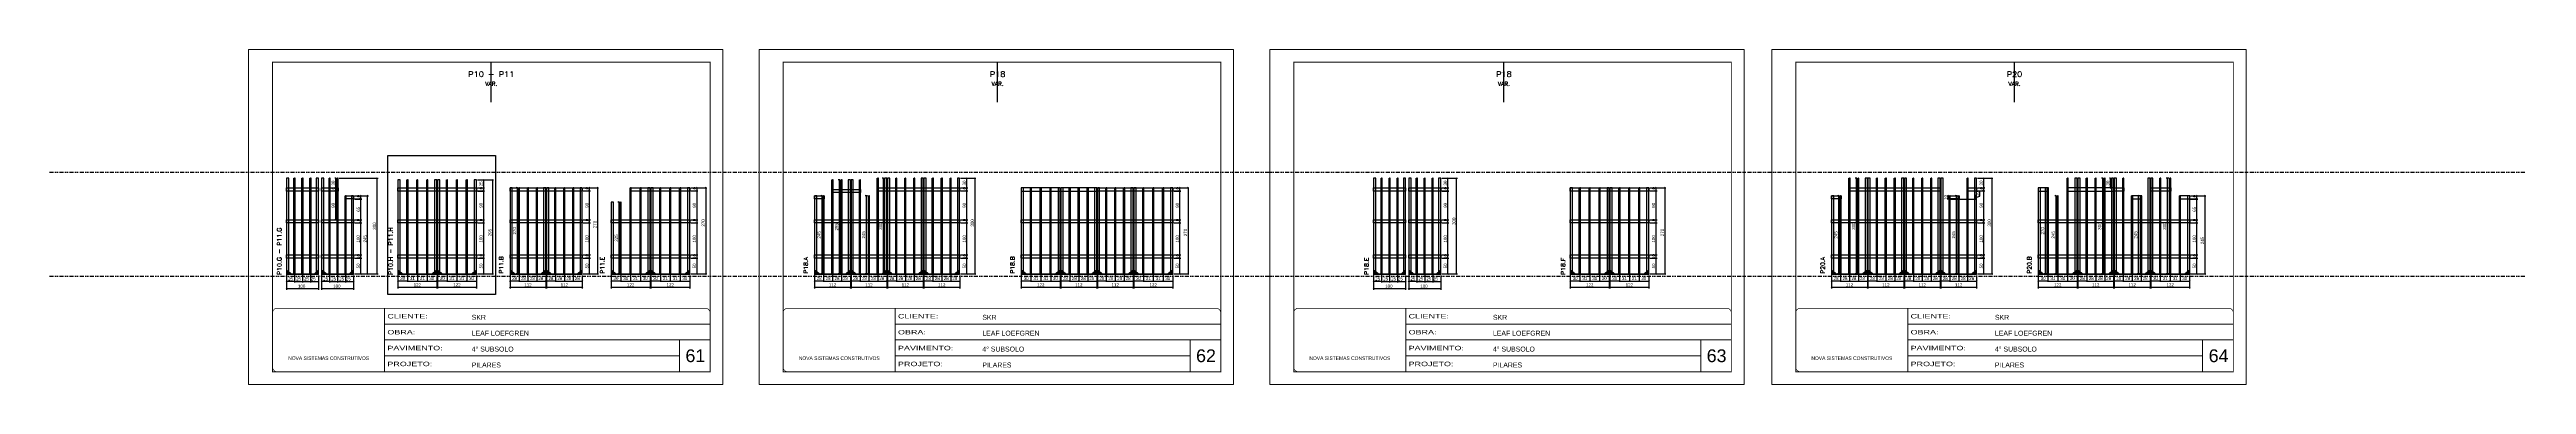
# Model space of a CAD drawing. Header units: millimetres. Extents: x 13777 to 27878, y -21631 to 6985.
# Drawn here: x 13777 to 21531, y -11294 to -10244 of the extents above; entities that cross this region are included whole.
import ezdxf
from ezdxf.enums import TextEntityAlignment as Align

# ---------------------------------------------------------------- set-up
doc = ezdxf.new("R2010")
doc.units = ezdxf.units.MM
for name, pattern in [('CONTINUO', [0]), ('DASHED', [0.75, 0.5, -0.25]), ('DIVIDE2', [0.625, 0.25, -0.125, 0, -0.125, 0, -0.125]), ('HIDDEN', [0.375, 0.25, -0.125])]:
    doc.linetypes.add(name, pattern=pattern)
doc.layers.add('00-FELIPE', color=6, linetype='Continuous', plot=False)
for name, color, linetype, lineweight in [('CARIMBO', 255, 'Continuous', 9), ('Folhas', 255, 'Continuous', 9), ('Madeira', 126, 'Continuous', 18), ('Sarr 2.2x7', 40, 'Continuous', 9), ('SARRAFO DE PRESSAO', 251, 'DASHED', 9), ('Texto Seção', 7, 'Continuous', 15)]:
    doc.layers.add(name, color=color, linetype=linetype, lineweight=lineweight)
for name, color, linetype in [('COTA', 241, 'Continuous'), ('Nível', 160, 'Continuous'), ('SARR_2.2x10', 60, 'Continuous'), ('SARR_3.5x7', 81, 'Continuous'), ('SARR_7x7', 40, 'Continuous'), ('Texto de Titulo', 7, 'Continuous'), ('Texto Qtd Sarr', 242, 'Continuous')]:
    doc.layers.add(name, color=color, linetype=linetype)
doc.styles.add('ARIAL', font='arial.ttf')
doc.styles.add('COTA TECNICA', font='techl___.ttf', dxfattribs={"height": 10})
doc.styles.add('REGUA-120', font='ROMANS.shx', dxfattribs={"height": 15})
doc.styles.add('ROMANS', font='romans.shx')
doc.styles.add('Tecnologia', font='')
doc.styles.get('Tecnologia').set_extended_font_data('Forgotten Futurist')
doc.dimstyles.new('PAINEL', dxfattribs={"dimtxt": 10, "dimasz": 3, "dimexe": 3, "dimexo": 3, "dimgap": 3, "dimtad": 1, "dimdec": 1, "dimzin": 12, "dimdsep": 46, "dimtxsty": 'COTA TECNICA', "dimblk1": 'OBLIQUE', "dimblk2": 'OBLIQUE', "dimsah": 1, "dimcen": 0.9, "dimclrd": 4, "dimclre": 4, "dimclrt": 240, "dimadec": 1, "dimazin": 3, "dimtfac": 1, "dimtdec": 1, "dimtmove": 0, "dimatfit": 3, "dimfxl": 1, "dimtolj": 1, "dimtzin": 12, "dimarcsym": 0})

# ---------------------------------------------------------------- blocks, each defined once
blk = doc.blocks.new('9999999999')
at = {"color": 30, "linetype": 'CONTINUO'}
for p, q in [((98564.6, 34230.2), (98564.6, 34429.4)), ((98564.6, 34379.6), (99584, 34379.6)), ((98564.6, 34329.8), (99488, 34329.8)), ((98564.6, 34280), (99488, 34280)), ((99584, 34329.8), (99488, 34329.8)), ((99488, 34329.8), (99488, 34230.2))]:
    blk.add_line(p, q, dxfattribs=at)
at = {"color": 30, "linetype": 'CONTINUO', "const_width": 2}
blk.add_lwpolyline([(99584, 34230.2), (99584, 34414.4, 0.414214), (99569, 34429.4), (98229, 34429.4, 0.414214), (98214, 34414.4), (98214, 34245.2, 0.414214), (98229, 34230.2), (99584, 34230.2)], format="xyb", dxfattribs=at)
at = {"layer": 'Folhas'}
blk.add_lwpolyline([(98139, 34190.2), (99624, 34190.2), (99624, 35240.2), (98139, 35240.2)], close=True, dxfattribs=at)
at = {"layer": 'Folhas', "color": 30, "const_width": 3}
blk.add_lwpolyline([(98214, 34230.2), (99584, 34230.2), (99584, 35200.2), (98214, 35200.2)], close=True, dxfattribs=at)
at = {"color": 7, "linetype": 'Continuous', "ltscale": 5, "style": 'ARIAL'}
for s, height, p in [('SKR', 15.48, (98837.7, 34393.1)), ('LEAF LOEFGREN', 15.483, (98837.7, 34343.3)), ('NOVA SISTEMAS CONSTRUTIVOS', 11.059, (98263.2, 34267.2)), ('4° SUBSOLO', 15.48, (98837.7, 34293.5)), ('PILARES', 15.48, (98837.7, 34243.7))]:
    blk.add_text(s, height=height, dxfattribs=at).set_placement(p)
at = {"layer": 'Folhas', "color": 7, "style": 'Tecnologia', "width": 1.5}
for s, p in [('OBRA:', (98573.7, 34347.3)), ('CLIENTE:', (98573.7, 34397.2)), ('PAVIMENTO:', (98573.7, 34297.5)), ('PROJETO:', (98573.7, 34247.7))]:
    blk.add_text(s, height=14, dxfattribs=at).set_placement(p)
blk = doc.blocks.new('_Oblique')
at = {"color": 0, "linetype": 'ByBlock', "lineweight": -2}
blk.add_line((-0.5, -0.5), (0.5, 0.5), dxfattribs=at)
blk = doc.blocks.new('*D2702')
at = {"layer": 'COTA', "color": 4, "lineweight": -2, "transparency": 16777216}
for p, q in [((14629, -10965.6), (14629, -10996.8)), ((14729, -10993.8), (14629, -10993.8)), ((14729, -10965.6), (14729, -10996.8))]:
    blk.add_line(p, q, dxfattribs=at)
at = {"layer": 'Defpoints', "color": 0, "transparency": 16777216}
for p in [(14629, -10962.6), (14629, -10993.8), (14729, -10962.6)]:
    blk.add_point(p, dxfattribs=at)
at = {"layer": 'COTA', "color": 4, "lineweight": -2, "transparency": 16777216, "xscale": 3, "yscale": 3, "zscale": 3, "rotation": 180}
blk.add_blockref('_Oblique', (14629, -10993.8), dxfattribs=at)
at = {"layer": 'COTA', "color": 4, "lineweight": -2, "transparency": 16777216, "xscale": 3, "yscale": 3, "zscale": 3}
blk.add_blockref('_Oblique', (14729, -10993.8), dxfattribs=at)
at = {"layer": 'COTA', "color": 240, "transparency": 16777216, "insert": (14676.5, -10985.7), "char_height": 10, "attachment_point": 5, "style": 'COTA TECNICA'}
blk.add_mtext('\\A1;100', dxfattribs=at)
blk = doc.blocks.new('*D2703')
at = {"layer": 'COTA', "color": 4, "lineweight": -2, "transparency": 16777216}
for p, q in [((14629, -10950.4), (14629, -10974.1)), ((14654, -10971.1), (14629, -10971.1)), ((14654, -10950.4), (14654, -10974.1))]:
    blk.add_line(p, q, dxfattribs=at)
at = {"layer": 'Defpoints', "color": 0, "transparency": 16777216}
for p in [(14629, -10947.4), (14629, -10971.1), (14654, -10947.4)]:
    blk.add_point(p, dxfattribs=at)
at = {"layer": 'COTA', "color": 4, "lineweight": -2, "transparency": 16777216, "xscale": 3, "yscale": 3, "zscale": 3, "rotation": 180}
blk.add_blockref('_Oblique', (14629, -10971.1), dxfattribs=at)
at = {"layer": 'COTA', "color": 4, "lineweight": -2, "transparency": 16777216, "xscale": 3, "yscale": 3, "zscale": 3}
blk.add_blockref('_Oblique', (14654, -10971.1), dxfattribs=at)
at = {"layer": 'COTA', "color": 240, "transparency": 16777216, "insert": (14641.5, -10963), "char_height": 10, "attachment_point": 5, "style": 'COTA TECNICA'}
blk.add_mtext('\\A1;25', dxfattribs=at)
blk = doc.blocks.new('*D2704')
at = {"layer": 'COTA', "color": 4, "lineweight": -2, "transparency": 16777216}
for p, q in [((14704, -10950.4), (14704, -10974.1)), ((14704, -10971.1), (14729, -10971.1)), ((14729, -10952.6), (14729, -10974.1))]:
    blk.add_line(p, q, dxfattribs=at)
at = {"layer": 'Defpoints', "color": 0, "transparency": 16777216}
for p in [(14704, -10947.4), (14729, -10949.6), (14729, -10971.1)]:
    blk.add_point(p, dxfattribs=at)
at = {"layer": 'COTA', "color": 4, "lineweight": -2, "transparency": 16777216, "xscale": 3, "yscale": 3, "zscale": 3, "rotation": 180}
blk.add_blockref('_Oblique', (14704, -10971.1), dxfattribs=at)
at = {"layer": 'COTA', "color": 4, "lineweight": -2, "transparency": 16777216, "xscale": 3, "yscale": 3, "zscale": 3}
blk.add_blockref('_Oblique', (14729, -10971.1), dxfattribs=at)
at = {"layer": 'COTA', "color": 240, "transparency": 16777216, "insert": (14712.5, -10963), "char_height": 10, "attachment_point": 5, "style": 'COTA TECNICA'}
blk.add_mtext('\\A1;25', dxfattribs=at)
blk = doc.blocks.new('*D2705')
at = {"layer": 'COTA', "color": 4, "lineweight": -2, "transparency": 16777216}
for p, q in [((14654, -10950.4), (14654, -10974.1)), ((14654, -10971.1), (14679, -10971.1)), ((14679, -10950.4), (14679, -10974.1))]:
    blk.add_line(p, q, dxfattribs=at)
at = {"layer": 'Defpoints', "color": 0, "transparency": 16777216}
for p in [(14654, -10947.4), (14679, -10947.4), (14679, -10971.1)]:
    blk.add_point(p, dxfattribs=at)
at = {"layer": 'COTA', "color": 4, "lineweight": -2, "transparency": 16777216, "xscale": 3, "yscale": 3, "zscale": 3, "rotation": 180}
blk.add_blockref('_Oblique', (14654, -10971.1), dxfattribs=at)
at = {"layer": 'COTA', "color": 4, "lineweight": -2, "transparency": 16777216, "xscale": 3, "yscale": 3, "zscale": 3}
blk.add_blockref('_Oblique', (14679, -10971.1), dxfattribs=at)
at = {"layer": 'COTA', "color": 240, "transparency": 16777216, "insert": (14666.5, -10963), "char_height": 10, "attachment_point": 5, "style": 'COTA TECNICA'}
blk.add_mtext('\\A1;25', dxfattribs=at)
blk = doc.blocks.new('*D2706')
at = {"layer": 'COTA', "color": 4, "lineweight": -2, "transparency": 16777216}
for p, q in [((14732, -10897.4), (14754.7, -10897.4)), ((14751.7, -10947.4), (14751.7, -10897.4)), ((14732, -10947.4), (14754.7, -10947.4))]:
    blk.add_line(p, q, dxfattribs=at)
at = {"layer": 'Defpoints', "color": 0, "transparency": 16777216}
for p in [(14729, -10897.4), (14751.7, -10897.4), (14729, -10947.4)]:
    blk.add_point(p, dxfattribs=at)
at = {"layer": 'COTA', "color": 4, "lineweight": -2, "transparency": 16777216, "xscale": 3, "yscale": 3, "zscale": 3}
for p, rotation in [((14751.7, -10897.4), 90), ((14751.7, -10947.4), 270)]:
    blk.add_blockref('_Oblique', p, dxfattribs=dict(at, rotation=rotation))
at = {"layer": 'COTA', "color": 240, "transparency": 16777216, "insert": (14743.6, -10922.4), "char_height": 10, "attachment_point": 5, "rotation": 90, "style": 'COTA TECNICA'}
blk.add_mtext('\\A1;50', dxfattribs=at)
blk = doc.blocks.new('*D2707')
at = {"layer": 'COTA', "color": 4, "lineweight": -2, "transparency": 16777216}
for p, q in [((14679, -10950.4), (14679, -10974.1)), ((14679, -10971.1), (14704, -10971.1)), ((14704, -10950.4), (14704, -10974.1))]:
    blk.add_line(p, q, dxfattribs=at)
at = {"layer": 'Defpoints', "color": 0, "transparency": 16777216}
for p in [(14679, -10947.4), (14704, -10947.4), (14704, -10971.1)]:
    blk.add_point(p, dxfattribs=at)
at = {"layer": 'COTA', "color": 4, "lineweight": -2, "transparency": 16777216, "xscale": 3, "yscale": 3, "zscale": 3, "rotation": 180}
blk.add_blockref('_Oblique', (14679, -10971.1), dxfattribs=at)
at = {"layer": 'COTA', "color": 4, "lineweight": -2, "transparency": 16777216, "xscale": 3, "yscale": 3, "zscale": 3}
blk.add_blockref('_Oblique', (14704, -10971.1), dxfattribs=at)
at = {"layer": 'COTA', "color": 240, "transparency": 16777216, "insert": (14691.5, -10963), "char_height": 10, "attachment_point": 5, "style": 'COTA TECNICA'}
blk.add_mtext('\\A1;25', dxfattribs=at)
blk = doc.blocks.new('*D2708')
at = {"layer": 'COTA', "color": 4, "lineweight": -2, "transparency": 16777216}
for p, q in [((14732, -10887.4), (14754.7, -10887.4)), ((14732, -10897.4), (14754.7, -10897.4)), ((14751.7, -10897.4), (14751.7, -10887.4))]:
    blk.add_line(p, q, dxfattribs=at)
at = {"layer": 'Defpoints', "color": 0, "transparency": 16777216}
for p in [(14729, -10887.4), (14729, -10897.4), (14751.7, -10887.4)]:
    blk.add_point(p, dxfattribs=at)
at = {"layer": 'COTA', "color": 4, "lineweight": -2, "transparency": 16777216, "xscale": 3, "yscale": 3, "zscale": 3}
for p, rotation in [((14751.7, -10887.4), 90), ((14751.7, -10897.4), 270)]:
    blk.add_blockref('_Oblique', p, dxfattribs=dict(at, rotation=rotation))
at = {"layer": 'COTA', "color": 240, "transparency": 16777216, "insert": (14743.6, -10892.4), "char_height": 10, "attachment_point": 5, "rotation": 90, "style": 'COTA TECNICA'}
blk.add_mtext('\\A1;10', dxfattribs=at)
blk = doc.blocks.new('*D2709')
at = {"layer": 'COTA', "color": 4, "lineweight": -2, "transparency": 16777216}
for p, q in [((14732, -10787.4), (14754.7, -10787.4)), ((14751.7, -10887.4), (14751.7, -10787.4)), ((14732, -10887.4), (14754.7, -10887.4))]:
    blk.add_line(p, q, dxfattribs=at)
at = {"layer": 'Defpoints', "color": 0, "transparency": 16777216}
for p in [(14729, -10787.4), (14751.7, -10787.4), (14729, -10887.4)]:
    blk.add_point(p, dxfattribs=at)
at = {"layer": 'COTA', "color": 4, "lineweight": -2, "transparency": 16777216, "xscale": 3, "yscale": 3, "zscale": 3}
for p, rotation in [((14751.7, -10787.4), 90), ((14751.7, -10887.4), 270)]:
    blk.add_blockref('_Oblique', p, dxfattribs=dict(at, rotation=rotation))
at = {"layer": 'COTA', "color": 240, "transparency": 16777216, "insert": (14743.6, -10837.4), "char_height": 10, "attachment_point": 5, "rotation": 90, "style": 'COTA TECNICA'}
blk.add_mtext('\\A1;100', dxfattribs=at)
blk = doc.blocks.new('*D2710')
at = {"layer": 'COTA', "color": 4, "lineweight": -2, "transparency": 16777216}
for p, q in [((14732, -10777.4), (14754.7, -10777.4)), ((14751.7, -10787.4), (14751.7, -10777.4)), ((14732, -10787.4), (14754.7, -10787.4))]:
    blk.add_line(p, q, dxfattribs=at)
at = {"layer": 'Defpoints', "color": 0, "transparency": 16777216}
for p in [(14729, -10777.4), (14751.7, -10777.4), (14729, -10787.4)]:
    blk.add_point(p, dxfattribs=at)
at = {"layer": 'COTA', "color": 4, "lineweight": -2, "transparency": 16777216, "xscale": 3, "yscale": 3, "zscale": 3}
for p, rotation in [((14751.7, -10777.4), 90), ((14751.7, -10787.4), 270)]:
    blk.add_blockref('_Oblique', p, dxfattribs=dict(at, rotation=rotation))
at = {"layer": 'COTA', "color": 240, "transparency": 16777216, "insert": (14743.6, -10782.4), "char_height": 10, "attachment_point": 5, "rotation": 90, "style": 'COTA TECNICA'}
blk.add_mtext('\\A1;10', dxfattribs=at)
blk = doc.blocks.new('*D2711')
at = {"layer": 'COTA', "color": 4, "lineweight": -2, "transparency": 16777216}
for p, q in [((14732, -10702.5), (14775.9, -10702.5)), ((14772.9, -10947.5), (14772.9, -10702.5)), ((14732, -10947.5), (14775.9, -10947.5))]:
    blk.add_line(p, q, dxfattribs=at)
at = {"layer": 'Defpoints', "color": 0, "transparency": 16777216}
for p in [(14729, -10702.5), (14772.9, -10702.5), (14729, -10947.5)]:
    blk.add_point(p, dxfattribs=at)
at = {"layer": 'COTA', "color": 4, "lineweight": -2, "transparency": 16777216, "xscale": 3, "yscale": 3, "zscale": 3}
for p, rotation in [((14772.9, -10702.5), 90), ((14772.9, -10947.5), 270)]:
    blk.add_blockref('_Oblique', p, dxfattribs=dict(at, rotation=rotation))
at = {"layer": 'COTA', "color": 240, "transparency": 16777216, "insert": (14764.8, -10837.2), "char_height": 10, "attachment_point": 5, "rotation": 90, "style": 'COTA TECNICA'}
blk.add_mtext('\\A1;245', dxfattribs=at)
blk = doc.blocks.new('*D2712')
at = {"layer": 'COTA', "color": 4, "lineweight": -2, "transparency": 16777216}
for p, q in [((14519, -10965.6), (14519, -10996.8)), ((14619, -10993.8), (14519, -10993.8)), ((14619, -10965.6), (14619, -10996.8))]:
    blk.add_line(p, q, dxfattribs=at)
at = {"layer": 'Defpoints', "color": 0, "transparency": 16777216}
for p in [(14519, -10962.6), (14519, -10993.8), (14619, -10962.6)]:
    blk.add_point(p, dxfattribs=at)
at = {"layer": 'COTA', "color": 4, "lineweight": -2, "transparency": 16777216, "xscale": 3, "yscale": 3, "zscale": 3, "rotation": 180}
blk.add_blockref('_Oblique', (14519, -10993.8), dxfattribs=at)
at = {"layer": 'COTA', "color": 4, "lineweight": -2, "transparency": 16777216, "xscale": 3, "yscale": 3, "zscale": 3}
blk.add_blockref('_Oblique', (14619, -10993.8), dxfattribs=at)
at = {"layer": 'COTA', "color": 240, "transparency": 16777216, "insert": (14566.5, -10985.7), "char_height": 10, "attachment_point": 5, "style": 'COTA TECNICA'}
blk.add_mtext('\\A1;100', dxfattribs=at)
blk = doc.blocks.new('*D2698')
at = {"layer": 'COTA', "color": 4, "lineweight": -2, "transparency": 16777216}
for p, q in [((14519, -10950.4), (14519, -10974.1)), ((14544, -10971.1), (14519, -10971.1)), ((14544, -10950.4), (14544, -10974.1))]:
    blk.add_line(p, q, dxfattribs=at)
at = {"layer": 'Defpoints', "color": 0, "transparency": 16777216}
for p in [(14519, -10947.4), (14519, -10971.1), (14544, -10947.4)]:
    blk.add_point(p, dxfattribs=at)
at = {"layer": 'COTA', "color": 4, "lineweight": -2, "transparency": 16777216, "xscale": 3, "yscale": 3, "zscale": 3, "rotation": 180}
blk.add_blockref('_Oblique', (14519, -10971.1), dxfattribs=at)
at = {"layer": 'COTA', "color": 4, "lineweight": -2, "transparency": 16777216, "xscale": 3, "yscale": 3, "zscale": 3}
blk.add_blockref('_Oblique', (14544, -10971.1), dxfattribs=at)
at = {"layer": 'COTA', "color": 240, "transparency": 16777216, "insert": (14531.5, -10963), "char_height": 10, "attachment_point": 5, "style": 'COTA TECNICA'}
blk.add_mtext('\\A1;25', dxfattribs=at)
blk = doc.blocks.new('*D2699')
at = {"layer": 'COTA', "color": 4, "lineweight": -2, "transparency": 16777216}
for p, q in [((14594, -10950.4), (14594, -10974.1)), ((14594, -10971.1), (14619, -10971.1)), ((14619, -10952.6), (14619, -10974.1))]:
    blk.add_line(p, q, dxfattribs=at)
at = {"layer": 'Defpoints', "color": 0, "transparency": 16777216}
for p in [(14594, -10947.4), (14619, -10949.6), (14619, -10971.1)]:
    blk.add_point(p, dxfattribs=at)
at = {"layer": 'COTA', "color": 4, "lineweight": -2, "transparency": 16777216, "xscale": 3, "yscale": 3, "zscale": 3, "rotation": 180}
blk.add_blockref('_Oblique', (14594, -10971.1), dxfattribs=at)
at = {"layer": 'COTA', "color": 4, "lineweight": -2, "transparency": 16777216, "xscale": 3, "yscale": 3, "zscale": 3}
blk.add_blockref('_Oblique', (14619, -10971.1), dxfattribs=at)
at = {"layer": 'COTA', "color": 240, "transparency": 16777216, "insert": (14602.5, -10963), "char_height": 10, "attachment_point": 5, "style": 'COTA TECNICA'}
blk.add_mtext('\\A1;25', dxfattribs=at)
blk = doc.blocks.new('*D2700')
at = {"layer": 'COTA', "color": 4, "lineweight": -2, "transparency": 16777216}
for p, q in [((14544, -10950.4), (14544, -10974.1)), ((14544, -10971.1), (14569, -10971.1)), ((14569, -10950.4), (14569, -10974.1))]:
    blk.add_line(p, q, dxfattribs=at)
at = {"layer": 'Defpoints', "color": 0, "transparency": 16777216}
for p in [(14544, -10947.4), (14569, -10947.4), (14569, -10971.1)]:
    blk.add_point(p, dxfattribs=at)
at = {"layer": 'COTA', "color": 4, "lineweight": -2, "transparency": 16777216, "xscale": 3, "yscale": 3, "zscale": 3, "rotation": 180}
blk.add_blockref('_Oblique', (14544, -10971.1), dxfattribs=at)
at = {"layer": 'COTA', "color": 4, "lineweight": -2, "transparency": 16777216, "xscale": 3, "yscale": 3, "zscale": 3}
blk.add_blockref('_Oblique', (14569, -10971.1), dxfattribs=at)
at = {"layer": 'COTA', "color": 240, "transparency": 16777216, "insert": (14556.5, -10963), "char_height": 10, "attachment_point": 5, "style": 'COTA TECNICA'}
blk.add_mtext('\\A1;25', dxfattribs=at)
blk = doc.blocks.new('*D2701')
at = {"layer": 'COTA', "color": 4, "lineweight": -2, "transparency": 16777216}
for p, q in [((14569, -10950.4), (14569, -10974.1)), ((14569, -10971.1), (14594, -10971.1)), ((14594, -10950.4), (14594, -10974.1))]:
    blk.add_line(p, q, dxfattribs=at)
at = {"layer": 'Defpoints', "color": 0, "transparency": 16777216}
for p in [(14569, -10947.4), (14594, -10947.4), (14594, -10971.1)]:
    blk.add_point(p, dxfattribs=at)
at = {"layer": 'COTA', "color": 4, "lineweight": -2, "transparency": 16777216, "xscale": 3, "yscale": 3, "zscale": 3, "rotation": 180}
blk.add_blockref('_Oblique', (14569, -10971.1), dxfattribs=at)
at = {"layer": 'COTA', "color": 4, "lineweight": -2, "transparency": 16777216, "xscale": 3, "yscale": 3, "zscale": 3}
blk.add_blockref('_Oblique', (14594, -10971.1), dxfattribs=at)
at = {"layer": 'COTA', "color": 240, "transparency": 16777216, "insert": (14581.5, -10963), "char_height": 10, "attachment_point": 5, "style": 'COTA TECNICA'}
blk.add_mtext('\\A1;25', dxfattribs=at)
blk = doc.blocks.new('*D2713')
at = {"layer": 'COTA', "color": 4, "lineweight": -2, "transparency": 16777216}
for p, q in [((14732, -10712.5), (14754.7, -10712.5)), ((14732, -10777.5), (14754.7, -10777.5)), ((14751.7, -10777.5), (14751.7, -10712.5))]:
    blk.add_line(p, q, dxfattribs=at)
at = {"layer": 'Defpoints', "color": 0, "transparency": 16777216}
for p in [(14729, -10712.5), (14729, -10777.5), (14751.7, -10712.5)]:
    blk.add_point(p, dxfattribs=at)
at = {"layer": 'COTA', "color": 4, "lineweight": -2, "transparency": 16777216, "xscale": 3, "yscale": 3, "zscale": 3}
for p, rotation in [((14751.7, -10712.5), 90), ((14751.7, -10777.5), 270)]:
    blk.add_blockref('_Oblique', p, dxfattribs=dict(at, rotation=rotation))
at = {"layer": 'COTA', "color": 240, "transparency": 16777216, "insert": (14743.6, -10745), "char_height": 10, "attachment_point": 5, "rotation": 90, "style": 'COTA TECNICA'}
blk.add_mtext('\\A1;65', dxfattribs=at)
blk = doc.blocks.new('*D2714')
at = {"layer": 'COTA', "color": 4, "lineweight": -2, "transparency": 16777216}
for p, q in [((14732, -10702.4), (14754.7, -10702.4)), ((14732, -10712.4), (14754.7, -10712.4)), ((14751.7, -10712.4), (14751.7, -10702.4))]:
    blk.add_line(p, q, dxfattribs=at)
at = {"layer": 'Defpoints', "color": 0, "transparency": 16777216}
for p in [(14729, -10702.4), (14729, -10712.4), (14751.7, -10702.4)]:
    blk.add_point(p, dxfattribs=at)
at = {"layer": 'COTA', "color": 4, "lineweight": -2, "transparency": 16777216, "xscale": 3, "yscale": 3, "zscale": 3}
for p, rotation in [((14751.7, -10702.4), 90), ((14751.7, -10712.4), 270)]:
    blk.add_blockref('_Oblique', p, dxfattribs=dict(at, rotation=rotation))
at = {"layer": 'COTA', "color": 240, "transparency": 16777216, "insert": (14743.6, -10707.4), "char_height": 10, "attachment_point": 5, "rotation": 90, "style": 'COTA TECNICA'}
blk.add_mtext('\\A1;10', dxfattribs=at)
blk = doc.blocks.new('*D2715')
at = {"layer": 'COTA', "color": 4, "lineweight": -2, "transparency": 16777216}
for p, q in [((14683.8, -10647.5), (14805.5, -10647.5)), ((14802.5, -10947.4), (14802.5, -10647.5)), ((14732, -10947.4), (14805.5, -10947.4))]:
    blk.add_line(p, q, dxfattribs=at)
at = {"layer": 'Defpoints', "color": 0, "transparency": 16777216}
for p in [(14680.8, -10647.5), (14802.5, -10647.5), (14729, -10947.4)]:
    blk.add_point(p, dxfattribs=at)
at = {"layer": 'COTA', "color": 4, "lineweight": -2, "transparency": 16777216, "xscale": 3, "yscale": 3, "zscale": 3}
for p, rotation in [((14802.5, -10647.5), 90), ((14802.5, -10947.4), 270)]:
    blk.add_blockref('_Oblique', p, dxfattribs=dict(at, rotation=rotation))
at = {"layer": 'COTA', "color": 240, "transparency": 16777216, "insert": (14794.3, -10797.4), "char_height": 10, "attachment_point": 5, "rotation": 90, "style": 'COTA TECNICA'}
blk.add_mtext('\\A1;300', dxfattribs=at)
blk = doc.blocks.new('*D2716')
at = {"layer": 'COTA', "color": 4, "lineweight": -2, "transparency": 16777216}
for p, q in [((14674.3, -10687.5), (14670.3, -10687.5)), ((14673.3, -10777.5), (14673.3, -10687.5)), ((14674.3, -10777.5), (14670.3, -10777.5))]:
    blk.add_line(p, q, dxfattribs=at)
at = {"layer": 'Defpoints', "color": 0, "transparency": 16777216}
for p in [(14673.3, -10687.5), (14677.3, -10687.5), (14677.3, -10777.5)]:
    blk.add_point(p, dxfattribs=at)
at = {"layer": 'COTA', "color": 4, "lineweight": -2, "transparency": 16777216, "xscale": 3, "yscale": 3, "zscale": 3}
for p, rotation in [((14673.3, -10687.5), 90), ((14673.3, -10777.5), 270)]:
    blk.add_blockref('_Oblique', p, dxfattribs=dict(at, rotation=rotation))
at = {"layer": 'COTA', "color": 240, "transparency": 16777216, "insert": (14665.2, -10732.5), "char_height": 10, "attachment_point": 5, "rotation": 90, "style": 'COTA TECNICA'}
blk.add_mtext('\\A1;90', dxfattribs=at)
blk = doc.blocks.new('*D2717')
at = {"layer": 'COTA', "color": 4, "lineweight": -2, "transparency": 16777216}
for p, q in [((14674.3, -10677.5), (14670.3, -10677.5)), ((14674.3, -10687.5), (14670.3, -10687.5)), ((14673.3, -10687.5), (14673.3, -10677.5))]:
    blk.add_line(p, q, dxfattribs=at)
at = {"layer": 'Defpoints', "color": 0, "transparency": 16777216}
for p in [(14673.3, -10677.5), (14677.3, -10677.5), (14677.3, -10687.5)]:
    blk.add_point(p, dxfattribs=at)
at = {"layer": 'COTA', "color": 4, "lineweight": -2, "transparency": 16777216, "xscale": 3, "yscale": 3, "zscale": 3}
for p, rotation in [((14673.3, -10677.5), 90), ((14673.3, -10687.5), 270)]:
    blk.add_blockref('_Oblique', p, dxfattribs=dict(at, rotation=rotation))
at = {"layer": 'COTA', "color": 240, "transparency": 16777216, "insert": (14665.2, -10682.5), "char_height": 10, "attachment_point": 5, "rotation": 90, "style": 'COTA TECNICA'}
blk.add_mtext('\\A1;10', dxfattribs=at)
blk = doc.blocks.new('*D2718')
at = {"layer": 'COTA', "color": 4, "lineweight": -2, "transparency": 16777216}
for p, q in [((14674.3, -10647.5), (14670.3, -10647.5)), ((14674.3, -10677.5), (14670.3, -10677.5)), ((14673.3, -10677.5), (14673.3, -10647.5))]:
    blk.add_line(p, q, dxfattribs=at)
at = {"layer": 'Defpoints', "color": 0, "transparency": 16777216}
for p in [(14673.3, -10647.5), (14677.3, -10647.5), (14677.3, -10677.5)]:
    blk.add_point(p, dxfattribs=at)
at = {"layer": 'COTA', "color": 4, "lineweight": -2, "transparency": 16777216, "xscale": 3, "yscale": 3, "zscale": 3}
for p, rotation in [((14673.3, -10647.5), 90), ((14673.3, -10677.5), 270)]:
    blk.add_blockref('_Oblique', p, dxfattribs=dict(at, rotation=rotation))
at = {"layer": 'COTA', "color": 240, "transparency": 16777216, "insert": (14665.1, -10662.5), "char_height": 10, "attachment_point": 5, "rotation": 90, "style": 'COTA TECNICA'}
blk.add_mtext('\\A1;30', dxfattribs=at)
blk = doc.blocks.new('*D2719')
at = {"layer": 'COTA', "color": 4, "lineweight": -2, "transparency": 16777216}
for p, q in [((14991.5, -10965.6), (14991.5, -10992.8)), ((15113.5, -10989.8), (14991.5, -10989.8)), ((15113.5, -10965.6), (15113.5, -10992.8))]:
    blk.add_line(p, q, dxfattribs=at)
at = {"layer": 'Defpoints', "color": 0, "transparency": 16777216}
for p in [(14991.5, -10962.6), (14991.5, -10989.8), (15113.5, -10962.6)]:
    blk.add_point(p, dxfattribs=at)
at = {"layer": 'COTA', "color": 4, "lineweight": -2, "transparency": 16777216, "xscale": 3, "yscale": 3, "zscale": 3, "rotation": 180}
blk.add_blockref('_Oblique', (14991.5, -10989.8), dxfattribs=at)
at = {"layer": 'COTA', "color": 4, "lineweight": -2, "transparency": 16777216, "xscale": 3, "yscale": 3, "zscale": 3}
blk.add_blockref('_Oblique', (15113.5, -10989.8), dxfattribs=at)
at = {"layer": 'COTA', "color": 240, "transparency": 16777216, "insert": (15052.5, -10981.7), "char_height": 10, "attachment_point": 5, "style": 'COTA TECNICA'}
blk.add_mtext('\\A1;122', dxfattribs=at)
blk = doc.blocks.new('*D2720')
at = {"layer": 'COTA', "color": 4, "lineweight": -2, "transparency": 16777216}
for p, q in [((14991.5, -10950.4), (14991.5, -10972.6)), ((15021.5, -10969.6), (14991.5, -10969.6)), ((15021.5, -10950.4), (15021.5, -10972.6))]:
    blk.add_line(p, q, dxfattribs=at)
at = {"layer": 'Defpoints', "color": 0, "transparency": 16777216}
for p in [(14991.5, -10947.4), (14991.5, -10969.6), (15021.5, -10947.4)]:
    blk.add_point(p, dxfattribs=at)
at = {"layer": 'COTA', "color": 4, "lineweight": -2, "transparency": 16777216, "xscale": 3, "yscale": 3, "zscale": 3, "rotation": 180}
blk.add_blockref('_Oblique', (14991.5, -10969.6), dxfattribs=at)
at = {"layer": 'COTA', "color": 4, "lineweight": -2, "transparency": 16777216, "xscale": 3, "yscale": 3, "zscale": 3}
blk.add_blockref('_Oblique', (15021.5, -10969.6), dxfattribs=at)
at = {"layer": 'COTA', "color": 240, "transparency": 16777216, "insert": (15006.5, -10961.4), "char_height": 10, "attachment_point": 5, "style": 'COTA TECNICA'}
blk.add_mtext('\\A1;30', dxfattribs=at)
blk = doc.blocks.new('*D2721')
at = {"layer": 'COTA', "color": 4, "lineweight": -2, "transparency": 16777216}
for p, q in [((15083.5, -10950.4), (15083.5, -10972.6)), ((15083.5, -10969.6), (15113.5, -10969.6)), ((15113.5, -10952.6), (15113.5, -10972.6))]:
    blk.add_line(p, q, dxfattribs=at)
at = {"layer": 'Defpoints', "color": 0, "transparency": 16777216}
for p in [(15083.5, -10947.4), (15113.5, -10949.6), (15113.5, -10969.6)]:
    blk.add_point(p, dxfattribs=at)
at = {"layer": 'COTA', "color": 4, "lineweight": -2, "transparency": 16777216, "xscale": 3, "yscale": 3, "zscale": 3, "rotation": 180}
blk.add_blockref('_Oblique', (15083.5, -10969.6), dxfattribs=at)
at = {"layer": 'COTA', "color": 4, "lineweight": -2, "transparency": 16777216, "xscale": 3, "yscale": 3, "zscale": 3}
blk.add_blockref('_Oblique', (15113.5, -10969.6), dxfattribs=at)
at = {"layer": 'COTA', "color": 240, "transparency": 16777216, "insert": (15098, -10961.4), "char_height": 10, "attachment_point": 5, "style": 'COTA TECNICA'}
blk.add_mtext('\\A1;30', dxfattribs=at)
blk = doc.blocks.new('*D2722')
at = {"layer": 'COTA', "color": 4, "lineweight": -2, "transparency": 16777216}
for p, q in [((15021.5, -10950.4), (15021.5, -10972.6)), ((15021.5, -10969.6), (15052.5, -10969.6)), ((15052.5, -10950.4), (15052.5, -10972.6))]:
    blk.add_line(p, q, dxfattribs=at)
at = {"layer": 'Defpoints', "color": 0, "transparency": 16777216}
for p in [(15021.5, -10947.4), (15052.5, -10947.4), (15052.5, -10969.6)]:
    blk.add_point(p, dxfattribs=at)
at = {"layer": 'COTA', "color": 4, "lineweight": -2, "transparency": 16777216, "xscale": 3, "yscale": 3, "zscale": 3, "rotation": 180}
blk.add_blockref('_Oblique', (15021.5, -10969.6), dxfattribs=at)
at = {"layer": 'COTA', "color": 4, "lineweight": -2, "transparency": 16777216, "xscale": 3, "yscale": 3, "zscale": 3}
blk.add_blockref('_Oblique', (15052.5, -10969.6), dxfattribs=at)
at = {"layer": 'COTA', "color": 240, "transparency": 16777216, "insert": (15037, -10961.4), "char_height": 10, "attachment_point": 5, "style": 'COTA TECNICA'}
blk.add_mtext('\\A1;31', dxfattribs=at)
blk = doc.blocks.new('*D2723')
at = {"layer": 'COTA', "color": 4, "lineweight": -2, "transparency": 16777216}
for p, q in [((15116.5, -10897.4), (15139.2, -10897.4)), ((15136.2, -10947.4), (15136.2, -10897.4)), ((15116.5, -10947.4), (15139.2, -10947.4))]:
    blk.add_line(p, q, dxfattribs=at)
at = {"layer": 'Defpoints', "color": 0, "transparency": 16777216}
for p in [(15113.5, -10897.4), (15136.2, -10897.4), (15113.5, -10947.4)]:
    blk.add_point(p, dxfattribs=at)
at = {"layer": 'COTA', "color": 4, "lineweight": -2, "transparency": 16777216, "xscale": 3, "yscale": 3, "zscale": 3}
for p, rotation in [((15136.2, -10897.4), 90), ((15136.2, -10947.4), 270)]:
    blk.add_blockref('_Oblique', p, dxfattribs=dict(at, rotation=rotation))
at = {"layer": 'COTA', "color": 240, "transparency": 16777216, "insert": (15128.1, -10922.4), "char_height": 10, "attachment_point": 5, "rotation": 90, "style": 'COTA TECNICA'}
blk.add_mtext('\\A1;50', dxfattribs=at)
blk = doc.blocks.new('*D2724')
at = {"layer": 'COTA', "color": 4, "lineweight": -2, "transparency": 16777216}
for p, q in [((15052.5, -10950.4), (15052.5, -10972.6)), ((15052.5, -10969.6), (15083.5, -10969.6)), ((15083.5, -10950.4), (15083.5, -10972.6))]:
    blk.add_line(p, q, dxfattribs=at)
at = {"layer": 'Defpoints', "color": 0, "transparency": 16777216}
for p in [(15052.5, -10947.4), (15083.5, -10947.4), (15083.5, -10969.6)]:
    blk.add_point(p, dxfattribs=at)
at = {"layer": 'COTA', "color": 4, "lineweight": -2, "transparency": 16777216, "xscale": 3, "yscale": 3, "zscale": 3, "rotation": 180}
blk.add_blockref('_Oblique', (15052.5, -10969.6), dxfattribs=at)
at = {"layer": 'COTA', "color": 4, "lineweight": -2, "transparency": 16777216, "xscale": 3, "yscale": 3, "zscale": 3}
blk.add_blockref('_Oblique', (15083.5, -10969.6), dxfattribs=at)
at = {"layer": 'COTA', "color": 240, "transparency": 16777216, "insert": (15068, -10961.4), "char_height": 10, "attachment_point": 5, "style": 'COTA TECNICA'}
blk.add_mtext('\\A1;31', dxfattribs=at)
blk = doc.blocks.new('*D2725')
at = {"layer": 'COTA', "color": 4, "lineweight": -2, "transparency": 16777216}
for p, q in [((15116.5, -10887.4), (15139.2, -10887.4)), ((15116.5, -10897.4), (15139.2, -10897.4)), ((15136.2, -10897.4), (15136.2, -10887.4))]:
    blk.add_line(p, q, dxfattribs=at)
at = {"layer": 'Defpoints', "color": 0, "transparency": 16777216}
for p in [(15113.5, -10887.4), (15113.5, -10897.4), (15136.2, -10887.4)]:
    blk.add_point(p, dxfattribs=at)
at = {"layer": 'COTA', "color": 4, "lineweight": -2, "transparency": 16777216, "xscale": 3, "yscale": 3, "zscale": 3}
for p, rotation in [((15136.2, -10887.4), 90), ((15136.2, -10897.4), 270)]:
    blk.add_blockref('_Oblique', p, dxfattribs=dict(at, rotation=rotation))
at = {"layer": 'COTA', "color": 240, "transparency": 16777216, "insert": (15128.1, -10892.4), "char_height": 10, "attachment_point": 5, "rotation": 90, "style": 'COTA TECNICA'}
blk.add_mtext('\\A1;10', dxfattribs=at)
blk = doc.blocks.new('*D2726')
at = {"layer": 'COTA', "color": 4, "lineweight": -2, "transparency": 16777216}
for p, q in [((15116.5, -10787.4), (15139.2, -10787.4)), ((15136.2, -10887.4), (15136.2, -10787.4)), ((15116.5, -10887.4), (15139.2, -10887.4))]:
    blk.add_line(p, q, dxfattribs=at)
at = {"layer": 'Defpoints', "color": 0, "transparency": 16777216}
for p in [(15113.5, -10787.4), (15136.2, -10787.4), (15113.5, -10887.4)]:
    blk.add_point(p, dxfattribs=at)
at = {"layer": 'COTA', "color": 4, "lineweight": -2, "transparency": 16777216, "xscale": 3, "yscale": 3, "zscale": 3}
for p, rotation in [((15136.2, -10787.4), 90), ((15136.2, -10887.4), 270)]:
    blk.add_blockref('_Oblique', p, dxfattribs=dict(at, rotation=rotation))
at = {"layer": 'COTA', "color": 240, "transparency": 16777216, "insert": (15128.1, -10837.4), "char_height": 10, "attachment_point": 5, "rotation": 90, "style": 'COTA TECNICA'}
blk.add_mtext('\\A1;100', dxfattribs=at)
blk = doc.blocks.new('*D2727')
at = {"layer": 'COTA', "color": 4, "lineweight": -2, "transparency": 16777216}
for p, q in [((15116.5, -10777.4), (15139.2, -10777.4)), ((15136.2, -10787.4), (15136.2, -10777.4)), ((15116.5, -10787.4), (15139.2, -10787.4))]:
    blk.add_line(p, q, dxfattribs=at)
at = {"layer": 'Defpoints', "color": 0, "transparency": 16777216}
for p in [(15113.5, -10777.4), (15136.2, -10777.4), (15113.5, -10787.4)]:
    blk.add_point(p, dxfattribs=at)
at = {"layer": 'COTA', "color": 4, "lineweight": -2, "transparency": 16777216, "xscale": 3, "yscale": 3, "zscale": 3}
for p, rotation in [((15136.2, -10777.4), 90), ((15136.2, -10787.4), 270)]:
    blk.add_blockref('_Oblique', p, dxfattribs=dict(at, rotation=rotation))
at = {"layer": 'COTA', "color": 240, "transparency": 16777216, "insert": (15128.1, -10782.4), "char_height": 10, "attachment_point": 5, "rotation": 90, "style": 'COTA TECNICA'}
blk.add_mtext('\\A1;10', dxfattribs=at)
blk = doc.blocks.new('*D2728')
at = {"layer": 'COTA', "color": 4, "lineweight": -2, "transparency": 16777216}
for p, q in [((15116.5, -10687.5), (15139.2, -10687.5)), ((15136.2, -10777.4), (15136.2, -10687.5)), ((15116.5, -10777.4), (15139.2, -10777.4))]:
    blk.add_line(p, q, dxfattribs=at)
at = {"layer": 'Defpoints', "color": 0, "transparency": 16777216}
for p in [(15113.5, -10687.5), (15136.2, -10687.5), (15113.5, -10777.4)]:
    blk.add_point(p, dxfattribs=at)
at = {"layer": 'COTA', "color": 4, "lineweight": -2, "transparency": 16777216, "xscale": 3, "yscale": 3, "zscale": 3}
for p, rotation in [((15136.2, -10687.5), 90), ((15136.2, -10777.4), 270)]:
    blk.add_blockref('_Oblique', p, dxfattribs=dict(at, rotation=rotation))
at = {"layer": 'COTA', "color": 240, "transparency": 16777216, "insert": (15128.1, -10732.4), "char_height": 10, "attachment_point": 5, "rotation": 90, "style": 'COTA TECNICA'}
blk.add_mtext('\\A1;90', dxfattribs=at)
blk = doc.blocks.new('*D2729')
at = {"layer": 'COTA', "color": 4, "lineweight": -2, "transparency": 16777216}
for p, q in [((15116.5, -10677.4), (15139.2, -10677.4)), ((15116.5, -10687.4), (15139.2, -10687.4)), ((15136.2, -10687.4), (15136.2, -10677.4))]:
    blk.add_line(p, q, dxfattribs=at)
at = {"layer": 'Defpoints', "color": 0, "transparency": 16777216}
for p in [(15113.5, -10677.4), (15113.5, -10687.4), (15136.2, -10677.4)]:
    blk.add_point(p, dxfattribs=at)
at = {"layer": 'COTA', "color": 4, "lineweight": -2, "transparency": 16777216, "xscale": 3, "yscale": 3, "zscale": 3}
for p, rotation in [((15136.2, -10677.4), 90), ((15136.2, -10687.4), 270)]:
    blk.add_blockref('_Oblique', p, dxfattribs=dict(at, rotation=rotation))
at = {"layer": 'COTA', "color": 240, "transparency": 16777216, "insert": (15128.1, -10682.4), "char_height": 10, "attachment_point": 5, "rotation": 90, "style": 'COTA TECNICA'}
blk.add_mtext('\\A1;10', dxfattribs=at)
blk = doc.blocks.new('*D2735')
at = {"layer": 'COTA', "color": 4, "lineweight": -2, "transparency": 16777216}
for p, q in [((15116.5, -10652.5), (15166.7, -10652.5)), ((15163.7, -10652.5), (15163.7, -10947.4)), ((15116.5, -10947.4), (15166.7, -10947.4))]:
    blk.add_line(p, q, dxfattribs=at)
at = {"layer": 'Defpoints', "color": 0, "transparency": 16777216}
for p in [(15113.5, -10652.5), (15113.5, -10947.4), (15163.7, -10947.4)]:
    blk.add_point(p, dxfattribs=at)
at = {"layer": 'COTA', "color": 4, "lineweight": -2, "transparency": 16777216, "xscale": 3, "yscale": 3, "zscale": 3}
for p, rotation in [((15163.7, -10652.5), 90), ((15163.7, -10947.4), 270)]:
    blk.add_blockref('_Oblique', p, dxfattribs=dict(at, rotation=rotation))
at = {"layer": 'COTA', "color": 240, "transparency": 16777216, "insert": (15155.6, -10817.5), "char_height": 10, "attachment_point": 5, "rotation": 90, "style": 'COTA TECNICA'}
blk.add_mtext('\\A1;295', dxfattribs=at)
blk = doc.blocks.new('*D2730')
at = {"layer": 'COTA', "color": 4, "lineweight": -2, "transparency": 16777216}
for p, q in [((14867.5, -10965.6), (14867.5, -10992.8)), ((14989.5, -10989.8), (14867.5, -10989.8)), ((14989.5, -10965.6), (14989.5, -10992.8))]:
    blk.add_line(p, q, dxfattribs=at)
at = {"layer": 'Defpoints', "color": 0, "transparency": 16777216}
for p in [(14867.5, -10962.6), (14867.5, -10989.8), (14989.5, -10962.6)]:
    blk.add_point(p, dxfattribs=at)
at = {"layer": 'COTA', "color": 4, "lineweight": -2, "transparency": 16777216, "xscale": 3, "yscale": 3, "zscale": 3, "rotation": 180}
blk.add_blockref('_Oblique', (14867.5, -10989.8), dxfattribs=at)
at = {"layer": 'COTA', "color": 4, "lineweight": -2, "transparency": 16777216, "xscale": 3, "yscale": 3, "zscale": 3}
blk.add_blockref('_Oblique', (14989.5, -10989.8), dxfattribs=at)
at = {"layer": 'COTA', "color": 240, "transparency": 16777216, "insert": (14928.5, -10981.7), "char_height": 10, "attachment_point": 5, "style": 'COTA TECNICA'}
blk.add_mtext('\\A1;122', dxfattribs=at)
blk = doc.blocks.new('*D2731')
at = {"layer": 'COTA', "color": 4, "lineweight": -2, "transparency": 16777216}
for p, q in [((14867.5, -10950.4), (14867.5, -10972.6)), ((14897.5, -10969.6), (14867.5, -10969.6)), ((14897.5, -10950.4), (14897.5, -10972.6))]:
    blk.add_line(p, q, dxfattribs=at)
at = {"layer": 'Defpoints', "color": 0, "transparency": 16777216}
for p in [(14867.5, -10947.4), (14867.5, -10969.6), (14897.5, -10947.4)]:
    blk.add_point(p, dxfattribs=at)
at = {"layer": 'COTA', "color": 4, "lineweight": -2, "transparency": 16777216, "xscale": 3, "yscale": 3, "zscale": 3, "rotation": 180}
blk.add_blockref('_Oblique', (14867.5, -10969.6), dxfattribs=at)
at = {"layer": 'COTA', "color": 4, "lineweight": -2, "transparency": 16777216, "xscale": 3, "yscale": 3, "zscale": 3}
blk.add_blockref('_Oblique', (14897.5, -10969.6), dxfattribs=at)
at = {"layer": 'COTA', "color": 240, "transparency": 16777216, "insert": (14882.5, -10961.4), "char_height": 10, "attachment_point": 5, "style": 'COTA TECNICA'}
blk.add_mtext('\\A1;30', dxfattribs=at)
blk = doc.blocks.new('*D2732')
at = {"layer": 'COTA', "color": 4, "lineweight": -2, "transparency": 16777216}
for p, q in [((14959.5, -10950.4), (14959.5, -10972.6)), ((14959.5, -10969.6), (14989.5, -10969.6)), ((14989.5, -10952.6), (14989.5, -10972.6))]:
    blk.add_line(p, q, dxfattribs=at)
at = {"layer": 'Defpoints', "color": 0, "transparency": 16777216}
for p in [(14959.5, -10947.4), (14989.5, -10949.6), (14989.5, -10969.6)]:
    blk.add_point(p, dxfattribs=at)
at = {"layer": 'COTA', "color": 4, "lineweight": -2, "transparency": 16777216, "xscale": 3, "yscale": 3, "zscale": 3, "rotation": 180}
blk.add_blockref('_Oblique', (14959.5, -10969.6), dxfattribs=at)
at = {"layer": 'COTA', "color": 4, "lineweight": -2, "transparency": 16777216, "xscale": 3, "yscale": 3, "zscale": 3}
blk.add_blockref('_Oblique', (14989.5, -10969.6), dxfattribs=at)
at = {"layer": 'COTA', "color": 240, "transparency": 16777216, "insert": (14974, -10961.4), "char_height": 10, "attachment_point": 5, "style": 'COTA TECNICA'}
blk.add_mtext('\\A1;30', dxfattribs=at)
blk = doc.blocks.new('*D2733')
at = {"layer": 'COTA', "color": 4, "lineweight": -2, "transparency": 16777216}
for p, q in [((14897.5, -10950.4), (14897.5, -10972.6)), ((14897.5, -10969.6), (14928.5, -10969.6)), ((14928.5, -10950.4), (14928.5, -10972.6))]:
    blk.add_line(p, q, dxfattribs=at)
at = {"layer": 'Defpoints', "color": 0, "transparency": 16777216}
for p in [(14897.5, -10947.4), (14928.5, -10947.4), (14928.5, -10969.6)]:
    blk.add_point(p, dxfattribs=at)
at = {"layer": 'COTA', "color": 4, "lineweight": -2, "transparency": 16777216, "xscale": 3, "yscale": 3, "zscale": 3, "rotation": 180}
blk.add_blockref('_Oblique', (14897.5, -10969.6), dxfattribs=at)
at = {"layer": 'COTA', "color": 4, "lineweight": -2, "transparency": 16777216, "xscale": 3, "yscale": 3, "zscale": 3}
blk.add_blockref('_Oblique', (14928.5, -10969.6), dxfattribs=at)
at = {"layer": 'COTA', "color": 240, "transparency": 16777216, "insert": (14913, -10961.4), "char_height": 10, "attachment_point": 5, "style": 'COTA TECNICA'}
blk.add_mtext('\\A1;31', dxfattribs=at)
blk = doc.blocks.new('*D2734')
at = {"layer": 'COTA', "color": 4, "lineweight": -2, "transparency": 16777216}
for p, q in [((14928.5, -10950.4), (14928.5, -10972.6)), ((14928.5, -10969.6), (14959.5, -10969.6)), ((14959.5, -10950.4), (14959.5, -10972.6))]:
    blk.add_line(p, q, dxfattribs=at)
at = {"layer": 'Defpoints', "color": 0, "transparency": 16777216}
for p in [(14928.5, -10947.4), (14959.5, -10947.4), (14959.5, -10969.6)]:
    blk.add_point(p, dxfattribs=at)
at = {"layer": 'COTA', "color": 4, "lineweight": -2, "transparency": 16777216, "xscale": 3, "yscale": 3, "zscale": 3, "rotation": 180}
blk.add_blockref('_Oblique', (14928.5, -10969.6), dxfattribs=at)
at = {"layer": 'COTA', "color": 4, "lineweight": -2, "transparency": 16777216, "xscale": 3, "yscale": 3, "zscale": 3}
blk.add_blockref('_Oblique', (14959.5, -10969.6), dxfattribs=at)
at = {"layer": 'COTA', "color": 240, "transparency": 16777216, "insert": (14944, -10961.4), "char_height": 10, "attachment_point": 5, "style": 'COTA TECNICA'}
blk.add_mtext('\\A1;31', dxfattribs=at)
blk = doc.blocks.new('*D2736')
at = {"layer": 'COTA', "color": 4, "lineweight": -2, "transparency": 16777216}
for p, q in [((16286.3, -10965.6), (16286.3, -10992.8)), ((16398.3, -10989.8), (16286.3, -10989.8)), ((16398.3, -10965.6), (16398.3, -10992.8))]:
    blk.add_line(p, q, dxfattribs=at)
at = {"layer": 'Defpoints', "color": 0, "transparency": 16777216}
for p in [(16286.3, -10962.6), (16286.3, -10989.8), (16398.3, -10962.6)]:
    blk.add_point(p, dxfattribs=at)
at = {"layer": 'COTA', "color": 4, "lineweight": -2, "transparency": 16777216, "xscale": 3, "yscale": 3, "zscale": 3, "rotation": 180}
blk.add_blockref('_Oblique', (16286.3, -10989.8), dxfattribs=at)
at = {"layer": 'COTA', "color": 4, "lineweight": -2, "transparency": 16777216, "xscale": 3, "yscale": 3, "zscale": 3}
blk.add_blockref('_Oblique', (16398.3, -10989.8), dxfattribs=at)
at = {"layer": 'COTA', "color": 240, "transparency": 16777216, "insert": (16342.3, -10981.7), "char_height": 10, "attachment_point": 5, "style": 'COTA TECNICA'}
blk.add_mtext('\\A1;112', dxfattribs=at)
blk = doc.blocks.new('*D2737')
at = {"layer": 'COTA', "color": 4, "lineweight": -2, "transparency": 16777216}
for p, q in [((16286.3, -10950.4), (16286.3, -10972.6)), ((16314.3, -10969.6), (16286.3, -10969.6)), ((16314.3, -10950.4), (16314.3, -10972.6))]:
    blk.add_line(p, q, dxfattribs=at)
at = {"layer": 'Defpoints', "color": 0, "transparency": 16777216}
for p in [(16286.3, -10947.4), (16286.3, -10969.6), (16314.3, -10947.4)]:
    blk.add_point(p, dxfattribs=at)
at = {"layer": 'COTA', "color": 4, "lineweight": -2, "transparency": 16777216, "xscale": 3, "yscale": 3, "zscale": 3, "rotation": 180}
blk.add_blockref('_Oblique', (16286.3, -10969.6), dxfattribs=at)
at = {"layer": 'COTA', "color": 4, "lineweight": -2, "transparency": 16777216, "xscale": 3, "yscale": 3, "zscale": 3}
blk.add_blockref('_Oblique', (16314.3, -10969.6), dxfattribs=at)
at = {"layer": 'COTA', "color": 240, "transparency": 16777216, "insert": (16300.3, -10961.5), "char_height": 10, "attachment_point": 5, "style": 'COTA TECNICA'}
blk.add_mtext('\\A1;28', dxfattribs=at)
blk = doc.blocks.new('*D2738')
at = {"layer": 'COTA', "color": 4, "lineweight": -2, "transparency": 16777216}
for p, q in [((16370.3, -10950.4), (16370.3, -10972.6)), ((16370.3, -10969.6), (16398.3, -10969.6)), ((16398.3, -10952.6), (16398.3, -10972.6))]:
    blk.add_line(p, q, dxfattribs=at)
at = {"layer": 'Defpoints', "color": 0, "transparency": 16777216}
for p in [(16370.3, -10947.4), (16398.3, -10949.6), (16398.3, -10969.6)]:
    blk.add_point(p, dxfattribs=at)
at = {"layer": 'COTA', "color": 4, "lineweight": -2, "transparency": 16777216, "xscale": 3, "yscale": 3, "zscale": 3, "rotation": 180}
blk.add_blockref('_Oblique', (16370.3, -10969.6), dxfattribs=at)
at = {"layer": 'COTA', "color": 4, "lineweight": -2, "transparency": 16777216, "xscale": 3, "yscale": 3, "zscale": 3}
blk.add_blockref('_Oblique', (16398.3, -10969.6), dxfattribs=at)
at = {"layer": 'COTA', "color": 240, "transparency": 16777216, "insert": (16382.8, -10961.5), "char_height": 10, "attachment_point": 5, "style": 'COTA TECNICA'}
blk.add_mtext('\\A1;28', dxfattribs=at)
blk = doc.blocks.new('*D2739')
at = {"layer": 'COTA', "color": 4, "lineweight": -2, "transparency": 16777216}
for p, q in [((16314.3, -10950.4), (16314.3, -10972.6)), ((16314.3, -10969.6), (16342.3, -10969.6)), ((16342.3, -10950.4), (16342.3, -10972.6))]:
    blk.add_line(p, q, dxfattribs=at)
at = {"layer": 'Defpoints', "color": 0, "transparency": 16777216}
for p in [(16314.3, -10947.4), (16342.3, -10947.4), (16342.3, -10969.6)]:
    blk.add_point(p, dxfattribs=at)
at = {"layer": 'COTA', "color": 4, "lineweight": -2, "transparency": 16777216, "xscale": 3, "yscale": 3, "zscale": 3, "rotation": 180}
blk.add_blockref('_Oblique', (16314.3, -10969.6), dxfattribs=at)
at = {"layer": 'COTA', "color": 4, "lineweight": -2, "transparency": 16777216, "xscale": 3, "yscale": 3, "zscale": 3}
blk.add_blockref('_Oblique', (16342.3, -10969.6), dxfattribs=at)
at = {"layer": 'COTA', "color": 240, "transparency": 16777216, "insert": (16328.3, -10961.5), "char_height": 10, "attachment_point": 5, "style": 'COTA TECNICA'}
blk.add_mtext('\\A1;28', dxfattribs=at)
blk = doc.blocks.new('*D2740')
at = {"layer": 'COTA', "color": 4, "lineweight": -2, "transparency": 16777216}
for p, q in [((16342.3, -10950.4), (16342.3, -10972.6)), ((16342.3, -10969.6), (16370.3, -10969.6)), ((16370.3, -10950.4), (16370.3, -10972.6))]:
    blk.add_line(p, q, dxfattribs=at)
at = {"layer": 'Defpoints', "color": 0, "transparency": 16777216}
for p in [(16342.3, -10947.4), (16370.3, -10947.4), (16370.3, -10969.6)]:
    blk.add_point(p, dxfattribs=at)
at = {"layer": 'COTA', "color": 4, "lineweight": -2, "transparency": 16777216, "xscale": 3, "yscale": 3, "zscale": 3, "rotation": 180}
blk.add_blockref('_Oblique', (16342.3, -10969.6), dxfattribs=at)
at = {"layer": 'COTA', "color": 4, "lineweight": -2, "transparency": 16777216, "xscale": 3, "yscale": 3, "zscale": 3}
blk.add_blockref('_Oblique', (16370.3, -10969.6), dxfattribs=at)
at = {"layer": 'COTA', "color": 240, "transparency": 16777216, "insert": (16356.3, -10961.5), "char_height": 10, "attachment_point": 5, "style": 'COTA TECNICA'}
blk.add_mtext('\\A1;28', dxfattribs=at)
blk = doc.blocks.new('*D2741')
at = {"layer": 'COTA', "color": 4, "lineweight": -2, "transparency": 16777216}
for p, q in [((16172.3, -10965.6), (16172.3, -10992.8)), ((16284.3, -10989.8), (16172.3, -10989.8)), ((16284.3, -10965.6), (16284.3, -10992.8))]:
    blk.add_line(p, q, dxfattribs=at)
at = {"layer": 'Defpoints', "color": 0, "transparency": 16777216}
for p in [(16172.3, -10962.6), (16172.3, -10989.8), (16284.3, -10962.6)]:
    blk.add_point(p, dxfattribs=at)
at = {"layer": 'COTA', "color": 4, "lineweight": -2, "transparency": 16777216, "xscale": 3, "yscale": 3, "zscale": 3, "rotation": 180}
blk.add_blockref('_Oblique', (16172.3, -10989.8), dxfattribs=at)
at = {"layer": 'COTA', "color": 4, "lineweight": -2, "transparency": 16777216, "xscale": 3, "yscale": 3, "zscale": 3}
blk.add_blockref('_Oblique', (16284.3, -10989.8), dxfattribs=at)
at = {"layer": 'COTA', "color": 240, "transparency": 16777216, "insert": (16228.3, -10981.7), "char_height": 10, "attachment_point": 5, "style": 'COTA TECNICA'}
blk.add_mtext('\\A1;112', dxfattribs=at)
blk = doc.blocks.new('*D2742')
at = {"layer": 'COTA', "color": 4, "lineweight": -2, "transparency": 16777216}
for p, q in [((16172.3, -10950.4), (16172.3, -10972.6)), ((16200.3, -10969.6), (16172.3, -10969.6)), ((16200.3, -10950.4), (16200.3, -10972.6))]:
    blk.add_line(p, q, dxfattribs=at)
at = {"layer": 'Defpoints', "color": 0, "transparency": 16777216}
for p in [(16172.3, -10947.4), (16172.3, -10969.6), (16200.3, -10947.4)]:
    blk.add_point(p, dxfattribs=at)
at = {"layer": 'COTA', "color": 4, "lineweight": -2, "transparency": 16777216, "xscale": 3, "yscale": 3, "zscale": 3, "rotation": 180}
blk.add_blockref('_Oblique', (16172.3, -10969.6), dxfattribs=at)
at = {"layer": 'COTA', "color": 4, "lineweight": -2, "transparency": 16777216, "xscale": 3, "yscale": 3, "zscale": 3}
blk.add_blockref('_Oblique', (16200.3, -10969.6), dxfattribs=at)
at = {"layer": 'COTA', "color": 240, "transparency": 16777216, "insert": (16186.3, -10961.5), "char_height": 10, "attachment_point": 5, "style": 'COTA TECNICA'}
blk.add_mtext('\\A1;28', dxfattribs=at)
blk = doc.blocks.new('*D2743')
at = {"layer": 'COTA', "color": 4, "lineweight": -2, "transparency": 16777216}
for p, q in [((16256.3, -10950.4), (16256.3, -10972.6)), ((16256.3, -10969.6), (16284.3, -10969.6)), ((16284.3, -10952.6), (16284.3, -10972.6))]:
    blk.add_line(p, q, dxfattribs=at)
at = {"layer": 'Defpoints', "color": 0, "transparency": 16777216}
for p in [(16256.3, -10947.4), (16284.3, -10949.6), (16284.3, -10969.6)]:
    blk.add_point(p, dxfattribs=at)
at = {"layer": 'COTA', "color": 4, "lineweight": -2, "transparency": 16777216, "xscale": 3, "yscale": 3, "zscale": 3, "rotation": 180}
blk.add_blockref('_Oblique', (16256.3, -10969.6), dxfattribs=at)
at = {"layer": 'COTA', "color": 4, "lineweight": -2, "transparency": 16777216, "xscale": 3, "yscale": 3, "zscale": 3}
blk.add_blockref('_Oblique', (16284.3, -10969.6), dxfattribs=at)
at = {"layer": 'COTA', "color": 240, "transparency": 16777216, "insert": (16268.8, -10961.5), "char_height": 10, "attachment_point": 5, "style": 'COTA TECNICA'}
blk.add_mtext('\\A1;28', dxfattribs=at)
blk = doc.blocks.new('*D2744')
at = {"layer": 'COTA', "color": 4, "lineweight": -2, "transparency": 16777216}
for p, q in [((16200.3, -10950.4), (16200.3, -10972.6)), ((16200.3, -10969.6), (16228.3, -10969.6)), ((16228.3, -10950.4), (16228.3, -10972.6))]:
    blk.add_line(p, q, dxfattribs=at)
at = {"layer": 'Defpoints', "color": 0, "transparency": 16777216}
for p in [(16200.3, -10947.4), (16228.3, -10947.4), (16228.3, -10969.6)]:
    blk.add_point(p, dxfattribs=at)
at = {"layer": 'COTA', "color": 4, "lineweight": -2, "transparency": 16777216, "xscale": 3, "yscale": 3, "zscale": 3, "rotation": 180}
blk.add_blockref('_Oblique', (16200.3, -10969.6), dxfattribs=at)
at = {"layer": 'COTA', "color": 4, "lineweight": -2, "transparency": 16777216, "xscale": 3, "yscale": 3, "zscale": 3}
blk.add_blockref('_Oblique', (16228.3, -10969.6), dxfattribs=at)
at = {"layer": 'COTA', "color": 240, "transparency": 16777216, "insert": (16214.3, -10961.5), "char_height": 10, "attachment_point": 5, "style": 'COTA TECNICA'}
blk.add_mtext('\\A1;28', dxfattribs=at)
blk = doc.blocks.new('*D2745')
at = {"layer": 'COTA', "color": 4, "lineweight": -2, "transparency": 16777216}
for p, q in [((16228.3, -10950.4), (16228.3, -10972.6)), ((16228.3, -10969.6), (16256.3, -10969.6)), ((16256.3, -10950.4), (16256.3, -10972.6))]:
    blk.add_line(p, q, dxfattribs=at)
at = {"layer": 'Defpoints', "color": 0, "transparency": 16777216}
for p in [(16228.3, -10947.4), (16256.3, -10947.4), (16256.3, -10969.6)]:
    blk.add_point(p, dxfattribs=at)
at = {"layer": 'COTA', "color": 4, "lineweight": -2, "transparency": 16777216, "xscale": 3, "yscale": 3, "zscale": 3, "rotation": 180}
blk.add_blockref('_Oblique', (16228.3, -10969.6), dxfattribs=at)
at = {"layer": 'COTA', "color": 4, "lineweight": -2, "transparency": 16777216, "xscale": 3, "yscale": 3, "zscale": 3}
blk.add_blockref('_Oblique', (16256.3, -10969.6), dxfattribs=at)
at = {"layer": 'COTA', "color": 240, "transparency": 16777216, "insert": (16242.3, -10961.5), "char_height": 10, "attachment_point": 5, "style": 'COTA TECNICA'}
blk.add_mtext('\\A1;28', dxfattribs=at)
blk = doc.blocks.new('*D2746')
at = {"layer": 'COTA', "color": 4, "lineweight": -2, "transparency": 16777216}
for p, q in [((16195.5, -10702.4), (16191.3, -10702.4)), ((16194.3, -10702.4), (16194.3, -10947.4)), ((16195.5, -10947.4), (16191.3, -10947.4))]:
    blk.add_line(p, q, dxfattribs=at)
at = {"layer": 'Defpoints', "color": 0, "transparency": 16777216}
for p in [(16198.5, -10702.4), (16194.3, -10947.4), (16198.5, -10947.4)]:
    blk.add_point(p, dxfattribs=at)
at = {"layer": 'COTA', "color": 4, "lineweight": -2, "transparency": 16777216, "xscale": 3, "yscale": 3, "zscale": 3}
for p, rotation in [((16194.3, -10702.4), 90), ((16194.3, -10947.4), 270)]:
    blk.add_blockref('_Oblique', p, dxfattribs=dict(at, rotation=rotation))
at = {"layer": 'COTA', "color": 240, "transparency": 16777216, "insert": (16186.2, -10824.9), "char_height": 10, "attachment_point": 5, "rotation": 90, "style": 'COTA TECNICA'}
blk.add_mtext('\\A1;245', dxfattribs=at)
blk = doc.blocks.new('*D2747')
at = {"layer": 'COTA', "color": 4, "lineweight": -2, "transparency": 16777216}
for p, q in [((16400.3, -10965.6), (16400.3, -10992.8)), ((16512.3, -10989.8), (16400.3, -10989.8)), ((16512.3, -10965.6), (16512.3, -10992.8))]:
    blk.add_line(p, q, dxfattribs=at)
at = {"layer": 'Defpoints', "color": 0, "transparency": 16777216}
for p in [(16400.3, -10962.6), (16400.3, -10989.8), (16512.3, -10962.6)]:
    blk.add_point(p, dxfattribs=at)
at = {"layer": 'COTA', "color": 4, "lineweight": -2, "transparency": 16777216, "xscale": 3, "yscale": 3, "zscale": 3, "rotation": 180}
blk.add_blockref('_Oblique', (16400.3, -10989.8), dxfattribs=at)
at = {"layer": 'COTA', "color": 4, "lineweight": -2, "transparency": 16777216, "xscale": 3, "yscale": 3, "zscale": 3}
blk.add_blockref('_Oblique', (16512.3, -10989.8), dxfattribs=at)
at = {"layer": 'COTA', "color": 240, "transparency": 16777216, "insert": (16456.3, -10981.7), "char_height": 10, "attachment_point": 5, "style": 'COTA TECNICA'}
blk.add_mtext('\\A1;112', dxfattribs=at)
blk = doc.blocks.new('*D2748')
at = {"layer": 'COTA', "color": 4, "lineweight": -2, "transparency": 16777216}
for p, q in [((16400.3, -10950.4), (16400.3, -10972.6)), ((16428.3, -10969.6), (16400.3, -10969.6)), ((16428.3, -10950.4), (16428.3, -10972.6))]:
    blk.add_line(p, q, dxfattribs=at)
at = {"layer": 'Defpoints', "color": 0, "transparency": 16777216}
for p in [(16400.3, -10947.4), (16400.3, -10969.6), (16428.3, -10947.4)]:
    blk.add_point(p, dxfattribs=at)
at = {"layer": 'COTA', "color": 4, "lineweight": -2, "transparency": 16777216, "xscale": 3, "yscale": 3, "zscale": 3, "rotation": 180}
blk.add_blockref('_Oblique', (16400.3, -10969.6), dxfattribs=at)
at = {"layer": 'COTA', "color": 4, "lineweight": -2, "transparency": 16777216, "xscale": 3, "yscale": 3, "zscale": 3}
blk.add_blockref('_Oblique', (16428.3, -10969.6), dxfattribs=at)
at = {"layer": 'COTA', "color": 240, "transparency": 16777216, "insert": (16414.3, -10961.5), "char_height": 10, "attachment_point": 5, "style": 'COTA TECNICA'}
blk.add_mtext('\\A1;28', dxfattribs=at)
blk = doc.blocks.new('*D2749')
at = {"layer": 'COTA', "color": 4, "lineweight": -2, "transparency": 16777216}
for p, q in [((16484.3, -10950.4), (16484.3, -10972.6)), ((16484.3, -10969.6), (16512.3, -10969.6)), ((16512.3, -10952.6), (16512.3, -10972.6))]:
    blk.add_line(p, q, dxfattribs=at)
at = {"layer": 'Defpoints', "color": 0, "transparency": 16777216}
for p in [(16484.3, -10947.4), (16512.3, -10949.6), (16512.3, -10969.6)]:
    blk.add_point(p, dxfattribs=at)
at = {"layer": 'COTA', "color": 4, "lineweight": -2, "transparency": 16777216, "xscale": 3, "yscale": 3, "zscale": 3, "rotation": 180}
blk.add_blockref('_Oblique', (16484.3, -10969.6), dxfattribs=at)
at = {"layer": 'COTA', "color": 4, "lineweight": -2, "transparency": 16777216, "xscale": 3, "yscale": 3, "zscale": 3}
blk.add_blockref('_Oblique', (16512.3, -10969.6), dxfattribs=at)
at = {"layer": 'COTA', "color": 240, "transparency": 16777216, "insert": (16496.8, -10961.5), "char_height": 10, "attachment_point": 5, "style": 'COTA TECNICA'}
blk.add_mtext('\\A1;28', dxfattribs=at)
blk = doc.blocks.new('*D2750')
at = {"layer": 'COTA', "color": 4, "lineweight": -2, "transparency": 16777216}
for p, q in [((16428.3, -10950.4), (16428.3, -10972.6)), ((16428.3, -10969.6), (16456.3, -10969.6)), ((16456.3, -10950.4), (16456.3, -10972.6))]:
    blk.add_line(p, q, dxfattribs=at)
at = {"layer": 'Defpoints', "color": 0, "transparency": 16777216}
for p in [(16428.3, -10947.4), (16456.3, -10947.4), (16456.3, -10969.6)]:
    blk.add_point(p, dxfattribs=at)
at = {"layer": 'COTA', "color": 4, "lineweight": -2, "transparency": 16777216, "xscale": 3, "yscale": 3, "zscale": 3, "rotation": 180}
blk.add_blockref('_Oblique', (16428.3, -10969.6), dxfattribs=at)
at = {"layer": 'COTA', "color": 4, "lineweight": -2, "transparency": 16777216, "xscale": 3, "yscale": 3, "zscale": 3}
blk.add_blockref('_Oblique', (16456.3, -10969.6), dxfattribs=at)
at = {"layer": 'COTA', "color": 240, "transparency": 16777216, "insert": (16442.3, -10961.5), "char_height": 10, "attachment_point": 5, "style": 'COTA TECNICA'}
blk.add_mtext('\\A1;28', dxfattribs=at)
blk = doc.blocks.new('*D2751')
at = {"layer": 'COTA', "color": 4, "lineweight": -2, "transparency": 16777216}
for p, q in [((16456.3, -10950.4), (16456.3, -10972.6)), ((16456.3, -10969.6), (16484.3, -10969.6)), ((16484.3, -10950.4), (16484.3, -10972.6))]:
    blk.add_line(p, q, dxfattribs=at)
at = {"layer": 'Defpoints', "color": 0, "transparency": 16777216}
for p in [(16456.3, -10947.4), (16484.3, -10947.4), (16484.3, -10969.6)]:
    blk.add_point(p, dxfattribs=at)
at = {"layer": 'COTA', "color": 4, "lineweight": -2, "transparency": 16777216, "xscale": 3, "yscale": 3, "zscale": 3, "rotation": 180}
blk.add_blockref('_Oblique', (16456.3, -10969.6), dxfattribs=at)
at = {"layer": 'COTA', "color": 4, "lineweight": -2, "transparency": 16777216, "xscale": 3, "yscale": 3, "zscale": 3}
blk.add_blockref('_Oblique', (16484.3, -10969.6), dxfattribs=at)
at = {"layer": 'COTA', "color": 240, "transparency": 16777216, "insert": (16470.3, -10961.5), "char_height": 10, "attachment_point": 5, "style": 'COTA TECNICA'}
blk.add_mtext('\\A1;28', dxfattribs=at)
blk = doc.blocks.new('*D2752')
at = {"layer": 'COTA', "color": 4, "lineweight": -2, "transparency": 16777216}
for p, q in [((16514.3, -10965.6), (16514.3, -10992.8)), ((16626.3, -10989.8), (16514.3, -10989.8)), ((16626.3, -10965.6), (16626.3, -10992.8))]:
    blk.add_line(p, q, dxfattribs=at)
at = {"layer": 'Defpoints', "color": 0, "transparency": 16777216}
for p in [(16514.3, -10962.6), (16514.3, -10989.8), (16626.3, -10962.6)]:
    blk.add_point(p, dxfattribs=at)
at = {"layer": 'COTA', "color": 4, "lineweight": -2, "transparency": 16777216, "xscale": 3, "yscale": 3, "zscale": 3, "rotation": 180}
blk.add_blockref('_Oblique', (16514.3, -10989.8), dxfattribs=at)
at = {"layer": 'COTA', "color": 4, "lineweight": -2, "transparency": 16777216, "xscale": 3, "yscale": 3, "zscale": 3}
blk.add_blockref('_Oblique', (16626.3, -10989.8), dxfattribs=at)
at = {"layer": 'COTA', "color": 240, "transparency": 16777216, "insert": (16570.3, -10981.7), "char_height": 10, "attachment_point": 5, "style": 'COTA TECNICA'}
blk.add_mtext('\\A1;112', dxfattribs=at)
blk = doc.blocks.new('*D2753')
at = {"layer": 'COTA', "color": 4, "lineweight": -2, "transparency": 16777216}
for p, q in [((16514.3, -10950.4), (16514.3, -10972.6)), ((16542.3, -10969.6), (16514.3, -10969.6)), ((16542.3, -10950.4), (16542.3, -10972.6))]:
    blk.add_line(p, q, dxfattribs=at)
at = {"layer": 'Defpoints', "color": 0, "transparency": 16777216}
for p in [(16514.3, -10947.4), (16514.3, -10969.6), (16542.3, -10947.4)]:
    blk.add_point(p, dxfattribs=at)
at = {"layer": 'COTA', "color": 4, "lineweight": -2, "transparency": 16777216, "xscale": 3, "yscale": 3, "zscale": 3, "rotation": 180}
blk.add_blockref('_Oblique', (16514.3, -10969.6), dxfattribs=at)
at = {"layer": 'COTA', "color": 4, "lineweight": -2, "transparency": 16777216, "xscale": 3, "yscale": 3, "zscale": 3}
blk.add_blockref('_Oblique', (16542.3, -10969.6), dxfattribs=at)
at = {"layer": 'COTA', "color": 240, "transparency": 16777216, "insert": (16528.3, -10961.5), "char_height": 10, "attachment_point": 5, "style": 'COTA TECNICA'}
blk.add_mtext('\\A1;28', dxfattribs=at)
blk = doc.blocks.new('*D2754')
at = {"layer": 'COTA', "color": 4, "lineweight": -2, "transparency": 16777216}
for p, q in [((16598.3, -10950.4), (16598.3, -10972.6)), ((16598.3, -10969.6), (16626.3, -10969.6)), ((16626.3, -10952.6), (16626.3, -10972.6))]:
    blk.add_line(p, q, dxfattribs=at)
at = {"layer": 'Defpoints', "color": 0, "transparency": 16777216}
for p in [(16598.3, -10947.4), (16626.3, -10949.6), (16626.3, -10969.6)]:
    blk.add_point(p, dxfattribs=at)
at = {"layer": 'COTA', "color": 4, "lineweight": -2, "transparency": 16777216, "xscale": 3, "yscale": 3, "zscale": 3, "rotation": 180}
blk.add_blockref('_Oblique', (16598.3, -10969.6), dxfattribs=at)
at = {"layer": 'COTA', "color": 4, "lineweight": -2, "transparency": 16777216, "xscale": 3, "yscale": 3, "zscale": 3}
blk.add_blockref('_Oblique', (16626.3, -10969.6), dxfattribs=at)
at = {"layer": 'COTA', "color": 240, "transparency": 16777216, "insert": (16610.8, -10961.5), "char_height": 10, "attachment_point": 5, "style": 'COTA TECNICA'}
blk.add_mtext('\\A1;28', dxfattribs=at)
blk = doc.blocks.new('*D2755')
at = {"layer": 'COTA', "color": 4, "lineweight": -2, "transparency": 16777216}
for p, q in [((16542.3, -10950.4), (16542.3, -10972.6)), ((16542.3, -10969.6), (16570.3, -10969.6)), ((16570.3, -10950.4), (16570.3, -10972.6))]:
    blk.add_line(p, q, dxfattribs=at)
at = {"layer": 'Defpoints', "color": 0, "transparency": 16777216}
for p in [(16542.3, -10947.4), (16570.3, -10947.4), (16570.3, -10969.6)]:
    blk.add_point(p, dxfattribs=at)
at = {"layer": 'COTA', "color": 4, "lineweight": -2, "transparency": 16777216, "xscale": 3, "yscale": 3, "zscale": 3, "rotation": 180}
blk.add_blockref('_Oblique', (16542.3, -10969.6), dxfattribs=at)
at = {"layer": 'COTA', "color": 4, "lineweight": -2, "transparency": 16777216, "xscale": 3, "yscale": 3, "zscale": 3}
blk.add_blockref('_Oblique', (16570.3, -10969.6), dxfattribs=at)
at = {"layer": 'COTA', "color": 240, "transparency": 16777216, "insert": (16556.3, -10961.5), "char_height": 10, "attachment_point": 5, "style": 'COTA TECNICA'}
blk.add_mtext('\\A1;28', dxfattribs=at)
blk = doc.blocks.new('*D2756')
at = {"layer": 'COTA', "color": 4, "lineweight": -2, "transparency": 16777216}
for p, q in [((16629.3, -10897.4), (16652, -10897.4)), ((16649, -10947.4), (16649, -10897.4)), ((16629.3, -10947.4), (16652, -10947.4))]:
    blk.add_line(p, q, dxfattribs=at)
at = {"layer": 'Defpoints', "color": 0, "transparency": 16777216}
for p in [(16626.3, -10897.4), (16649, -10897.4), (16626.3, -10947.4)]:
    blk.add_point(p, dxfattribs=at)
at = {"layer": 'COTA', "color": 4, "lineweight": -2, "transparency": 16777216, "xscale": 3, "yscale": 3, "zscale": 3}
for p, rotation in [((16649, -10897.4), 90), ((16649, -10947.4), 270)]:
    blk.add_blockref('_Oblique', p, dxfattribs=dict(at, rotation=rotation))
at = {"layer": 'COTA', "color": 240, "transparency": 16777216, "insert": (16640.9, -10922.4), "char_height": 10, "attachment_point": 5, "rotation": 90, "style": 'COTA TECNICA'}
blk.add_mtext('\\A1;50', dxfattribs=at)
blk = doc.blocks.new('*D2757')
at = {"layer": 'COTA', "color": 4, "lineweight": -2, "transparency": 16777216}
for p, q in [((16570.3, -10950.4), (16570.3, -10972.6)), ((16570.3, -10969.6), (16598.3, -10969.6)), ((16598.3, -10950.4), (16598.3, -10972.6))]:
    blk.add_line(p, q, dxfattribs=at)
at = {"layer": 'Defpoints', "color": 0, "transparency": 16777216}
for p in [(16570.3, -10947.4), (16598.3, -10947.4), (16598.3, -10969.6)]:
    blk.add_point(p, dxfattribs=at)
at = {"layer": 'COTA', "color": 4, "lineweight": -2, "transparency": 16777216, "xscale": 3, "yscale": 3, "zscale": 3, "rotation": 180}
blk.add_blockref('_Oblique', (16570.3, -10969.6), dxfattribs=at)
at = {"layer": 'COTA', "color": 4, "lineweight": -2, "transparency": 16777216, "xscale": 3, "yscale": 3, "zscale": 3}
blk.add_blockref('_Oblique', (16598.3, -10969.6), dxfattribs=at)
at = {"layer": 'COTA', "color": 240, "transparency": 16777216, "insert": (16584.3, -10961.5), "char_height": 10, "attachment_point": 5, "style": 'COTA TECNICA'}
blk.add_mtext('\\A1;28', dxfattribs=at)
blk = doc.blocks.new('*D2758')
at = {"layer": 'COTA', "color": 4, "lineweight": -2, "transparency": 16777216}
for p, q in [((16629.3, -10887.4), (16652, -10887.4)), ((16629.3, -10897.4), (16652, -10897.4)), ((16649, -10897.4), (16649, -10887.4))]:
    blk.add_line(p, q, dxfattribs=at)
at = {"layer": 'Defpoints', "color": 0, "transparency": 16777216}
for p in [(16626.3, -10887.4), (16626.3, -10897.4), (16649, -10887.4)]:
    blk.add_point(p, dxfattribs=at)
at = {"layer": 'COTA', "color": 4, "lineweight": -2, "transparency": 16777216, "xscale": 3, "yscale": 3, "zscale": 3}
for p, rotation in [((16649, -10887.4), 90), ((16649, -10897.4), 270)]:
    blk.add_blockref('_Oblique', p, dxfattribs=dict(at, rotation=rotation))
at = {"layer": 'COTA', "color": 240, "transparency": 16777216, "insert": (16640.9, -10892.4), "char_height": 10, "attachment_point": 5, "rotation": 90, "style": 'COTA TECNICA'}
blk.add_mtext('\\A1;10', dxfattribs=at)
blk = doc.blocks.new('*D2759')
at = {"layer": 'COTA', "color": 4, "lineweight": -2, "transparency": 16777216}
for p, q in [((16629.3, -10787.4), (16652, -10787.4)), ((16649, -10887.4), (16649, -10787.4)), ((16629.3, -10887.4), (16652, -10887.4))]:
    blk.add_line(p, q, dxfattribs=at)
at = {"layer": 'Defpoints', "color": 0, "transparency": 16777216}
for p in [(16626.3, -10787.4), (16649, -10787.4), (16626.3, -10887.4)]:
    blk.add_point(p, dxfattribs=at)
at = {"layer": 'COTA', "color": 4, "lineweight": -2, "transparency": 16777216, "xscale": 3, "yscale": 3, "zscale": 3}
for p, rotation in [((16649, -10787.4), 90), ((16649, -10887.4), 270)]:
    blk.add_blockref('_Oblique', p, dxfattribs=dict(at, rotation=rotation))
at = {"layer": 'COTA', "color": 240, "transparency": 16777216, "insert": (16640.9, -10837.4), "char_height": 10, "attachment_point": 5, "rotation": 90, "style": 'COTA TECNICA'}
blk.add_mtext('\\A1;100', dxfattribs=at)
blk = doc.blocks.new('*D2760')
at = {"layer": 'COTA', "color": 4, "lineweight": -2, "transparency": 16777216}
for p, q in [((16629.3, -10777.4), (16652, -10777.4)), ((16649, -10787.4), (16649, -10777.4)), ((16629.3, -10787.4), (16652, -10787.4))]:
    blk.add_line(p, q, dxfattribs=at)
at = {"layer": 'Defpoints', "color": 0, "transparency": 16777216}
for p in [(16626.3, -10777.4), (16649, -10777.4), (16626.3, -10787.4)]:
    blk.add_point(p, dxfattribs=at)
at = {"layer": 'COTA', "color": 4, "lineweight": -2, "transparency": 16777216, "xscale": 3, "yscale": 3, "zscale": 3}
for p, rotation in [((16649, -10777.4), 90), ((16649, -10787.4), 270)]:
    blk.add_blockref('_Oblique', p, dxfattribs=dict(at, rotation=rotation))
at = {"layer": 'COTA', "color": 240, "transparency": 16777216, "insert": (16640.9, -10782.4), "char_height": 10, "attachment_point": 5, "rotation": 90, "style": 'COTA TECNICA'}
blk.add_mtext('\\A1;10', dxfattribs=at)
blk = doc.blocks.new('*D2761')
at = {"layer": 'COTA', "color": 4, "lineweight": -2, "transparency": 16777216}
for p, q in [((16629.3, -10687.4), (16652, -10687.4)), ((16649, -10777.4), (16649, -10687.4)), ((16629.3, -10777.4), (16652, -10777.4))]:
    blk.add_line(p, q, dxfattribs=at)
at = {"layer": 'Defpoints', "color": 0, "transparency": 16777216}
for p in [(16626.3, -10687.4), (16649, -10687.4), (16626.3, -10777.4)]:
    blk.add_point(p, dxfattribs=at)
at = {"layer": 'COTA', "color": 4, "lineweight": -2, "transparency": 16777216, "xscale": 3, "yscale": 3, "zscale": 3}
for p, rotation in [((16649, -10687.4), 90), ((16649, -10777.4), 270)]:
    blk.add_blockref('_Oblique', p, dxfattribs=dict(at, rotation=rotation))
at = {"layer": 'COTA', "color": 240, "transparency": 16777216, "insert": (16640.8, -10732.4), "char_height": 10, "attachment_point": 5, "rotation": 90, "style": 'COTA TECNICA'}
blk.add_mtext('\\A1;90', dxfattribs=at)
blk = doc.blocks.new('*D2762')
at = {"layer": 'COTA', "color": 4, "lineweight": -2, "transparency": 16777216}
for p, q in [((16629.3, -10677.4), (16652, -10677.4)), ((16629.3, -10687.4), (16652, -10687.4)), ((16649, -10687.4), (16649, -10677.4))]:
    blk.add_line(p, q, dxfattribs=at)
at = {"layer": 'Defpoints', "color": 0, "transparency": 16777216}
for p in [(16626.3, -10677.4), (16626.3, -10687.4), (16649, -10677.4)]:
    blk.add_point(p, dxfattribs=at)
at = {"layer": 'COTA', "color": 4, "lineweight": -2, "transparency": 16777216, "xscale": 3, "yscale": 3, "zscale": 3}
for p, rotation in [((16649, -10677.4), 90), ((16649, -10687.4), 270)]:
    blk.add_blockref('_Oblique', p, dxfattribs=dict(at, rotation=rotation))
at = {"layer": 'COTA', "color": 240, "transparency": 16777216, "insert": (16640.9, -10682.4), "char_height": 10, "attachment_point": 5, "rotation": 90, "style": 'COTA TECNICA'}
blk.add_mtext('\\A1;10', dxfattribs=at)
blk = doc.blocks.new('*D2763')
at = {"layer": 'COTA', "color": 4, "lineweight": -2, "transparency": 16777216}
for p, q in [((16629.3, -10647.5), (16677.1, -10647.5)), ((16674.1, -10647.5), (16674.1, -10947.4)), ((16629.3, -10947.4), (16677.1, -10947.4))]:
    blk.add_line(p, q, dxfattribs=at)
at = {"layer": 'Defpoints', "color": 0, "transparency": 16777216}
for p in [(16626.3, -10647.5), (16626.3, -10947.4), (16674.1, -10947.4)]:
    blk.add_point(p, dxfattribs=at)
at = {"layer": 'COTA', "color": 4, "lineweight": -2, "transparency": 16777216, "xscale": 3, "yscale": 3, "zscale": 3}
for p, rotation in [((16674.1, -10647.5), 90), ((16674.1, -10947.4), 270)]:
    blk.add_blockref('_Oblique', p, dxfattribs=dict(at, rotation=rotation))
at = {"layer": 'COTA', "color": 240, "transparency": 16777216, "insert": (16665.9, -10787.5), "char_height": 10, "attachment_point": 5, "rotation": 90, "style": 'COTA TECNICA'}
blk.add_mtext('\\A1;300', dxfattribs=at)
blk = doc.blocks.new('*D2764')
at = {"layer": 'COTA', "color": 4, "lineweight": -2, "transparency": 16777216}
for p, q in [((16629.3, -10647.5), (16652, -10647.5)), ((16629.3, -10677.4), (16652, -10677.4)), ((16649, -10677.4), (16649, -10647.5))]:
    blk.add_line(p, q, dxfattribs=at)
at = {"layer": 'Defpoints', "color": 0, "transparency": 16777216}
for p in [(16626.3, -10647.5), (16626.3, -10677.4), (16649, -10647.5)]:
    blk.add_point(p, dxfattribs=at)
at = {"layer": 'COTA', "color": 4, "lineweight": -2, "transparency": 16777216, "xscale": 3, "yscale": 3, "zscale": 3}
for p, rotation in [((16649, -10647.5), 90), ((16649, -10677.4), 270)]:
    blk.add_blockref('_Oblique', p, dxfattribs=dict(at, rotation=rotation))
at = {"layer": 'COTA', "color": 240, "transparency": 16777216, "insert": (16640.8, -10662.4), "char_height": 10, "attachment_point": 5, "rotation": 90, "style": 'COTA TECNICA'}
blk.add_mtext('\\A1;30', dxfattribs=at)
blk = doc.blocks.new('*D2765')
at = {"layer": 'COTA', "color": 4, "lineweight": -2, "transparency": 16777216}
for p, q in [((16251.5, -10652.5), (16246.2, -10652.5)), ((16249.2, -10652.5), (16249.2, -10947.4)), ((16251.5, -10947.4), (16246.2, -10947.4))]:
    blk.add_line(p, q, dxfattribs=at)
at = {"layer": 'Defpoints', "color": 0, "transparency": 16777216}
for p in [(16254.5, -10652.5), (16249.2, -10947.4), (16254.5, -10947.4)]:
    blk.add_point(p, dxfattribs=at)
at = {"layer": 'COTA', "color": 4, "lineweight": -2, "transparency": 16777216, "xscale": 3, "yscale": 3, "zscale": 3}
for p, rotation in [((16249.2, -10652.5), 90), ((16249.2, -10947.4), 270)]:
    blk.add_blockref('_Oblique', p, dxfattribs=dict(at, rotation=rotation))
at = {"layer": 'COTA', "color": 240, "transparency": 16777216, "insert": (16241, -10799.9), "char_height": 10, "attachment_point": 5, "rotation": 90, "style": 'COTA TECNICA'}
blk.add_mtext('\\A1;295', dxfattribs=at)
blk = doc.blocks.new('*D2766')
at = {"layer": 'COTA', "color": 4, "lineweight": -2, "transparency": 16777216}
for p, q in [((16337.5, -10702.5), (16330.5, -10702.5)), ((16333.5, -10702.5), (16333.5, -10947.4)), ((16337.5, -10947.4), (16330.5, -10947.4))]:
    blk.add_line(p, q, dxfattribs=at)
at = {"layer": 'Defpoints', "color": 0, "transparency": 16777216}
for p in [(16340.5, -10702.5), (16333.5, -10947.4), (16340.5, -10947.4)]:
    blk.add_point(p, dxfattribs=at)
at = {"layer": 'COTA', "color": 4, "lineweight": -2, "transparency": 16777216, "xscale": 3, "yscale": 3, "zscale": 3}
for p, rotation in [((16333.5, -10702.5), 90), ((16333.5, -10947.4), 270)]:
    blk.add_blockref('_Oblique', p, dxfattribs=dict(at, rotation=rotation))
at = {"layer": 'COTA', "color": 240, "transparency": 16777216, "insert": (16325.4, -10824.9), "char_height": 10, "attachment_point": 5, "rotation": 90, "style": 'COTA TECNICA'}
blk.add_mtext('\\A1;245', dxfattribs=at)
blk = doc.blocks.new('titulo1')
at = {"layer": 'Defpoints', "color": 252, "linetype": 'HIDDEN', "ltscale": 2}
blk.add_line((0, 0), (0, 125), dxfattribs=at)
at = {"layer": 'Defpoints', "style": 'ROMANS', "oblique": 15}
blk.add_attdef('FOLHA', text='', height=10, dxfattribs=at).set_placement((0, 15.6), align=Align.MIDDLE_CENTER)
at = {"layer": 'Texto Qtd Sarr', "color": 3, "style": 'ROMANS', "oblique": 15}
for tag, height, p in [('TITULO', 17, (0, 71.4)), ('SEÇÃO', 12, (0, 41.5))]:
    blk.add_attdef(tag, text='', height=height, dxfattribs=at).set_placement(p, align=Align.MIDDLE_CENTER)
blk = doc.blocks.new('*D2767')
at = {"layer": 'COTA', "color": 4, "lineweight": -2, "transparency": 16777216}
for p, q in [((16943.3, -10965.6), (16943.3, -10992.8)), ((17055.3, -10989.8), (16943.3, -10989.8)), ((17055.3, -10965.6), (17055.3, -10992.8))]:
    blk.add_line(p, q, dxfattribs=at)
at = {"layer": 'Defpoints', "color": 0, "transparency": 16777216}
for p in [(16943.3, -10962.6), (16943.3, -10989.8), (17055.3, -10962.6)]:
    blk.add_point(p, dxfattribs=at)
at = {"layer": 'COTA', "color": 4, "lineweight": -2, "transparency": 16777216, "xscale": 3, "yscale": 3, "zscale": 3, "rotation": 180}
blk.add_blockref('_Oblique', (16943.3, -10989.8), dxfattribs=at)
at = {"layer": 'COTA', "color": 4, "lineweight": -2, "transparency": 16777216, "xscale": 3, "yscale": 3, "zscale": 3}
blk.add_blockref('_Oblique', (17055.3, -10989.8), dxfattribs=at)
at = {"layer": 'COTA', "color": 240, "transparency": 16777216, "insert": (16999.3, -10981.7), "char_height": 10, "attachment_point": 5, "style": 'COTA TECNICA'}
blk.add_mtext('\\A1;112', dxfattribs=at)
blk = doc.blocks.new('*D2768')
at = {"layer": 'COTA', "color": 4, "lineweight": -2, "transparency": 16777216}
for p, q in [((16943.3, -10950.4), (16943.3, -10972.6)), ((16971.3, -10969.6), (16943.3, -10969.6)), ((16971.3, -10950.4), (16971.3, -10972.6))]:
    blk.add_line(p, q, dxfattribs=at)
at = {"layer": 'Defpoints', "color": 0, "transparency": 16777216}
for p in [(16943.3, -10947.4), (16943.3, -10969.6), (16971.3, -10947.4)]:
    blk.add_point(p, dxfattribs=at)
at = {"layer": 'COTA', "color": 4, "lineweight": -2, "transparency": 16777216, "xscale": 3, "yscale": 3, "zscale": 3, "rotation": 180}
blk.add_blockref('_Oblique', (16943.3, -10969.6), dxfattribs=at)
at = {"layer": 'COTA', "color": 4, "lineweight": -2, "transparency": 16777216, "xscale": 3, "yscale": 3, "zscale": 3}
blk.add_blockref('_Oblique', (16971.3, -10969.6), dxfattribs=at)
at = {"layer": 'COTA', "color": 240, "transparency": 16777216, "insert": (16957.3, -10961.5), "char_height": 10, "attachment_point": 5, "style": 'COTA TECNICA'}
blk.add_mtext('\\A1;28', dxfattribs=at)
blk = doc.blocks.new('*D2769')
at = {"layer": 'COTA', "color": 4, "lineweight": -2, "transparency": 16777216}
for p, q in [((17027.3, -10950.4), (17027.3, -10972.6)), ((17027.3, -10969.6), (17055.3, -10969.6)), ((17055.3, -10952.6), (17055.3, -10972.6))]:
    blk.add_line(p, q, dxfattribs=at)
at = {"layer": 'Defpoints', "color": 0, "transparency": 16777216}
for p in [(17027.3, -10947.4), (17055.3, -10949.6), (17055.3, -10969.6)]:
    blk.add_point(p, dxfattribs=at)
at = {"layer": 'COTA', "color": 4, "lineweight": -2, "transparency": 16777216, "xscale": 3, "yscale": 3, "zscale": 3, "rotation": 180}
blk.add_blockref('_Oblique', (17027.3, -10969.6), dxfattribs=at)
at = {"layer": 'COTA', "color": 4, "lineweight": -2, "transparency": 16777216, "xscale": 3, "yscale": 3, "zscale": 3}
blk.add_blockref('_Oblique', (17055.3, -10969.6), dxfattribs=at)
at = {"layer": 'COTA', "color": 240, "transparency": 16777216, "insert": (17039.8, -10961.5), "char_height": 10, "attachment_point": 5, "style": 'COTA TECNICA'}
blk.add_mtext('\\A1;28', dxfattribs=at)
blk = doc.blocks.new('*D2770')
at = {"layer": 'COTA', "color": 4, "lineweight": -2, "transparency": 16777216}
for p, q in [((16971.3, -10950.4), (16971.3, -10972.6)), ((16971.3, -10969.6), (16999.3, -10969.6)), ((16999.3, -10950.4), (16999.3, -10972.6))]:
    blk.add_line(p, q, dxfattribs=at)
at = {"layer": 'Defpoints', "color": 0, "transparency": 16777216}
for p in [(16971.3, -10947.4), (16999.3, -10947.4), (16999.3, -10969.6)]:
    blk.add_point(p, dxfattribs=at)
at = {"layer": 'COTA', "color": 4, "lineweight": -2, "transparency": 16777216, "xscale": 3, "yscale": 3, "zscale": 3, "rotation": 180}
blk.add_blockref('_Oblique', (16971.3, -10969.6), dxfattribs=at)
at = {"layer": 'COTA', "color": 4, "lineweight": -2, "transparency": 16777216, "xscale": 3, "yscale": 3, "zscale": 3}
blk.add_blockref('_Oblique', (16999.3, -10969.6), dxfattribs=at)
at = {"layer": 'COTA', "color": 240, "transparency": 16777216, "insert": (16985.3, -10961.5), "char_height": 10, "attachment_point": 5, "style": 'COTA TECNICA'}
blk.add_mtext('\\A1;28', dxfattribs=at)
blk = doc.blocks.new('*D2771')
at = {"layer": 'COTA', "color": 4, "lineweight": -2, "transparency": 16777216}
for p, q in [((16999.3, -10950.4), (16999.3, -10972.6)), ((16999.3, -10969.6), (17027.3, -10969.6)), ((17027.3, -10950.4), (17027.3, -10972.6))]:
    blk.add_line(p, q, dxfattribs=at)
at = {"layer": 'Defpoints', "color": 0, "transparency": 16777216}
for p in [(16999.3, -10947.4), (17027.3, -10947.4), (17027.3, -10969.6)]:
    blk.add_point(p, dxfattribs=at)
at = {"layer": 'COTA', "color": 4, "lineweight": -2, "transparency": 16777216, "xscale": 3, "yscale": 3, "zscale": 3, "rotation": 180}
blk.add_blockref('_Oblique', (16999.3, -10969.6), dxfattribs=at)
at = {"layer": 'COTA', "color": 4, "lineweight": -2, "transparency": 16777216, "xscale": 3, "yscale": 3, "zscale": 3}
blk.add_blockref('_Oblique', (17027.3, -10969.6), dxfattribs=at)
at = {"layer": 'COTA', "color": 240, "transparency": 16777216, "insert": (17013.3, -10961.5), "char_height": 10, "attachment_point": 5, "style": 'COTA TECNICA'}
blk.add_mtext('\\A1;28', dxfattribs=at)
blk = doc.blocks.new('*D2772')
at = {"layer": 'COTA', "color": 4, "lineweight": -2, "transparency": 16777216}
for p, q in [((16819.3, -10965.6), (16819.3, -10992.8)), ((16941.3, -10989.8), (16819.3, -10989.8)), ((16941.3, -10965.6), (16941.3, -10992.8))]:
    blk.add_line(p, q, dxfattribs=at)
at = {"layer": 'Defpoints', "color": 0, "transparency": 16777216}
for p in [(16819.3, -10962.6), (16819.3, -10989.8), (16941.3, -10962.6)]:
    blk.add_point(p, dxfattribs=at)
at = {"layer": 'COTA', "color": 4, "lineweight": -2, "transparency": 16777216, "xscale": 3, "yscale": 3, "zscale": 3, "rotation": 180}
blk.add_blockref('_Oblique', (16819.3, -10989.8), dxfattribs=at)
at = {"layer": 'COTA', "color": 4, "lineweight": -2, "transparency": 16777216, "xscale": 3, "yscale": 3, "zscale": 3}
blk.add_blockref('_Oblique', (16941.3, -10989.8), dxfattribs=at)
at = {"layer": 'COTA', "color": 240, "transparency": 16777216, "insert": (16880.3, -10981.7), "char_height": 10, "attachment_point": 5, "style": 'COTA TECNICA'}
blk.add_mtext('\\A1;122', dxfattribs=at)
blk = doc.blocks.new('*D2773')
at = {"layer": 'COTA', "color": 4, "lineweight": -2, "transparency": 16777216}
for p, q in [((16819.3, -10950.4), (16819.3, -10972.6)), ((16849.3, -10969.6), (16819.3, -10969.6)), ((16849.3, -10950.4), (16849.3, -10972.6))]:
    blk.add_line(p, q, dxfattribs=at)
at = {"layer": 'Defpoints', "color": 0, "transparency": 16777216}
for p in [(16819.3, -10947.4), (16819.3, -10969.6), (16849.3, -10947.4)]:
    blk.add_point(p, dxfattribs=at)
at = {"layer": 'COTA', "color": 4, "lineweight": -2, "transparency": 16777216, "xscale": 3, "yscale": 3, "zscale": 3, "rotation": 180}
blk.add_blockref('_Oblique', (16819.3, -10969.6), dxfattribs=at)
at = {"layer": 'COTA', "color": 4, "lineweight": -2, "transparency": 16777216, "xscale": 3, "yscale": 3, "zscale": 3}
blk.add_blockref('_Oblique', (16849.3, -10969.6), dxfattribs=at)
at = {"layer": 'COTA', "color": 240, "transparency": 16777216, "insert": (16834.3, -10961.4), "char_height": 10, "attachment_point": 5, "style": 'COTA TECNICA'}
blk.add_mtext('\\A1;30', dxfattribs=at)
blk = doc.blocks.new('*D2774')
at = {"layer": 'COTA', "color": 4, "lineweight": -2, "transparency": 16777216}
for p, q in [((16911.3, -10950.4), (16911.3, -10972.6)), ((16911.3, -10969.6), (16941.3, -10969.6)), ((16941.3, -10952.6), (16941.3, -10972.6))]:
    blk.add_line(p, q, dxfattribs=at)
at = {"layer": 'Defpoints', "color": 0, "transparency": 16777216}
for p in [(16911.3, -10947.4), (16941.3, -10949.6), (16941.3, -10969.6)]:
    blk.add_point(p, dxfattribs=at)
at = {"layer": 'COTA', "color": 4, "lineweight": -2, "transparency": 16777216, "xscale": 3, "yscale": 3, "zscale": 3, "rotation": 180}
blk.add_blockref('_Oblique', (16911.3, -10969.6), dxfattribs=at)
at = {"layer": 'COTA', "color": 4, "lineweight": -2, "transparency": 16777216, "xscale": 3, "yscale": 3, "zscale": 3}
blk.add_blockref('_Oblique', (16941.3, -10969.6), dxfattribs=at)
at = {"layer": 'COTA', "color": 240, "transparency": 16777216, "insert": (16925.8, -10961.4), "char_height": 10, "attachment_point": 5, "style": 'COTA TECNICA'}
blk.add_mtext('\\A1;30', dxfattribs=at)
blk = doc.blocks.new('*D2775')
at = {"layer": 'COTA', "color": 4, "lineweight": -2, "transparency": 16777216}
for p, q in [((16849.3, -10950.4), (16849.3, -10972.6)), ((16849.3, -10969.6), (16880.3, -10969.6)), ((16880.3, -10950.4), (16880.3, -10972.6))]:
    blk.add_line(p, q, dxfattribs=at)
at = {"layer": 'Defpoints', "color": 0, "transparency": 16777216}
for p in [(16849.3, -10947.4), (16880.3, -10947.4), (16880.3, -10969.6)]:
    blk.add_point(p, dxfattribs=at)
at = {"layer": 'COTA', "color": 4, "lineweight": -2, "transparency": 16777216, "xscale": 3, "yscale": 3, "zscale": 3, "rotation": 180}
blk.add_blockref('_Oblique', (16849.3, -10969.6), dxfattribs=at)
at = {"layer": 'COTA', "color": 4, "lineweight": -2, "transparency": 16777216, "xscale": 3, "yscale": 3, "zscale": 3}
blk.add_blockref('_Oblique', (16880.3, -10969.6), dxfattribs=at)
at = {"layer": 'COTA', "color": 240, "transparency": 16777216, "insert": (16864.8, -10961.4), "char_height": 10, "attachment_point": 5, "style": 'COTA TECNICA'}
blk.add_mtext('\\A1;31', dxfattribs=at)
blk = doc.blocks.new('*D2776')
at = {"layer": 'COTA', "color": 4, "lineweight": -2, "transparency": 16777216}
for p, q in [((16880.3, -10950.4), (16880.3, -10972.6)), ((16880.3, -10969.6), (16911.3, -10969.6)), ((16911.3, -10950.4), (16911.3, -10972.6))]:
    blk.add_line(p, q, dxfattribs=at)
at = {"layer": 'Defpoints', "color": 0, "transparency": 16777216}
for p in [(16880.3, -10947.4), (16911.3, -10947.4), (16911.3, -10969.6)]:
    blk.add_point(p, dxfattribs=at)
at = {"layer": 'COTA', "color": 4, "lineweight": -2, "transparency": 16777216, "xscale": 3, "yscale": 3, "zscale": 3, "rotation": 180}
blk.add_blockref('_Oblique', (16880.3, -10969.6), dxfattribs=at)
at = {"layer": 'COTA', "color": 4, "lineweight": -2, "transparency": 16777216, "xscale": 3, "yscale": 3, "zscale": 3}
blk.add_blockref('_Oblique', (16911.3, -10969.6), dxfattribs=at)
at = {"layer": 'COTA', "color": 240, "transparency": 16777216, "insert": (16895.8, -10961.4), "char_height": 10, "attachment_point": 5, "style": 'COTA TECNICA'}
blk.add_mtext('\\A1;31', dxfattribs=at)
blk = doc.blocks.new('*D2777')
at = {"layer": 'COTA', "color": 4, "lineweight": -2, "transparency": 16777216}
for p, q in [((17057.3, -10965.6), (17057.3, -10992.8)), ((17169.3, -10989.8), (17057.3, -10989.8)), ((17169.3, -10965.6), (17169.3, -10992.8))]:
    blk.add_line(p, q, dxfattribs=at)
at = {"layer": 'Defpoints', "color": 0, "transparency": 16777216}
for p in [(17057.3, -10962.6), (17057.3, -10989.8), (17169.3, -10962.6)]:
    blk.add_point(p, dxfattribs=at)
at = {"layer": 'COTA', "color": 4, "lineweight": -2, "transparency": 16777216, "xscale": 3, "yscale": 3, "zscale": 3, "rotation": 180}
blk.add_blockref('_Oblique', (17057.3, -10989.8), dxfattribs=at)
at = {"layer": 'COTA', "color": 4, "lineweight": -2, "transparency": 16777216, "xscale": 3, "yscale": 3, "zscale": 3}
blk.add_blockref('_Oblique', (17169.3, -10989.8), dxfattribs=at)
at = {"layer": 'COTA', "color": 240, "transparency": 16777216, "insert": (17113.3, -10981.7), "char_height": 10, "attachment_point": 5, "style": 'COTA TECNICA'}
blk.add_mtext('\\A1;112', dxfattribs=at)
blk = doc.blocks.new('*D2778')
at = {"layer": 'COTA', "color": 4, "lineweight": -2, "transparency": 16777216}
for p, q in [((17057.3, -10950.4), (17057.3, -10972.6)), ((17085.3, -10969.6), (17057.3, -10969.6)), ((17085.3, -10950.4), (17085.3, -10972.6))]:
    blk.add_line(p, q, dxfattribs=at)
at = {"layer": 'Defpoints', "color": 0, "transparency": 16777216}
for p in [(17057.3, -10947.4), (17057.3, -10969.6), (17085.3, -10947.4)]:
    blk.add_point(p, dxfattribs=at)
at = {"layer": 'COTA', "color": 4, "lineweight": -2, "transparency": 16777216, "xscale": 3, "yscale": 3, "zscale": 3, "rotation": 180}
blk.add_blockref('_Oblique', (17057.3, -10969.6), dxfattribs=at)
at = {"layer": 'COTA', "color": 4, "lineweight": -2, "transparency": 16777216, "xscale": 3, "yscale": 3, "zscale": 3}
blk.add_blockref('_Oblique', (17085.3, -10969.6), dxfattribs=at)
at = {"layer": 'COTA', "color": 240, "transparency": 16777216, "insert": (17071.3, -10961.5), "char_height": 10, "attachment_point": 5, "style": 'COTA TECNICA'}
blk.add_mtext('\\A1;28', dxfattribs=at)
blk = doc.blocks.new('*D2779')
at = {"layer": 'COTA', "color": 4, "lineweight": -2, "transparency": 16777216}
for p, q in [((17141.3, -10950.4), (17141.3, -10972.6)), ((17141.3, -10969.6), (17169.3, -10969.6)), ((17169.3, -10952.6), (17169.3, -10972.6))]:
    blk.add_line(p, q, dxfattribs=at)
at = {"layer": 'Defpoints', "color": 0, "transparency": 16777216}
for p in [(17141.3, -10947.4), (17169.3, -10949.6), (17169.3, -10969.6)]:
    blk.add_point(p, dxfattribs=at)
at = {"layer": 'COTA', "color": 4, "lineweight": -2, "transparency": 16777216, "xscale": 3, "yscale": 3, "zscale": 3, "rotation": 180}
blk.add_blockref('_Oblique', (17141.3, -10969.6), dxfattribs=at)
at = {"layer": 'COTA', "color": 4, "lineweight": -2, "transparency": 16777216, "xscale": 3, "yscale": 3, "zscale": 3}
blk.add_blockref('_Oblique', (17169.3, -10969.6), dxfattribs=at)
at = {"layer": 'COTA', "color": 240, "transparency": 16777216, "insert": (17153.8, -10961.5), "char_height": 10, "attachment_point": 5, "style": 'COTA TECNICA'}
blk.add_mtext('\\A1;28', dxfattribs=at)
blk = doc.blocks.new('*D2780')
at = {"layer": 'COTA', "color": 4, "lineweight": -2, "transparency": 16777216}
for p, q in [((17085.3, -10950.4), (17085.3, -10972.6)), ((17085.3, -10969.6), (17113.3, -10969.6)), ((17113.3, -10950.4), (17113.3, -10972.6))]:
    blk.add_line(p, q, dxfattribs=at)
at = {"layer": 'Defpoints', "color": 0, "transparency": 16777216}
for p in [(17085.3, -10947.4), (17113.3, -10947.4), (17113.3, -10969.6)]:
    blk.add_point(p, dxfattribs=at)
at = {"layer": 'COTA', "color": 4, "lineweight": -2, "transparency": 16777216, "xscale": 3, "yscale": 3, "zscale": 3, "rotation": 180}
blk.add_blockref('_Oblique', (17085.3, -10969.6), dxfattribs=at)
at = {"layer": 'COTA', "color": 4, "lineweight": -2, "transparency": 16777216, "xscale": 3, "yscale": 3, "zscale": 3}
blk.add_blockref('_Oblique', (17113.3, -10969.6), dxfattribs=at)
at = {"layer": 'COTA', "color": 240, "transparency": 16777216, "insert": (17099.3, -10961.5), "char_height": 10, "attachment_point": 5, "style": 'COTA TECNICA'}
blk.add_mtext('\\A1;28', dxfattribs=at)
blk = doc.blocks.new('*D2781')
at = {"layer": 'COTA', "color": 4, "lineweight": -2, "transparency": 16777216}
for p, q in [((17113.3, -10950.4), (17113.3, -10972.6)), ((17113.3, -10969.6), (17141.3, -10969.6)), ((17141.3, -10950.4), (17141.3, -10972.6))]:
    blk.add_line(p, q, dxfattribs=at)
at = {"layer": 'Defpoints', "color": 0, "transparency": 16777216}
for p in [(17113.3, -10947.4), (17141.3, -10947.4), (17141.3, -10969.6)]:
    blk.add_point(p, dxfattribs=at)
at = {"layer": 'COTA', "color": 4, "lineweight": -2, "transparency": 16777216, "xscale": 3, "yscale": 3, "zscale": 3, "rotation": 180}
blk.add_blockref('_Oblique', (17113.3, -10969.6), dxfattribs=at)
at = {"layer": 'COTA', "color": 4, "lineweight": -2, "transparency": 16777216, "xscale": 3, "yscale": 3, "zscale": 3}
blk.add_blockref('_Oblique', (17141.3, -10969.6), dxfattribs=at)
at = {"layer": 'COTA', "color": 240, "transparency": 16777216, "insert": (17127.3, -10961.5), "char_height": 10, "attachment_point": 5, "style": 'COTA TECNICA'}
blk.add_mtext('\\A1;28', dxfattribs=at)
blk = doc.blocks.new('*D2782')
at = {"layer": 'COTA', "color": 4, "lineweight": -2, "transparency": 16777216}
for p, q in [((17171.3, -10965.6), (17171.3, -10992.8)), ((17293.3, -10989.8), (17171.3, -10989.8)), ((17293.3, -10965.6), (17293.3, -10992.8))]:
    blk.add_line(p, q, dxfattribs=at)
at = {"layer": 'Defpoints', "color": 0, "transparency": 16777216}
for p in [(17171.3, -10962.6), (17171.3, -10989.8), (17293.3, -10962.6)]:
    blk.add_point(p, dxfattribs=at)
at = {"layer": 'COTA', "color": 4, "lineweight": -2, "transparency": 16777216, "xscale": 3, "yscale": 3, "zscale": 3, "rotation": 180}
blk.add_blockref('_Oblique', (17171.3, -10989.8), dxfattribs=at)
at = {"layer": 'COTA', "color": 4, "lineweight": -2, "transparency": 16777216, "xscale": 3, "yscale": 3, "zscale": 3}
blk.add_blockref('_Oblique', (17293.3, -10989.8), dxfattribs=at)
at = {"layer": 'COTA', "color": 240, "transparency": 16777216, "insert": (17232.3, -10981.7), "char_height": 10, "attachment_point": 5, "style": 'COTA TECNICA'}
blk.add_mtext('\\A1;122', dxfattribs=at)
blk = doc.blocks.new('*D2783')
at = {"layer": 'COTA', "color": 4, "lineweight": -2, "transparency": 16777216}
for p, q in [((17171.3, -10950.4), (17171.3, -10972.6)), ((17201.3, -10969.6), (17171.3, -10969.6)), ((17201.3, -10950.4), (17201.3, -10972.6))]:
    blk.add_line(p, q, dxfattribs=at)
at = {"layer": 'Defpoints', "color": 0, "transparency": 16777216}
for p in [(17171.3, -10947.4), (17171.3, -10969.6), (17201.3, -10947.4)]:
    blk.add_point(p, dxfattribs=at)
at = {"layer": 'COTA', "color": 4, "lineweight": -2, "transparency": 16777216, "xscale": 3, "yscale": 3, "zscale": 3, "rotation": 180}
blk.add_blockref('_Oblique', (17171.3, -10969.6), dxfattribs=at)
at = {"layer": 'COTA', "color": 4, "lineweight": -2, "transparency": 16777216, "xscale": 3, "yscale": 3, "zscale": 3}
blk.add_blockref('_Oblique', (17201.3, -10969.6), dxfattribs=at)
at = {"layer": 'COTA', "color": 240, "transparency": 16777216, "insert": (17186.3, -10961.4), "char_height": 10, "attachment_point": 5, "style": 'COTA TECNICA'}
blk.add_mtext('\\A1;30', dxfattribs=at)
blk = doc.blocks.new('*D2784')
at = {"layer": 'COTA', "color": 4, "lineweight": -2, "transparency": 16777216}
for p, q in [((17263.3, -10950.4), (17263.3, -10972.6)), ((17263.3, -10969.6), (17293.3, -10969.6)), ((17293.3, -10952.6), (17293.3, -10972.6))]:
    blk.add_line(p, q, dxfattribs=at)
at = {"layer": 'Defpoints', "color": 0, "transparency": 16777216}
for p in [(17263.3, -10947.4), (17293.3, -10949.6), (17293.3, -10969.6)]:
    blk.add_point(p, dxfattribs=at)
at = {"layer": 'COTA', "color": 4, "lineweight": -2, "transparency": 16777216, "xscale": 3, "yscale": 3, "zscale": 3, "rotation": 180}
blk.add_blockref('_Oblique', (17263.3, -10969.6), dxfattribs=at)
at = {"layer": 'COTA', "color": 4, "lineweight": -2, "transparency": 16777216, "xscale": 3, "yscale": 3, "zscale": 3}
blk.add_blockref('_Oblique', (17293.3, -10969.6), dxfattribs=at)
at = {"layer": 'COTA', "color": 240, "transparency": 16777216, "insert": (17277.8, -10961.4), "char_height": 10, "attachment_point": 5, "style": 'COTA TECNICA'}
blk.add_mtext('\\A1;30', dxfattribs=at)
blk = doc.blocks.new('*D2785')
at = {"layer": 'COTA', "color": 4, "lineweight": -2, "transparency": 16777216}
for p, q in [((17201.3, -10950.4), (17201.3, -10972.6)), ((17201.3, -10969.6), (17232.3, -10969.6)), ((17232.3, -10950.4), (17232.3, -10972.6))]:
    blk.add_line(p, q, dxfattribs=at)
at = {"layer": 'Defpoints', "color": 0, "transparency": 16777216}
for p in [(17201.3, -10947.4), (17232.3, -10947.4), (17232.3, -10969.6)]:
    blk.add_point(p, dxfattribs=at)
at = {"layer": 'COTA', "color": 4, "lineweight": -2, "transparency": 16777216, "xscale": 3, "yscale": 3, "zscale": 3, "rotation": 180}
blk.add_blockref('_Oblique', (17201.3, -10969.6), dxfattribs=at)
at = {"layer": 'COTA', "color": 4, "lineweight": -2, "transparency": 16777216, "xscale": 3, "yscale": 3, "zscale": 3}
blk.add_blockref('_Oblique', (17232.3, -10969.6), dxfattribs=at)
at = {"layer": 'COTA', "color": 240, "transparency": 16777216, "insert": (17216.8, -10961.4), "char_height": 10, "attachment_point": 5, "style": 'COTA TECNICA'}
blk.add_mtext('\\A1;31', dxfattribs=at)
blk = doc.blocks.new('*D2786')
at = {"layer": 'COTA', "color": 4, "lineweight": -2, "transparency": 16777216}
for p, q in [((17296.3, -10897.4), (17319, -10897.4)), ((17316, -10947.4), (17316, -10897.4)), ((17296.3, -10947.4), (17319, -10947.4))]:
    blk.add_line(p, q, dxfattribs=at)
at = {"layer": 'Defpoints', "color": 0, "transparency": 16777216}
for p in [(17293.3, -10897.4), (17316, -10897.4), (17293.3, -10947.4)]:
    blk.add_point(p, dxfattribs=at)
at = {"layer": 'COTA', "color": 4, "lineweight": -2, "transparency": 16777216, "xscale": 3, "yscale": 3, "zscale": 3}
for p, rotation in [((17316, -10897.4), 90), ((17316, -10947.4), 270)]:
    blk.add_blockref('_Oblique', p, dxfattribs=dict(at, rotation=rotation))
at = {"layer": 'COTA', "color": 240, "transparency": 16777216, "insert": (17307.9, -10922.4), "char_height": 10, "attachment_point": 5, "rotation": 90, "style": 'COTA TECNICA'}
blk.add_mtext('\\A1;50', dxfattribs=at)
blk = doc.blocks.new('*D2787')
at = {"layer": 'COTA', "color": 4, "lineweight": -2, "transparency": 16777216}
for p, q in [((17232.3, -10950.4), (17232.3, -10972.6)), ((17232.3, -10969.6), (17263.3, -10969.6)), ((17263.3, -10950.4), (17263.3, -10972.6))]:
    blk.add_line(p, q, dxfattribs=at)
at = {"layer": 'Defpoints', "color": 0, "transparency": 16777216}
for p in [(17232.3, -10947.4), (17263.3, -10947.4), (17263.3, -10969.6)]:
    blk.add_point(p, dxfattribs=at)
at = {"layer": 'COTA', "color": 4, "lineweight": -2, "transparency": 16777216, "xscale": 3, "yscale": 3, "zscale": 3, "rotation": 180}
blk.add_blockref('_Oblique', (17232.3, -10969.6), dxfattribs=at)
at = {"layer": 'COTA', "color": 4, "lineweight": -2, "transparency": 16777216, "xscale": 3, "yscale": 3, "zscale": 3}
blk.add_blockref('_Oblique', (17263.3, -10969.6), dxfattribs=at)
at = {"layer": 'COTA', "color": 240, "transparency": 16777216, "insert": (17247.8, -10961.4), "char_height": 10, "attachment_point": 5, "style": 'COTA TECNICA'}
blk.add_mtext('\\A1;31', dxfattribs=at)
blk = doc.blocks.new('*D2788')
at = {"layer": 'COTA', "color": 4, "lineweight": -2, "transparency": 16777216}
for p, q in [((17296.3, -10887.4), (17319, -10887.4)), ((17296.3, -10897.4), (17319, -10897.4)), ((17316, -10897.4), (17316, -10887.4))]:
    blk.add_line(p, q, dxfattribs=at)
at = {"layer": 'Defpoints', "color": 0, "transparency": 16777216}
for p in [(17293.3, -10887.4), (17293.3, -10897.4), (17316, -10887.4)]:
    blk.add_point(p, dxfattribs=at)
at = {"layer": 'COTA', "color": 4, "lineweight": -2, "transparency": 16777216, "xscale": 3, "yscale": 3, "zscale": 3}
for p, rotation in [((17316, -10887.4), 90), ((17316, -10897.4), 270)]:
    blk.add_blockref('_Oblique', p, dxfattribs=dict(at, rotation=rotation))
at = {"layer": 'COTA', "color": 240, "transparency": 16777216, "insert": (17307.9, -10892.4), "char_height": 10, "attachment_point": 5, "rotation": 90, "style": 'COTA TECNICA'}
blk.add_mtext('\\A1;10', dxfattribs=at)
blk = doc.blocks.new('*D2789')
at = {"layer": 'COTA', "color": 4, "lineweight": -2, "transparency": 16777216}
for p, q in [((17296.3, -10787.4), (17319, -10787.4)), ((17316, -10887.4), (17316, -10787.4)), ((17296.3, -10887.4), (17319, -10887.4))]:
    blk.add_line(p, q, dxfattribs=at)
at = {"layer": 'Defpoints', "color": 0, "transparency": 16777216}
for p in [(17293.3, -10787.4), (17316, -10787.4), (17293.3, -10887.4)]:
    blk.add_point(p, dxfattribs=at)
at = {"layer": 'COTA', "color": 4, "lineweight": -2, "transparency": 16777216, "xscale": 3, "yscale": 3, "zscale": 3}
for p, rotation in [((17316, -10787.4), 90), ((17316, -10887.4), 270)]:
    blk.add_blockref('_Oblique', p, dxfattribs=dict(at, rotation=rotation))
at = {"layer": 'COTA', "color": 240, "transparency": 16777216, "insert": (17307.9, -10837.4), "char_height": 10, "attachment_point": 5, "rotation": 90, "style": 'COTA TECNICA'}
blk.add_mtext('\\A1;100', dxfattribs=at)
blk = doc.blocks.new('*D2790')
at = {"layer": 'COTA', "color": 4, "lineweight": -2, "transparency": 16777216}
for p, q in [((17296.3, -10777.4), (17319, -10777.4)), ((17316, -10787.4), (17316, -10777.4)), ((17296.3, -10787.4), (17319, -10787.4))]:
    blk.add_line(p, q, dxfattribs=at)
at = {"layer": 'Defpoints', "color": 0, "transparency": 16777216}
for p in [(17293.3, -10777.4), (17316, -10777.4), (17293.3, -10787.4)]:
    blk.add_point(p, dxfattribs=at)
at = {"layer": 'COTA', "color": 4, "lineweight": -2, "transparency": 16777216, "xscale": 3, "yscale": 3, "zscale": 3}
for p, rotation in [((17316, -10777.4), 90), ((17316, -10787.4), 270)]:
    blk.add_blockref('_Oblique', p, dxfattribs=dict(at, rotation=rotation))
at = {"layer": 'COTA', "color": 240, "transparency": 16777216, "insert": (17307.9, -10782.4), "char_height": 10, "attachment_point": 5, "rotation": 90, "style": 'COTA TECNICA'}
blk.add_mtext('\\A1;10', dxfattribs=at)
blk = doc.blocks.new('*D2791')
at = {"layer": 'COTA', "color": 4, "lineweight": -2, "transparency": 16777216}
for p, q in [((17296.3, -10687.5), (17319, -10687.5)), ((17316, -10777.4), (17316, -10687.5)), ((17296.3, -10777.4), (17319, -10777.4))]:
    blk.add_line(p, q, dxfattribs=at)
at = {"layer": 'Defpoints', "color": 0, "transparency": 16777216}
for p in [(17293.3, -10687.5), (17316, -10687.5), (17293.3, -10777.4)]:
    blk.add_point(p, dxfattribs=at)
at = {"layer": 'COTA', "color": 4, "lineweight": -2, "transparency": 16777216, "xscale": 3, "yscale": 3, "zscale": 3}
for p, rotation in [((17316, -10687.5), 90), ((17316, -10777.4), 270)]:
    blk.add_blockref('_Oblique', p, dxfattribs=dict(at, rotation=rotation))
at = {"layer": 'COTA', "color": 240, "transparency": 16777216, "insert": (17307.9, -10732.4), "char_height": 10, "attachment_point": 5, "rotation": 90, "style": 'COTA TECNICA'}
blk.add_mtext('\\A1;90', dxfattribs=at)
blk = doc.blocks.new('*D2792')
at = {"layer": 'COTA', "color": 4, "lineweight": -2, "transparency": 16777216}
for p, q in [((17296.3, -10677.4), (17319, -10677.4)), ((17296.3, -10687.4), (17319, -10687.4)), ((17316, -10687.4), (17316, -10677.4))]:
    blk.add_line(p, q, dxfattribs=at)
at = {"layer": 'Defpoints', "color": 0, "transparency": 16777216}
for p in [(17293.3, -10677.4), (17293.3, -10687.4), (17316, -10677.4)]:
    blk.add_point(p, dxfattribs=at)
at = {"layer": 'COTA', "color": 4, "lineweight": -2, "transparency": 16777216, "xscale": 3, "yscale": 3, "zscale": 3}
for p, rotation in [((17316, -10677.4), 90), ((17316, -10687.4), 270)]:
    blk.add_blockref('_Oblique', p, dxfattribs=dict(at, rotation=rotation))
at = {"layer": 'COTA', "color": 240, "transparency": 16777216, "insert": (17307.9, -10682.4), "char_height": 10, "attachment_point": 5, "rotation": 90, "style": 'COTA TECNICA'}
blk.add_mtext('\\A1;10', dxfattribs=at)
blk = doc.blocks.new('*D2793')
at = {"layer": 'COTA', "color": 4, "lineweight": -2, "transparency": 16777216}
for p, q in [((17296.3, -10677.5), (17344.2, -10677.5)), ((17341.2, -10677.5), (17341.2, -10947.4)), ((17296.3, -10947.4), (17344.2, -10947.4))]:
    blk.add_line(p, q, dxfattribs=at)
at = {"layer": 'Defpoints', "color": 0, "transparency": 16777216}
for p in [(17293.3, -10677.5), (17293.3, -10947.4), (17341.2, -10947.4)]:
    blk.add_point(p, dxfattribs=at)
at = {"layer": 'COTA', "color": 4, "lineweight": -2, "transparency": 16777216, "xscale": 3, "yscale": 3, "zscale": 3}
for p, rotation in [((17341.2, -10677.5), 90), ((17341.2, -10947.4), 270)]:
    blk.add_blockref('_Oblique', p, dxfattribs=dict(at, rotation=rotation))
at = {"layer": 'COTA', "color": 240, "transparency": 16777216, "insert": (17333.1, -10817.5), "char_height": 10, "attachment_point": 5, "rotation": 90, "style": 'COTA TECNICA'}
blk.add_mtext('\\A1;270', dxfattribs=at)
blk = doc.blocks.new('*D2794')
at = {"layer": 'COTA', "color": 4, "lineweight": -2, "transparency": 16777216}
for p, q in [((18032.3, -10965.6), (18032.3, -10996.8)), ((18132.3, -10993.8), (18032.3, -10993.8)), ((18132.3, -10965.6), (18132.3, -10996.8))]:
    blk.add_line(p, q, dxfattribs=at)
at = {"layer": 'Defpoints', "color": 0, "transparency": 16777216}
for p in [(18032.3, -10962.6), (18032.3, -10993.8), (18132.3, -10962.6)]:
    blk.add_point(p, dxfattribs=at)
at = {"layer": 'COTA', "color": 4, "lineweight": -2, "transparency": 16777216, "xscale": 3, "yscale": 3, "zscale": 3, "rotation": 180}
blk.add_blockref('_Oblique', (18032.3, -10993.8), dxfattribs=at)
at = {"layer": 'COTA', "color": 4, "lineweight": -2, "transparency": 16777216, "xscale": 3, "yscale": 3, "zscale": 3}
blk.add_blockref('_Oblique', (18132.3, -10993.8), dxfattribs=at)
at = {"layer": 'COTA', "color": 240, "transparency": 16777216, "insert": (18079.8, -10985.7), "char_height": 10, "attachment_point": 5, "style": 'COTA TECNICA'}
blk.add_mtext('\\A1;100', dxfattribs=at)
blk = doc.blocks.new('*D2795')
at = {"layer": 'COTA', "color": 4, "lineweight": -2, "transparency": 16777216}
for p, q in [((18032.3, -10950.4), (18032.3, -10974.1)), ((18057.3, -10971.1), (18032.3, -10971.1)), ((18057.3, -10950.4), (18057.3, -10974.1))]:
    blk.add_line(p, q, dxfattribs=at)
at = {"layer": 'Defpoints', "color": 0, "transparency": 16777216}
for p in [(18032.3, -10947.4), (18032.3, -10971.1), (18057.3, -10947.4)]:
    blk.add_point(p, dxfattribs=at)
at = {"layer": 'COTA', "color": 4, "lineweight": -2, "transparency": 16777216, "xscale": 3, "yscale": 3, "zscale": 3, "rotation": 180}
blk.add_blockref('_Oblique', (18032.3, -10971.1), dxfattribs=at)
at = {"layer": 'COTA', "color": 4, "lineweight": -2, "transparency": 16777216, "xscale": 3, "yscale": 3, "zscale": 3}
blk.add_blockref('_Oblique', (18057.3, -10971.1), dxfattribs=at)
at = {"layer": 'COTA', "color": 240, "transparency": 16777216, "insert": (18044.8, -10963), "char_height": 10, "attachment_point": 5, "style": 'COTA TECNICA'}
blk.add_mtext('\\A1;25', dxfattribs=at)
blk = doc.blocks.new('*D2796')
at = {"layer": 'COTA', "color": 4, "lineweight": -2, "transparency": 16777216}
for p, q in [((18107.3, -10950.4), (18107.3, -10974.1)), ((18107.3, -10971.1), (18132.3, -10971.1)), ((18132.3, -10952.6), (18132.3, -10974.1))]:
    blk.add_line(p, q, dxfattribs=at)
at = {"layer": 'Defpoints', "color": 0, "transparency": 16777216}
for p in [(18107.3, -10947.4), (18132.3, -10949.6), (18132.3, -10971.1)]:
    blk.add_point(p, dxfattribs=at)
at = {"layer": 'COTA', "color": 4, "lineweight": -2, "transparency": 16777216, "xscale": 3, "yscale": 3, "zscale": 3, "rotation": 180}
blk.add_blockref('_Oblique', (18107.3, -10971.1), dxfattribs=at)
at = {"layer": 'COTA', "color": 4, "lineweight": -2, "transparency": 16777216, "xscale": 3, "yscale": 3, "zscale": 3}
blk.add_blockref('_Oblique', (18132.3, -10971.1), dxfattribs=at)
at = {"layer": 'COTA', "color": 240, "transparency": 16777216, "insert": (18115.8, -10963), "char_height": 10, "attachment_point": 5, "style": 'COTA TECNICA'}
blk.add_mtext('\\A1;25', dxfattribs=at)
blk = doc.blocks.new('*D2797')
at = {"layer": 'COTA', "color": 4, "lineweight": -2, "transparency": 16777216}
for p, q in [((18057.3, -10950.4), (18057.3, -10974.1)), ((18057.3, -10971.1), (18082.3, -10971.1)), ((18082.3, -10950.4), (18082.3, -10974.1))]:
    blk.add_line(p, q, dxfattribs=at)
at = {"layer": 'Defpoints', "color": 0, "transparency": 16777216}
for p in [(18057.3, -10947.4), (18082.3, -10947.4), (18082.3, -10971.1)]:
    blk.add_point(p, dxfattribs=at)
at = {"layer": 'COTA', "color": 4, "lineweight": -2, "transparency": 16777216, "xscale": 3, "yscale": 3, "zscale": 3, "rotation": 180}
blk.add_blockref('_Oblique', (18057.3, -10971.1), dxfattribs=at)
at = {"layer": 'COTA', "color": 4, "lineweight": -2, "transparency": 16777216, "xscale": 3, "yscale": 3, "zscale": 3}
blk.add_blockref('_Oblique', (18082.3, -10971.1), dxfattribs=at)
at = {"layer": 'COTA', "color": 240, "transparency": 16777216, "insert": (18069.8, -10963), "char_height": 10, "attachment_point": 5, "style": 'COTA TECNICA'}
blk.add_mtext('\\A1;25', dxfattribs=at)
blk = doc.blocks.new('*D2798')
at = {"layer": 'COTA', "color": 4, "lineweight": -2, "transparency": 16777216}
for p, q in [((18135.3, -10897.4), (18158, -10897.4)), ((18155, -10947.4), (18155, -10897.4)), ((18135.3, -10947.4), (18158, -10947.4))]:
    blk.add_line(p, q, dxfattribs=at)
at = {"layer": 'Defpoints', "color": 0, "transparency": 16777216}
for p in [(18132.3, -10897.4), (18155, -10897.4), (18132.3, -10947.4)]:
    blk.add_point(p, dxfattribs=at)
at = {"layer": 'COTA', "color": 4, "lineweight": -2, "transparency": 16777216, "xscale": 3, "yscale": 3, "zscale": 3}
for p, rotation in [((18155, -10897.4), 90), ((18155, -10947.4), 270)]:
    blk.add_blockref('_Oblique', p, dxfattribs=dict(at, rotation=rotation))
at = {"layer": 'COTA', "color": 240, "transparency": 16777216, "insert": (18146.9, -10922.4), "char_height": 10, "attachment_point": 5, "rotation": 90, "style": 'COTA TECNICA'}
blk.add_mtext('\\A1;50', dxfattribs=at)
blk = doc.blocks.new('*D2799')
at = {"layer": 'COTA', "color": 4, "lineweight": -2, "transparency": 16777216}
for p, q in [((18082.3, -10950.4), (18082.3, -10974.1)), ((18082.3, -10971.1), (18107.3, -10971.1)), ((18107.3, -10950.4), (18107.3, -10974.1))]:
    blk.add_line(p, q, dxfattribs=at)
at = {"layer": 'Defpoints', "color": 0, "transparency": 16777216}
for p in [(18082.3, -10947.4), (18107.3, -10947.4), (18107.3, -10971.1)]:
    blk.add_point(p, dxfattribs=at)
at = {"layer": 'COTA', "color": 4, "lineweight": -2, "transparency": 16777216, "xscale": 3, "yscale": 3, "zscale": 3, "rotation": 180}
blk.add_blockref('_Oblique', (18082.3, -10971.1), dxfattribs=at)
at = {"layer": 'COTA', "color": 4, "lineweight": -2, "transparency": 16777216, "xscale": 3, "yscale": 3, "zscale": 3}
blk.add_blockref('_Oblique', (18107.3, -10971.1), dxfattribs=at)
at = {"layer": 'COTA', "color": 240, "transparency": 16777216, "insert": (18094.8, -10963), "char_height": 10, "attachment_point": 5, "style": 'COTA TECNICA'}
blk.add_mtext('\\A1;25', dxfattribs=at)
blk = doc.blocks.new('*D2800')
at = {"layer": 'COTA', "color": 4, "lineweight": -2, "transparency": 16777216}
for p, q in [((18135.3, -10887.4), (18158, -10887.4)), ((18135.3, -10897.4), (18158, -10897.4)), ((18155, -10897.4), (18155, -10887.4))]:
    blk.add_line(p, q, dxfattribs=at)
at = {"layer": 'Defpoints', "color": 0, "transparency": 16777216}
for p in [(18132.3, -10887.4), (18132.3, -10897.4), (18155, -10887.4)]:
    blk.add_point(p, dxfattribs=at)
at = {"layer": 'COTA', "color": 4, "lineweight": -2, "transparency": 16777216, "xscale": 3, "yscale": 3, "zscale": 3}
for p, rotation in [((18155, -10887.4), 90), ((18155, -10897.4), 270)]:
    blk.add_blockref('_Oblique', p, dxfattribs=dict(at, rotation=rotation))
at = {"layer": 'COTA', "color": 240, "transparency": 16777216, "insert": (18146.9, -10892.4), "char_height": 10, "attachment_point": 5, "rotation": 90, "style": 'COTA TECNICA'}
blk.add_mtext('\\A1;10', dxfattribs=at)
blk = doc.blocks.new('*D2801')
at = {"layer": 'COTA', "color": 4, "lineweight": -2, "transparency": 16777216}
for p, q in [((18135.3, -10787.4), (18158, -10787.4)), ((18155, -10887.4), (18155, -10787.4)), ((18135.3, -10887.4), (18158, -10887.4))]:
    blk.add_line(p, q, dxfattribs=at)
at = {"layer": 'Defpoints', "color": 0, "transparency": 16777216}
for p in [(18132.3, -10787.4), (18155, -10787.4), (18132.3, -10887.4)]:
    blk.add_point(p, dxfattribs=at)
at = {"layer": 'COTA', "color": 4, "lineweight": -2, "transparency": 16777216, "xscale": 3, "yscale": 3, "zscale": 3}
for p, rotation in [((18155, -10787.4), 90), ((18155, -10887.4), 270)]:
    blk.add_blockref('_Oblique', p, dxfattribs=dict(at, rotation=rotation))
at = {"layer": 'COTA', "color": 240, "transparency": 16777216, "insert": (18146.9, -10837.4), "char_height": 10, "attachment_point": 5, "rotation": 90, "style": 'COTA TECNICA'}
blk.add_mtext('\\A1;100', dxfattribs=at)
blk = doc.blocks.new('*D2802')
at = {"layer": 'COTA', "color": 4, "lineweight": -2, "transparency": 16777216}
for p, q in [((18135.3, -10777.4), (18158, -10777.4)), ((18155, -10787.4), (18155, -10777.4)), ((18135.3, -10787.4), (18158, -10787.4))]:
    blk.add_line(p, q, dxfattribs=at)
at = {"layer": 'Defpoints', "color": 0, "transparency": 16777216}
for p in [(18132.3, -10777.4), (18155, -10777.4), (18132.3, -10787.4)]:
    blk.add_point(p, dxfattribs=at)
at = {"layer": 'COTA', "color": 4, "lineweight": -2, "transparency": 16777216, "xscale": 3, "yscale": 3, "zscale": 3}
for p, rotation in [((18155, -10777.4), 90), ((18155, -10787.4), 270)]:
    blk.add_blockref('_Oblique', p, dxfattribs=dict(at, rotation=rotation))
at = {"layer": 'COTA', "color": 240, "transparency": 16777216, "insert": (18146.9, -10782.4), "char_height": 10, "attachment_point": 5, "rotation": 90, "style": 'COTA TECNICA'}
blk.add_mtext('\\A1;10', dxfattribs=at)
blk = doc.blocks.new('*D2803')
at = {"layer": 'COTA', "color": 4, "lineweight": -2, "transparency": 16777216}
for p, q in [((18135.3, -10647.5), (18184.6, -10647.5)), ((18181.6, -10947.5), (18181.6, -10647.5)), ((18135.3, -10947.5), (18184.6, -10947.5))]:
    blk.add_line(p, q, dxfattribs=at)
at = {"layer": 'Defpoints', "color": 0, "transparency": 16777216}
for p in [(18132.3, -10647.5), (18181.6, -10647.5), (18132.3, -10947.5)]:
    blk.add_point(p, dxfattribs=at)
at = {"layer": 'COTA', "color": 4, "lineweight": -2, "transparency": 16777216, "xscale": 3, "yscale": 3, "zscale": 3}
for p, rotation in [((18181.6, -10647.5), 90), ((18181.6, -10947.5), 270)]:
    blk.add_blockref('_Oblique', p, dxfattribs=dict(at, rotation=rotation))
at = {"layer": 'COTA', "color": 240, "transparency": 16777216, "insert": (18173.4, -10782.2), "char_height": 10, "attachment_point": 5, "rotation": 90, "style": 'COTA TECNICA'}
blk.add_mtext('\\A1;300', dxfattribs=at)
blk = doc.blocks.new('*D2804')
at = {"layer": 'COTA', "color": 4, "lineweight": -2, "transparency": 16777216}
for p, q in [((17922.3, -10965.6), (17922.3, -10996.8)), ((18022.3, -10993.8), (17922.3, -10993.8)), ((18022.3, -10965.6), (18022.3, -10996.8))]:
    blk.add_line(p, q, dxfattribs=at)
at = {"layer": 'Defpoints', "color": 0, "transparency": 16777216}
for p in [(17922.3, -10962.6), (17922.3, -10993.8), (18022.3, -10962.6)]:
    blk.add_point(p, dxfattribs=at)
at = {"layer": 'COTA', "color": 4, "lineweight": -2, "transparency": 16777216, "xscale": 3, "yscale": 3, "zscale": 3, "rotation": 180}
blk.add_blockref('_Oblique', (17922.3, -10993.8), dxfattribs=at)
at = {"layer": 'COTA', "color": 4, "lineweight": -2, "transparency": 16777216, "xscale": 3, "yscale": 3, "zscale": 3}
blk.add_blockref('_Oblique', (18022.3, -10993.8), dxfattribs=at)
at = {"layer": 'COTA', "color": 240, "transparency": 16777216, "insert": (17969.8, -10985.7), "char_height": 10, "attachment_point": 5, "style": 'COTA TECNICA'}
blk.add_mtext('\\A1;100', dxfattribs=at)
blk = doc.blocks.new('*D2805')
at = {"layer": 'COTA', "color": 4, "lineweight": -2, "transparency": 16777216}
for p, q in [((17922.3, -10950.4), (17922.3, -10974.1)), ((17947.3, -10971.1), (17922.3, -10971.1)), ((17947.3, -10950.4), (17947.3, -10974.1))]:
    blk.add_line(p, q, dxfattribs=at)
at = {"layer": 'Defpoints', "color": 0, "transparency": 16777216}
for p in [(17922.3, -10947.4), (17922.3, -10971.1), (17947.3, -10947.4)]:
    blk.add_point(p, dxfattribs=at)
at = {"layer": 'COTA', "color": 4, "lineweight": -2, "transparency": 16777216, "xscale": 3, "yscale": 3, "zscale": 3, "rotation": 180}
blk.add_blockref('_Oblique', (17922.3, -10971.1), dxfattribs=at)
at = {"layer": 'COTA', "color": 4, "lineweight": -2, "transparency": 16777216, "xscale": 3, "yscale": 3, "zscale": 3}
blk.add_blockref('_Oblique', (17947.3, -10971.1), dxfattribs=at)
at = {"layer": 'COTA', "color": 240, "transparency": 16777216, "insert": (17934.8, -10963), "char_height": 10, "attachment_point": 5, "style": 'COTA TECNICA'}
blk.add_mtext('\\A1;25', dxfattribs=at)
blk = doc.blocks.new('*D2806')
at = {"layer": 'COTA', "color": 4, "lineweight": -2, "transparency": 16777216}
for p, q in [((17997.3, -10950.4), (17997.3, -10974.1)), ((17997.3, -10971.1), (18022.3, -10971.1)), ((18022.3, -10952.6), (18022.3, -10974.1))]:
    blk.add_line(p, q, dxfattribs=at)
at = {"layer": 'Defpoints', "color": 0, "transparency": 16777216}
for p in [(17997.3, -10947.4), (18022.3, -10949.6), (18022.3, -10971.1)]:
    blk.add_point(p, dxfattribs=at)
at = {"layer": 'COTA', "color": 4, "lineweight": -2, "transparency": 16777216, "xscale": 3, "yscale": 3, "zscale": 3, "rotation": 180}
blk.add_blockref('_Oblique', (17997.3, -10971.1), dxfattribs=at)
at = {"layer": 'COTA', "color": 4, "lineweight": -2, "transparency": 16777216, "xscale": 3, "yscale": 3, "zscale": 3}
blk.add_blockref('_Oblique', (18022.3, -10971.1), dxfattribs=at)
at = {"layer": 'COTA', "color": 240, "transparency": 16777216, "insert": (18005.8, -10963), "char_height": 10, "attachment_point": 5, "style": 'COTA TECNICA'}
blk.add_mtext('\\A1;25', dxfattribs=at)
blk = doc.blocks.new('*D2807')
at = {"layer": 'COTA', "color": 4, "lineweight": -2, "transparency": 16777216}
for p, q in [((17947.3, -10950.4), (17947.3, -10974.1)), ((17947.3, -10971.1), (17972.3, -10971.1)), ((17972.3, -10950.4), (17972.3, -10974.1))]:
    blk.add_line(p, q, dxfattribs=at)
at = {"layer": 'Defpoints', "color": 0, "transparency": 16777216}
for p in [(17947.3, -10947.4), (17972.3, -10947.4), (17972.3, -10971.1)]:
    blk.add_point(p, dxfattribs=at)
at = {"layer": 'COTA', "color": 4, "lineweight": -2, "transparency": 16777216, "xscale": 3, "yscale": 3, "zscale": 3, "rotation": 180}
blk.add_blockref('_Oblique', (17947.3, -10971.1), dxfattribs=at)
at = {"layer": 'COTA', "color": 4, "lineweight": -2, "transparency": 16777216, "xscale": 3, "yscale": 3, "zscale": 3}
blk.add_blockref('_Oblique', (17972.3, -10971.1), dxfattribs=at)
at = {"layer": 'COTA', "color": 240, "transparency": 16777216, "insert": (17959.8, -10963), "char_height": 10, "attachment_point": 5, "style": 'COTA TECNICA'}
blk.add_mtext('\\A1;25', dxfattribs=at)
blk = doc.blocks.new('*D2808')
at = {"layer": 'COTA', "color": 4, "lineweight": -2, "transparency": 16777216}
for p, q in [((17972.3, -10950.4), (17972.3, -10974.1)), ((17972.3, -10971.1), (17997.3, -10971.1)), ((17997.3, -10950.4), (17997.3, -10974.1))]:
    blk.add_line(p, q, dxfattribs=at)
at = {"layer": 'Defpoints', "color": 0, "transparency": 16777216}
for p in [(17972.3, -10947.4), (17997.3, -10947.4), (17997.3, -10971.1)]:
    blk.add_point(p, dxfattribs=at)
at = {"layer": 'COTA', "color": 4, "lineweight": -2, "transparency": 16777216, "xscale": 3, "yscale": 3, "zscale": 3, "rotation": 180}
blk.add_blockref('_Oblique', (17972.3, -10971.1), dxfattribs=at)
at = {"layer": 'COTA', "color": 4, "lineweight": -2, "transparency": 16777216, "xscale": 3, "yscale": 3, "zscale": 3}
blk.add_blockref('_Oblique', (17997.3, -10971.1), dxfattribs=at)
at = {"layer": 'COTA', "color": 240, "transparency": 16777216, "insert": (17984.8, -10963), "char_height": 10, "attachment_point": 5, "style": 'COTA TECNICA'}
blk.add_mtext('\\A1;25', dxfattribs=at)
blk = doc.blocks.new('*D2809')
at = {"layer": 'COTA', "color": 4, "lineweight": -2, "transparency": 16777216}
for p, q in [((18135.3, -10687.5), (18158, -10687.5)), ((18155, -10777.5), (18155, -10687.5)), ((18135.3, -10777.5), (18158, -10777.5))]:
    blk.add_line(p, q, dxfattribs=at)
at = {"layer": 'Defpoints', "color": 0, "transparency": 16777216}
for p in [(18132.3, -10687.5), (18155, -10687.5), (18132.3, -10777.5)]:
    blk.add_point(p, dxfattribs=at)
at = {"layer": 'COTA', "color": 4, "lineweight": -2, "transparency": 16777216, "xscale": 3, "yscale": 3, "zscale": 3}
for p, rotation in [((18155, -10687.5), 90), ((18155, -10777.5), 270)]:
    blk.add_blockref('_Oblique', p, dxfattribs=dict(at, rotation=rotation))
at = {"layer": 'COTA', "color": 240, "transparency": 16777216, "insert": (18146.8, -10732.5), "char_height": 10, "attachment_point": 5, "rotation": 90, "style": 'COTA TECNICA'}
blk.add_mtext('\\A1;90', dxfattribs=at)
blk = doc.blocks.new('*D2810')
at = {"layer": 'COTA', "color": 4, "lineweight": -2, "transparency": 16777216}
for p, q in [((18135.3, -10677.4), (18158, -10677.4)), ((18135.3, -10687.4), (18158, -10687.4)), ((18155, -10687.4), (18155, -10677.4))]:
    blk.add_line(p, q, dxfattribs=at)
at = {"layer": 'Defpoints', "color": 0, "transparency": 16777216}
for p in [(18132.3, -10677.4), (18132.3, -10687.4), (18155, -10677.4)]:
    blk.add_point(p, dxfattribs=at)
at = {"layer": 'COTA', "color": 4, "lineweight": -2, "transparency": 16777216, "xscale": 3, "yscale": 3, "zscale": 3}
for p, rotation in [((18155, -10677.4), 90), ((18155, -10687.4), 270)]:
    blk.add_blockref('_Oblique', p, dxfattribs=dict(at, rotation=rotation))
at = {"layer": 'COTA', "color": 240, "transparency": 16777216, "insert": (18146.9, -10682.4), "char_height": 10, "attachment_point": 5, "rotation": 90, "style": 'COTA TECNICA'}
blk.add_mtext('\\A1;10', dxfattribs=at)
blk = doc.blocks.new('*D2811')
at = {"layer": 'COTA', "color": 4, "lineweight": -2, "transparency": 16777216}
for p, q in [((18135.3, -10647.5), (18158, -10647.5)), ((18135.3, -10677.5), (18158, -10677.5)), ((18155, -10677.5), (18155, -10647.5))]:
    blk.add_line(p, q, dxfattribs=at)
at = {"layer": 'Defpoints', "color": 0, "transparency": 16777216}
for p in [(18132.3, -10647.5), (18132.3, -10677.5), (18155, -10647.5)]:
    blk.add_point(p, dxfattribs=at)
at = {"layer": 'COTA', "color": 4, "lineweight": -2, "transparency": 16777216, "xscale": 3, "yscale": 3, "zscale": 3}
for p, rotation in [((18155, -10647.5), 90), ((18155, -10677.5), 270)]:
    blk.add_blockref('_Oblique', p, dxfattribs=dict(at, rotation=rotation))
at = {"layer": 'COTA', "color": 240, "transparency": 16777216, "insert": (18146.7, -10662.5), "char_height": 10, "attachment_point": 5, "rotation": 90, "style": 'COTA TECNICA'}
blk.add_mtext('\\A1;30', dxfattribs=at)
blk = doc.blocks.new('*D2812')
at = {"layer": 'COTA', "color": 4, "lineweight": -2, "transparency": 16777216}
for p, q in [((18661.8, -10965.6), (18661.8, -10992.8)), ((18783.8, -10989.8), (18661.8, -10989.8)), ((18783.8, -10965.6), (18783.8, -10992.8))]:
    blk.add_line(p, q, dxfattribs=at)
at = {"layer": 'Defpoints', "color": 0, "transparency": 16777216}
for p in [(18661.8, -10962.6), (18661.8, -10989.8), (18783.8, -10962.6)]:
    blk.add_point(p, dxfattribs=at)
at = {"layer": 'COTA', "color": 4, "lineweight": -2, "transparency": 16777216, "xscale": 3, "yscale": 3, "zscale": 3, "rotation": 180}
blk.add_blockref('_Oblique', (18661.8, -10989.8), dxfattribs=at)
at = {"layer": 'COTA', "color": 4, "lineweight": -2, "transparency": 16777216, "xscale": 3, "yscale": 3, "zscale": 3}
blk.add_blockref('_Oblique', (18783.8, -10989.8), dxfattribs=at)
at = {"layer": 'COTA', "color": 240, "transparency": 16777216, "insert": (18722.8, -10981.7), "char_height": 10, "attachment_point": 5, "style": 'COTA TECNICA'}
blk.add_mtext('\\A1;122', dxfattribs=at)
blk = doc.blocks.new('*D2813')
at = {"layer": 'COTA', "color": 4, "lineweight": -2, "transparency": 16777216}
for p, q in [((18661.8, -10950.4), (18661.8, -10972.6)), ((18691.8, -10969.6), (18661.8, -10969.6)), ((18691.8, -10950.4), (18691.8, -10972.6))]:
    blk.add_line(p, q, dxfattribs=at)
at = {"layer": 'Defpoints', "color": 0, "transparency": 16777216}
for p in [(18661.8, -10947.4), (18661.8, -10969.6), (18691.8, -10947.4)]:
    blk.add_point(p, dxfattribs=at)
at = {"layer": 'COTA', "color": 4, "lineweight": -2, "transparency": 16777216, "xscale": 3, "yscale": 3, "zscale": 3, "rotation": 180}
blk.add_blockref('_Oblique', (18661.8, -10969.6), dxfattribs=at)
at = {"layer": 'COTA', "color": 4, "lineweight": -2, "transparency": 16777216, "xscale": 3, "yscale": 3, "zscale": 3}
blk.add_blockref('_Oblique', (18691.8, -10969.6), dxfattribs=at)
at = {"layer": 'COTA', "color": 240, "transparency": 16777216, "insert": (18676.8, -10961.4), "char_height": 10, "attachment_point": 5, "style": 'COTA TECNICA'}
blk.add_mtext('\\A1;30', dxfattribs=at)
blk = doc.blocks.new('*D2814')
at = {"layer": 'COTA', "color": 4, "lineweight": -2, "transparency": 16777216}
for p, q in [((18753.8, -10950.4), (18753.8, -10972.6)), ((18753.8, -10969.6), (18783.8, -10969.6)), ((18783.8, -10952.6), (18783.8, -10972.6))]:
    blk.add_line(p, q, dxfattribs=at)
at = {"layer": 'Defpoints', "color": 0, "transparency": 16777216}
for p in [(18753.8, -10947.4), (18783.8, -10949.6), (18783.8, -10969.6)]:
    blk.add_point(p, dxfattribs=at)
at = {"layer": 'COTA', "color": 4, "lineweight": -2, "transparency": 16777216, "xscale": 3, "yscale": 3, "zscale": 3, "rotation": 180}
blk.add_blockref('_Oblique', (18753.8, -10969.6), dxfattribs=at)
at = {"layer": 'COTA', "color": 4, "lineweight": -2, "transparency": 16777216, "xscale": 3, "yscale": 3, "zscale": 3}
blk.add_blockref('_Oblique', (18783.8, -10969.6), dxfattribs=at)
at = {"layer": 'COTA', "color": 240, "transparency": 16777216, "insert": (18768.3, -10961.4), "char_height": 10, "attachment_point": 5, "style": 'COTA TECNICA'}
blk.add_mtext('\\A1;30', dxfattribs=at)
blk = doc.blocks.new('*D2815')
at = {"layer": 'COTA', "color": 4, "lineweight": -2, "transparency": 16777216}
for p, q in [((18691.8, -10950.4), (18691.8, -10972.6)), ((18691.8, -10969.6), (18722.8, -10969.6)), ((18722.8, -10950.4), (18722.8, -10972.6))]:
    blk.add_line(p, q, dxfattribs=at)
at = {"layer": 'Defpoints', "color": 0, "transparency": 16777216}
for p in [(18691.8, -10947.4), (18722.8, -10947.4), (18722.8, -10969.6)]:
    blk.add_point(p, dxfattribs=at)
at = {"layer": 'COTA', "color": 4, "lineweight": -2, "transparency": 16777216, "xscale": 3, "yscale": 3, "zscale": 3, "rotation": 180}
blk.add_blockref('_Oblique', (18691.8, -10969.6), dxfattribs=at)
at = {"layer": 'COTA', "color": 4, "lineweight": -2, "transparency": 16777216, "xscale": 3, "yscale": 3, "zscale": 3}
blk.add_blockref('_Oblique', (18722.8, -10969.6), dxfattribs=at)
at = {"layer": 'COTA', "color": 240, "transparency": 16777216, "insert": (18707.3, -10961.4), "char_height": 10, "attachment_point": 5, "style": 'COTA TECNICA'}
blk.add_mtext('\\A1;31', dxfattribs=at)
blk = doc.blocks.new('*D2816')
at = {"layer": 'COTA', "color": 4, "lineweight": -2, "transparency": 16777216}
for p, q in [((18786.8, -10897.4), (18809.5, -10897.4)), ((18806.5, -10947.4), (18806.5, -10897.4)), ((18786.8, -10947.4), (18809.5, -10947.4))]:
    blk.add_line(p, q, dxfattribs=at)
at = {"layer": 'Defpoints', "color": 0, "transparency": 16777216}
for p in [(18783.8, -10897.4), (18806.5, -10897.4), (18783.8, -10947.4)]:
    blk.add_point(p, dxfattribs=at)
at = {"layer": 'COTA', "color": 4, "lineweight": -2, "transparency": 16777216, "xscale": 3, "yscale": 3, "zscale": 3}
for p, rotation in [((18806.5, -10897.4), 90), ((18806.5, -10947.4), 270)]:
    blk.add_blockref('_Oblique', p, dxfattribs=dict(at, rotation=rotation))
at = {"layer": 'COTA', "color": 240, "transparency": 16777216, "insert": (18798.4, -10922.4), "char_height": 10, "attachment_point": 5, "rotation": 90, "style": 'COTA TECNICA'}
blk.add_mtext('\\A1;50', dxfattribs=at)
blk = doc.blocks.new('*D2817')
at = {"layer": 'COTA', "color": 4, "lineweight": -2, "transparency": 16777216}
for p, q in [((18722.8, -10950.4), (18722.8, -10972.6)), ((18722.8, -10969.6), (18753.8, -10969.6)), ((18753.8, -10950.4), (18753.8, -10972.6))]:
    blk.add_line(p, q, dxfattribs=at)
at = {"layer": 'Defpoints', "color": 0, "transparency": 16777216}
for p in [(18722.8, -10947.4), (18753.8, -10947.4), (18753.8, -10969.6)]:
    blk.add_point(p, dxfattribs=at)
at = {"layer": 'COTA', "color": 4, "lineweight": -2, "transparency": 16777216, "xscale": 3, "yscale": 3, "zscale": 3, "rotation": 180}
blk.add_blockref('_Oblique', (18722.8, -10969.6), dxfattribs=at)
at = {"layer": 'COTA', "color": 4, "lineweight": -2, "transparency": 16777216, "xscale": 3, "yscale": 3, "zscale": 3}
blk.add_blockref('_Oblique', (18753.8, -10969.6), dxfattribs=at)
at = {"layer": 'COTA', "color": 240, "transparency": 16777216, "insert": (18738.3, -10961.4), "char_height": 10, "attachment_point": 5, "style": 'COTA TECNICA'}
blk.add_mtext('\\A1;31', dxfattribs=at)
blk = doc.blocks.new('*D2818')
at = {"layer": 'COTA', "color": 4, "lineweight": -2, "transparency": 16777216}
for p, q in [((18786.8, -10887.4), (18809.5, -10887.4)), ((18786.8, -10897.4), (18809.5, -10897.4)), ((18806.5, -10897.4), (18806.5, -10887.4))]:
    blk.add_line(p, q, dxfattribs=at)
at = {"layer": 'Defpoints', "color": 0, "transparency": 16777216}
for p in [(18783.8, -10887.4), (18783.8, -10897.4), (18806.5, -10887.4)]:
    blk.add_point(p, dxfattribs=at)
at = {"layer": 'COTA', "color": 4, "lineweight": -2, "transparency": 16777216, "xscale": 3, "yscale": 3, "zscale": 3}
for p, rotation in [((18806.5, -10887.4), 90), ((18806.5, -10897.4), 270)]:
    blk.add_blockref('_Oblique', p, dxfattribs=dict(at, rotation=rotation))
at = {"layer": 'COTA', "color": 240, "transparency": 16777216, "insert": (18798.4, -10892.4), "char_height": 10, "attachment_point": 5, "rotation": 90, "style": 'COTA TECNICA'}
blk.add_mtext('\\A1;10', dxfattribs=at)
blk = doc.blocks.new('*D2819')
at = {"layer": 'COTA', "color": 4, "lineweight": -2, "transparency": 16777216}
for p, q in [((18786.8, -10787.4), (18809.5, -10787.4)), ((18806.5, -10887.4), (18806.5, -10787.4)), ((18786.8, -10887.4), (18809.5, -10887.4))]:
    blk.add_line(p, q, dxfattribs=at)
at = {"layer": 'Defpoints', "color": 0, "transparency": 16777216}
for p in [(18783.8, -10787.4), (18806.5, -10787.4), (18783.8, -10887.4)]:
    blk.add_point(p, dxfattribs=at)
at = {"layer": 'COTA', "color": 4, "lineweight": -2, "transparency": 16777216, "xscale": 3, "yscale": 3, "zscale": 3}
for p, rotation in [((18806.5, -10787.4), 90), ((18806.5, -10887.4), 270)]:
    blk.add_blockref('_Oblique', p, dxfattribs=dict(at, rotation=rotation))
at = {"layer": 'COTA', "color": 240, "transparency": 16777216, "insert": (18798.4, -10837.4), "char_height": 10, "attachment_point": 5, "rotation": 90, "style": 'COTA TECNICA'}
blk.add_mtext('\\A1;100', dxfattribs=at)
blk = doc.blocks.new('*D2820')
at = {"layer": 'COTA', "color": 4, "lineweight": -2, "transparency": 16777216}
for p, q in [((18786.8, -10777.4), (18809.5, -10777.4)), ((18806.5, -10787.4), (18806.5, -10777.4)), ((18786.8, -10787.4), (18809.5, -10787.4))]:
    blk.add_line(p, q, dxfattribs=at)
at = {"layer": 'Defpoints', "color": 0, "transparency": 16777216}
for p in [(18783.8, -10777.4), (18806.5, -10777.4), (18783.8, -10787.4)]:
    blk.add_point(p, dxfattribs=at)
at = {"layer": 'COTA', "color": 4, "lineweight": -2, "transparency": 16777216, "xscale": 3, "yscale": 3, "zscale": 3}
for p, rotation in [((18806.5, -10777.4), 90), ((18806.5, -10787.4), 270)]:
    blk.add_blockref('_Oblique', p, dxfattribs=dict(at, rotation=rotation))
at = {"layer": 'COTA', "color": 240, "transparency": 16777216, "insert": (18798.4, -10782.4), "char_height": 10, "attachment_point": 5, "rotation": 90, "style": 'COTA TECNICA'}
blk.add_mtext('\\A1;10', dxfattribs=at)
blk = doc.blocks.new('*D2821')
at = {"layer": 'COTA', "color": 4, "lineweight": -2, "transparency": 16777216}
for p, q in [((18786.8, -10687.4), (18809.5, -10687.4)), ((18806.5, -10777.4), (18806.5, -10687.4)), ((18786.8, -10777.4), (18809.5, -10777.4))]:
    blk.add_line(p, q, dxfattribs=at)
at = {"layer": 'Defpoints', "color": 0, "transparency": 16777216}
for p in [(18783.8, -10687.4), (18806.5, -10687.4), (18783.8, -10777.4)]:
    blk.add_point(p, dxfattribs=at)
at = {"layer": 'COTA', "color": 4, "lineweight": -2, "transparency": 16777216, "xscale": 3, "yscale": 3, "zscale": 3}
for p, rotation in [((18806.5, -10687.4), 90), ((18806.5, -10777.4), 270)]:
    blk.add_blockref('_Oblique', p, dxfattribs=dict(at, rotation=rotation))
at = {"layer": 'COTA', "color": 240, "transparency": 16777216, "insert": (18798.4, -10732.4), "char_height": 10, "attachment_point": 5, "rotation": 90, "style": 'COTA TECNICA'}
blk.add_mtext('\\A1;90', dxfattribs=at)
blk = doc.blocks.new('*D2822')
at = {"layer": 'COTA', "color": 4, "lineweight": -2, "transparency": 16777216}
for p, q in [((18786.8, -10677.4), (18809.5, -10677.4)), ((18786.8, -10687.4), (18809.5, -10687.4)), ((18806.5, -10687.4), (18806.5, -10677.4))]:
    blk.add_line(p, q, dxfattribs=at)
at = {"layer": 'Defpoints', "color": 0, "transparency": 16777216}
for p in [(18783.8, -10677.4), (18783.8, -10687.4), (18806.5, -10677.4)]:
    blk.add_point(p, dxfattribs=at)
at = {"layer": 'COTA', "color": 4, "lineweight": -2, "transparency": 16777216, "xscale": 3, "yscale": 3, "zscale": 3}
for p, rotation in [((18806.5, -10677.4), 90), ((18806.5, -10687.4), 270)]:
    blk.add_blockref('_Oblique', p, dxfattribs=dict(at, rotation=rotation))
at = {"layer": 'COTA', "color": 240, "transparency": 16777216, "insert": (18798.4, -10682.4), "char_height": 10, "attachment_point": 5, "rotation": 90, "style": 'COTA TECNICA'}
blk.add_mtext('\\A1;10', dxfattribs=at)
blk = doc.blocks.new('*D2828')
at = {"layer": 'COTA', "color": 4, "lineweight": -2, "transparency": 16777216}
for p, q in [((18786.8, -10677.5), (18837, -10677.5)), ((18834, -10677.5), (18834, -10947.4)), ((18786.8, -10947.4), (18837, -10947.4))]:
    blk.add_line(p, q, dxfattribs=at)
at = {"layer": 'Defpoints', "color": 0, "transparency": 16777216}
for p in [(18783.8, -10677.5), (18783.8, -10947.4), (18834, -10947.4)]:
    blk.add_point(p, dxfattribs=at)
at = {"layer": 'COTA', "color": 4, "lineweight": -2, "transparency": 16777216, "xscale": 3, "yscale": 3, "zscale": 3}
for p, rotation in [((18834, -10677.5), 90), ((18834, -10947.4), 270)]:
    blk.add_blockref('_Oblique', p, dxfattribs=dict(at, rotation=rotation))
at = {"layer": 'COTA', "color": 240, "transparency": 16777216, "insert": (18825.9, -10817.5), "char_height": 10, "attachment_point": 5, "rotation": 90, "style": 'COTA TECNICA'}
blk.add_mtext('\\A1;270', dxfattribs=at)
blk = doc.blocks.new('*D2823')
at = {"layer": 'COTA', "color": 4, "lineweight": -2, "transparency": 16777216}
for p, q in [((18537.8, -10965.6), (18537.8, -10992.8)), ((18659.8, -10989.8), (18537.8, -10989.8)), ((18659.8, -10965.6), (18659.8, -10992.8))]:
    blk.add_line(p, q, dxfattribs=at)
at = {"layer": 'Defpoints', "color": 0, "transparency": 16777216}
for p in [(18537.8, -10962.6), (18537.8, -10989.8), (18659.8, -10962.6)]:
    blk.add_point(p, dxfattribs=at)
at = {"layer": 'COTA', "color": 4, "lineweight": -2, "transparency": 16777216, "xscale": 3, "yscale": 3, "zscale": 3, "rotation": 180}
blk.add_blockref('_Oblique', (18537.8, -10989.8), dxfattribs=at)
at = {"layer": 'COTA', "color": 4, "lineweight": -2, "transparency": 16777216, "xscale": 3, "yscale": 3, "zscale": 3}
blk.add_blockref('_Oblique', (18659.8, -10989.8), dxfattribs=at)
at = {"layer": 'COTA', "color": 240, "transparency": 16777216, "insert": (18598.8, -10981.7), "char_height": 10, "attachment_point": 5, "style": 'COTA TECNICA'}
blk.add_mtext('\\A1;122', dxfattribs=at)
blk = doc.blocks.new('*D2824')
at = {"layer": 'COTA', "color": 4, "lineweight": -2, "transparency": 16777216}
for p, q in [((18537.8, -10950.4), (18537.8, -10972.6)), ((18567.8, -10969.6), (18537.8, -10969.6)), ((18567.8, -10950.4), (18567.8, -10972.6))]:
    blk.add_line(p, q, dxfattribs=at)
at = {"layer": 'Defpoints', "color": 0, "transparency": 16777216}
for p in [(18537.8, -10947.4), (18537.8, -10969.6), (18567.8, -10947.4)]:
    blk.add_point(p, dxfattribs=at)
at = {"layer": 'COTA', "color": 4, "lineweight": -2, "transparency": 16777216, "xscale": 3, "yscale": 3, "zscale": 3, "rotation": 180}
blk.add_blockref('_Oblique', (18537.8, -10969.6), dxfattribs=at)
at = {"layer": 'COTA', "color": 4, "lineweight": -2, "transparency": 16777216, "xscale": 3, "yscale": 3, "zscale": 3}
blk.add_blockref('_Oblique', (18567.8, -10969.6), dxfattribs=at)
at = {"layer": 'COTA', "color": 240, "transparency": 16777216, "insert": (18552.8, -10961.4), "char_height": 10, "attachment_point": 5, "style": 'COTA TECNICA'}
blk.add_mtext('\\A1;30', dxfattribs=at)
blk = doc.blocks.new('*D2825')
at = {"layer": 'COTA', "color": 4, "lineweight": -2, "transparency": 16777216}
for p, q in [((18629.8, -10950.4), (18629.8, -10972.6)), ((18629.8, -10969.6), (18659.8, -10969.6)), ((18659.8, -10952.6), (18659.8, -10972.6))]:
    blk.add_line(p, q, dxfattribs=at)
at = {"layer": 'Defpoints', "color": 0, "transparency": 16777216}
for p in [(18629.8, -10947.4), (18659.8, -10949.6), (18659.8, -10969.6)]:
    blk.add_point(p, dxfattribs=at)
at = {"layer": 'COTA', "color": 4, "lineweight": -2, "transparency": 16777216, "xscale": 3, "yscale": 3, "zscale": 3, "rotation": 180}
blk.add_blockref('_Oblique', (18629.8, -10969.6), dxfattribs=at)
at = {"layer": 'COTA', "color": 4, "lineweight": -2, "transparency": 16777216, "xscale": 3, "yscale": 3, "zscale": 3}
blk.add_blockref('_Oblique', (18659.8, -10969.6), dxfattribs=at)
at = {"layer": 'COTA', "color": 240, "transparency": 16777216, "insert": (18644.3, -10961.4), "char_height": 10, "attachment_point": 5, "style": 'COTA TECNICA'}
blk.add_mtext('\\A1;30', dxfattribs=at)
blk = doc.blocks.new('*D2826')
at = {"layer": 'COTA', "color": 4, "lineweight": -2, "transparency": 16777216}
for p, q in [((18567.8, -10950.4), (18567.8, -10972.6)), ((18567.8, -10969.6), (18598.8, -10969.6)), ((18598.8, -10950.4), (18598.8, -10972.6))]:
    blk.add_line(p, q, dxfattribs=at)
at = {"layer": 'Defpoints', "color": 0, "transparency": 16777216}
for p in [(18567.8, -10947.4), (18598.8, -10947.4), (18598.8, -10969.6)]:
    blk.add_point(p, dxfattribs=at)
at = {"layer": 'COTA', "color": 4, "lineweight": -2, "transparency": 16777216, "xscale": 3, "yscale": 3, "zscale": 3, "rotation": 180}
blk.add_blockref('_Oblique', (18567.8, -10969.6), dxfattribs=at)
at = {"layer": 'COTA', "color": 4, "lineweight": -2, "transparency": 16777216, "xscale": 3, "yscale": 3, "zscale": 3}
blk.add_blockref('_Oblique', (18598.8, -10969.6), dxfattribs=at)
at = {"layer": 'COTA', "color": 240, "transparency": 16777216, "insert": (18583.3, -10961.4), "char_height": 10, "attachment_point": 5, "style": 'COTA TECNICA'}
blk.add_mtext('\\A1;31', dxfattribs=at)
blk = doc.blocks.new('*D2827')
at = {"layer": 'COTA', "color": 4, "lineweight": -2, "transparency": 16777216}
for p, q in [((18598.8, -10950.4), (18598.8, -10972.6)), ((18598.8, -10969.6), (18629.8, -10969.6)), ((18629.8, -10950.4), (18629.8, -10972.6))]:
    blk.add_line(p, q, dxfattribs=at)
at = {"layer": 'Defpoints', "color": 0, "transparency": 16777216}
for p in [(18598.8, -10947.4), (18629.8, -10947.4), (18629.8, -10969.6)]:
    blk.add_point(p, dxfattribs=at)
at = {"layer": 'COTA', "color": 4, "lineweight": -2, "transparency": 16777216, "xscale": 3, "yscale": 3, "zscale": 3, "rotation": 180}
blk.add_blockref('_Oblique', (18598.8, -10969.6), dxfattribs=at)
at = {"layer": 'COTA', "color": 4, "lineweight": -2, "transparency": 16777216, "xscale": 3, "yscale": 3, "zscale": 3}
blk.add_blockref('_Oblique', (18629.8, -10969.6), dxfattribs=at)
at = {"layer": 'COTA', "color": 240, "transparency": 16777216, "insert": (18614.3, -10961.4), "char_height": 10, "attachment_point": 5, "style": 'COTA TECNICA'}
blk.add_mtext('\\A1;31', dxfattribs=at)
blk = doc.blocks.new('*D2829')
at = {"layer": 'COTA', "color": 4, "lineweight": -2, "transparency": 16777216}
for p, q in [((19469.8, -10965.6), (19469.8, -10992.8)), ((19581.8, -10989.8), (19469.8, -10989.8)), ((19581.8, -10965.6), (19581.8, -10992.8))]:
    blk.add_line(p, q, dxfattribs=at)
at = {"layer": 'Defpoints', "color": 0, "transparency": 16777216}
for p in [(19469.8, -10962.6), (19469.8, -10989.8), (19581.8, -10962.6)]:
    blk.add_point(p, dxfattribs=at)
at = {"layer": 'COTA', "color": 4, "lineweight": -2, "transparency": 16777216, "xscale": 3, "yscale": 3, "zscale": 3, "rotation": 180}
blk.add_blockref('_Oblique', (19469.8, -10989.8), dxfattribs=at)
at = {"layer": 'COTA', "color": 4, "lineweight": -2, "transparency": 16777216, "xscale": 3, "yscale": 3, "zscale": 3}
blk.add_blockref('_Oblique', (19581.8, -10989.8), dxfattribs=at)
at = {"layer": 'COTA', "color": 240, "transparency": 16777216, "insert": (19525.8, -10981.7), "char_height": 10, "attachment_point": 5, "style": 'COTA TECNICA'}
blk.add_mtext('\\A1;112', dxfattribs=at)
blk = doc.blocks.new('*D2830')
at = {"layer": 'COTA', "color": 4, "lineweight": -2, "transparency": 16777216}
for p, q in [((19469.8, -10950.4), (19469.8, -10972.6)), ((19497.8, -10969.6), (19469.8, -10969.6)), ((19497.8, -10950.4), (19497.8, -10972.6))]:
    blk.add_line(p, q, dxfattribs=at)
at = {"layer": 'Defpoints', "color": 0, "transparency": 16777216}
for p in [(19469.8, -10947.4), (19469.8, -10969.6), (19497.8, -10947.4)]:
    blk.add_point(p, dxfattribs=at)
at = {"layer": 'COTA', "color": 4, "lineweight": -2, "transparency": 16777216, "xscale": 3, "yscale": 3, "zscale": 3, "rotation": 180}
blk.add_blockref('_Oblique', (19469.8, -10969.6), dxfattribs=at)
at = {"layer": 'COTA', "color": 4, "lineweight": -2, "transparency": 16777216, "xscale": 3, "yscale": 3, "zscale": 3}
blk.add_blockref('_Oblique', (19497.8, -10969.6), dxfattribs=at)
at = {"layer": 'COTA', "color": 240, "transparency": 16777216, "insert": (19483.8, -10961.5), "char_height": 10, "attachment_point": 5, "style": 'COTA TECNICA'}
blk.add_mtext('\\A1;28', dxfattribs=at)
blk = doc.blocks.new('*D2831')
at = {"layer": 'COTA', "color": 4, "lineweight": -2, "transparency": 16777216}
for p, q in [((19553.8, -10950.4), (19553.8, -10972.6)), ((19553.8, -10969.6), (19581.8, -10969.6)), ((19581.8, -10952.6), (19581.8, -10972.6))]:
    blk.add_line(p, q, dxfattribs=at)
at = {"layer": 'Defpoints', "color": 0, "transparency": 16777216}
for p in [(19553.8, -10947.4), (19581.8, -10949.6), (19581.8, -10969.6)]:
    blk.add_point(p, dxfattribs=at)
at = {"layer": 'COTA', "color": 4, "lineweight": -2, "transparency": 16777216, "xscale": 3, "yscale": 3, "zscale": 3, "rotation": 180}
blk.add_blockref('_Oblique', (19553.8, -10969.6), dxfattribs=at)
at = {"layer": 'COTA', "color": 4, "lineweight": -2, "transparency": 16777216, "xscale": 3, "yscale": 3, "zscale": 3}
blk.add_blockref('_Oblique', (19581.8, -10969.6), dxfattribs=at)
at = {"layer": 'COTA', "color": 240, "transparency": 16777216, "insert": (19566.3, -10961.5), "char_height": 10, "attachment_point": 5, "style": 'COTA TECNICA'}
blk.add_mtext('\\A1;28', dxfattribs=at)
blk = doc.blocks.new('*D2832')
at = {"layer": 'COTA', "color": 4, "lineweight": -2, "transparency": 16777216}
for p, q in [((19497.8, -10950.4), (19497.8, -10972.6)), ((19497.8, -10969.6), (19525.8, -10969.6)), ((19525.8, -10950.4), (19525.8, -10972.6))]:
    blk.add_line(p, q, dxfattribs=at)
at = {"layer": 'Defpoints', "color": 0, "transparency": 16777216}
for p in [(19497.8, -10947.4), (19525.8, -10947.4), (19525.8, -10969.6)]:
    blk.add_point(p, dxfattribs=at)
at = {"layer": 'COTA', "color": 4, "lineweight": -2, "transparency": 16777216, "xscale": 3, "yscale": 3, "zscale": 3, "rotation": 180}
blk.add_blockref('_Oblique', (19497.8, -10969.6), dxfattribs=at)
at = {"layer": 'COTA', "color": 4, "lineweight": -2, "transparency": 16777216, "xscale": 3, "yscale": 3, "zscale": 3}
blk.add_blockref('_Oblique', (19525.8, -10969.6), dxfattribs=at)
at = {"layer": 'COTA', "color": 240, "transparency": 16777216, "insert": (19511.8, -10961.5), "char_height": 10, "attachment_point": 5, "style": 'COTA TECNICA'}
blk.add_mtext('\\A1;28', dxfattribs=at)
blk = doc.blocks.new('*D2833')
at = {"layer": 'COTA', "color": 4, "lineweight": -2, "transparency": 16777216}
for p, q in [((19525.8, -10950.4), (19525.8, -10972.6)), ((19525.8, -10969.6), (19553.8, -10969.6)), ((19553.8, -10950.4), (19553.8, -10972.6))]:
    blk.add_line(p, q, dxfattribs=at)
at = {"layer": 'Defpoints', "color": 0, "transparency": 16777216}
for p in [(19525.8, -10947.4), (19553.8, -10947.4), (19553.8, -10969.6)]:
    blk.add_point(p, dxfattribs=at)
at = {"layer": 'COTA', "color": 4, "lineweight": -2, "transparency": 16777216, "xscale": 3, "yscale": 3, "zscale": 3, "rotation": 180}
blk.add_blockref('_Oblique', (19525.8, -10969.6), dxfattribs=at)
at = {"layer": 'COTA', "color": 4, "lineweight": -2, "transparency": 16777216, "xscale": 3, "yscale": 3, "zscale": 3}
blk.add_blockref('_Oblique', (19553.8, -10969.6), dxfattribs=at)
at = {"layer": 'COTA', "color": 240, "transparency": 16777216, "insert": (19539.8, -10961.5), "char_height": 10, "attachment_point": 5, "style": 'COTA TECNICA'}
blk.add_mtext('\\A1;28', dxfattribs=at)
blk = doc.blocks.new('*D2834')
at = {"layer": 'COTA', "color": 4, "lineweight": -2, "transparency": 16777216}
for p, q in [((19355.8, -10965.6), (19355.8, -10992.8)), ((19467.8, -10989.8), (19355.8, -10989.8)), ((19467.8, -10965.6), (19467.8, -10992.8))]:
    blk.add_line(p, q, dxfattribs=at)
at = {"layer": 'Defpoints', "color": 0, "transparency": 16777216}
for p in [(19355.8, -10962.6), (19355.8, -10989.8), (19467.8, -10962.6)]:
    blk.add_point(p, dxfattribs=at)
at = {"layer": 'COTA', "color": 4, "lineweight": -2, "transparency": 16777216, "xscale": 3, "yscale": 3, "zscale": 3, "rotation": 180}
blk.add_blockref('_Oblique', (19355.8, -10989.8), dxfattribs=at)
at = {"layer": 'COTA', "color": 4, "lineweight": -2, "transparency": 16777216, "xscale": 3, "yscale": 3, "zscale": 3}
blk.add_blockref('_Oblique', (19467.8, -10989.8), dxfattribs=at)
at = {"layer": 'COTA', "color": 240, "transparency": 16777216, "insert": (19411.8, -10981.7), "char_height": 10, "attachment_point": 5, "style": 'COTA TECNICA'}
blk.add_mtext('\\A1;112', dxfattribs=at)
blk = doc.blocks.new('*D2835')
at = {"layer": 'COTA', "color": 4, "lineweight": -2, "transparency": 16777216}
for p, q in [((19355.8, -10950.4), (19355.8, -10972.6)), ((19383.8, -10969.6), (19355.8, -10969.6)), ((19383.8, -10950.4), (19383.8, -10972.6))]:
    blk.add_line(p, q, dxfattribs=at)
at = {"layer": 'Defpoints', "color": 0, "transparency": 16777216}
for p in [(19355.8, -10947.4), (19355.8, -10969.6), (19383.8, -10947.4)]:
    blk.add_point(p, dxfattribs=at)
at = {"layer": 'COTA', "color": 4, "lineweight": -2, "transparency": 16777216, "xscale": 3, "yscale": 3, "zscale": 3, "rotation": 180}
blk.add_blockref('_Oblique', (19355.8, -10969.6), dxfattribs=at)
at = {"layer": 'COTA', "color": 4, "lineweight": -2, "transparency": 16777216, "xscale": 3, "yscale": 3, "zscale": 3}
blk.add_blockref('_Oblique', (19383.8, -10969.6), dxfattribs=at)
at = {"layer": 'COTA', "color": 240, "transparency": 16777216, "insert": (19369.8, -10961.5), "char_height": 10, "attachment_point": 5, "style": 'COTA TECNICA'}
blk.add_mtext('\\A1;28', dxfattribs=at)
blk = doc.blocks.new('*D2836')
at = {"layer": 'COTA', "color": 4, "lineweight": -2, "transparency": 16777216}
for p, q in [((19439.8, -10950.4), (19439.8, -10972.6)), ((19439.8, -10969.6), (19467.8, -10969.6)), ((19467.8, -10952.6), (19467.8, -10972.6))]:
    blk.add_line(p, q, dxfattribs=at)
at = {"layer": 'Defpoints', "color": 0, "transparency": 16777216}
for p in [(19439.8, -10947.4), (19467.8, -10949.6), (19467.8, -10969.6)]:
    blk.add_point(p, dxfattribs=at)
at = {"layer": 'COTA', "color": 4, "lineweight": -2, "transparency": 16777216, "xscale": 3, "yscale": 3, "zscale": 3, "rotation": 180}
blk.add_blockref('_Oblique', (19439.8, -10969.6), dxfattribs=at)
at = {"layer": 'COTA', "color": 4, "lineweight": -2, "transparency": 16777216, "xscale": 3, "yscale": 3, "zscale": 3}
blk.add_blockref('_Oblique', (19467.8, -10969.6), dxfattribs=at)
at = {"layer": 'COTA', "color": 240, "transparency": 16777216, "insert": (19452.3, -10961.5), "char_height": 10, "attachment_point": 5, "style": 'COTA TECNICA'}
blk.add_mtext('\\A1;28', dxfattribs=at)
blk = doc.blocks.new('*D2837')
at = {"layer": 'COTA', "color": 4, "lineweight": -2, "transparency": 16777216}
for p, q in [((19383.8, -10950.4), (19383.8, -10972.6)), ((19383.8, -10969.6), (19411.8, -10969.6)), ((19411.8, -10950.4), (19411.8, -10972.6))]:
    blk.add_line(p, q, dxfattribs=at)
at = {"layer": 'Defpoints', "color": 0, "transparency": 16777216}
for p in [(19383.8, -10947.4), (19411.8, -10947.4), (19411.8, -10969.6)]:
    blk.add_point(p, dxfattribs=at)
at = {"layer": 'COTA', "color": 4, "lineweight": -2, "transparency": 16777216, "xscale": 3, "yscale": 3, "zscale": 3, "rotation": 180}
blk.add_blockref('_Oblique', (19383.8, -10969.6), dxfattribs=at)
at = {"layer": 'COTA', "color": 4, "lineweight": -2, "transparency": 16777216, "xscale": 3, "yscale": 3, "zscale": 3}
blk.add_blockref('_Oblique', (19411.8, -10969.6), dxfattribs=at)
at = {"layer": 'COTA', "color": 240, "transparency": 16777216, "insert": (19397.8, -10961.5), "char_height": 10, "attachment_point": 5, "style": 'COTA TECNICA'}
blk.add_mtext('\\A1;28', dxfattribs=at)
blk = doc.blocks.new('*D2838')
at = {"layer": 'COTA', "color": 4, "lineweight": -2, "transparency": 16777216}
for p, q in [((19411.8, -10950.4), (19411.8, -10972.6)), ((19411.8, -10969.6), (19439.8, -10969.6)), ((19439.8, -10950.4), (19439.8, -10972.6))]:
    blk.add_line(p, q, dxfattribs=at)
at = {"layer": 'Defpoints', "color": 0, "transparency": 16777216}
for p in [(19411.8, -10947.4), (19439.8, -10947.4), (19439.8, -10969.6)]:
    blk.add_point(p, dxfattribs=at)
at = {"layer": 'COTA', "color": 4, "lineweight": -2, "transparency": 16777216, "xscale": 3, "yscale": 3, "zscale": 3, "rotation": 180}
blk.add_blockref('_Oblique', (19411.8, -10969.6), dxfattribs=at)
at = {"layer": 'COTA', "color": 4, "lineweight": -2, "transparency": 16777216, "xscale": 3, "yscale": 3, "zscale": 3}
blk.add_blockref('_Oblique', (19439.8, -10969.6), dxfattribs=at)
at = {"layer": 'COTA', "color": 240, "transparency": 16777216, "insert": (19425.8, -10961.5), "char_height": 10, "attachment_point": 5, "style": 'COTA TECNICA'}
blk.add_mtext('\\A1;28', dxfattribs=at)
blk = doc.blocks.new('*D2839')
at = {"layer": 'COTA', "color": 4, "lineweight": -2, "transparency": 16777216}
for p, q in [((19379, -10702.4), (19374.8, -10702.4)), ((19377.8, -10702.4), (19377.8, -10947.4)), ((19379, -10947.4), (19374.8, -10947.4))]:
    blk.add_line(p, q, dxfattribs=at)
at = {"layer": 'Defpoints', "color": 0, "transparency": 16777216}
for p in [(19382, -10702.4), (19377.8, -10947.4), (19382, -10947.4)]:
    blk.add_point(p, dxfattribs=at)
at = {"layer": 'COTA', "color": 4, "lineweight": -2, "transparency": 16777216, "xscale": 3, "yscale": 3, "zscale": 3}
for p, rotation in [((19377.8, -10702.4), 90), ((19377.8, -10947.4), 270)]:
    blk.add_blockref('_Oblique', p, dxfattribs=dict(at, rotation=rotation))
at = {"layer": 'COTA', "color": 240, "transparency": 16777216, "insert": (19369.7, -10824.9), "char_height": 10, "attachment_point": 5, "rotation": 90, "style": 'COTA TECNICA'}
blk.add_mtext('\\A1;245', dxfattribs=at)
blk = doc.blocks.new('*D2840')
at = {"layer": 'COTA', "color": 4, "lineweight": -2, "transparency": 16777216}
for p, q in [((19583.8, -10965.6), (19583.8, -10992.8)), ((19695.8, -10989.8), (19583.8, -10989.8)), ((19695.8, -10965.6), (19695.8, -10992.8))]:
    blk.add_line(p, q, dxfattribs=at)
at = {"layer": 'Defpoints', "color": 0, "transparency": 16777216}
for p in [(19583.8, -10962.6), (19583.8, -10989.8), (19695.8, -10962.6)]:
    blk.add_point(p, dxfattribs=at)
at = {"layer": 'COTA', "color": 4, "lineweight": -2, "transparency": 16777216, "xscale": 3, "yscale": 3, "zscale": 3, "rotation": 180}
blk.add_blockref('_Oblique', (19583.8, -10989.8), dxfattribs=at)
at = {"layer": 'COTA', "color": 4, "lineweight": -2, "transparency": 16777216, "xscale": 3, "yscale": 3, "zscale": 3}
blk.add_blockref('_Oblique', (19695.8, -10989.8), dxfattribs=at)
at = {"layer": 'COTA', "color": 240, "transparency": 16777216, "insert": (19639.8, -10981.7), "char_height": 10, "attachment_point": 5, "style": 'COTA TECNICA'}
blk.add_mtext('\\A1;112', dxfattribs=at)
blk = doc.blocks.new('*D2841')
at = {"layer": 'COTA', "color": 4, "lineweight": -2, "transparency": 16777216}
for p, q in [((19583.8, -10950.4), (19583.8, -10972.6)), ((19611.8, -10969.6), (19583.8, -10969.6)), ((19611.8, -10950.4), (19611.8, -10972.6))]:
    blk.add_line(p, q, dxfattribs=at)
at = {"layer": 'Defpoints', "color": 0, "transparency": 16777216}
for p in [(19583.8, -10947.4), (19583.8, -10969.6), (19611.8, -10947.4)]:
    blk.add_point(p, dxfattribs=at)
at = {"layer": 'COTA', "color": 4, "lineweight": -2, "transparency": 16777216, "xscale": 3, "yscale": 3, "zscale": 3, "rotation": 180}
blk.add_blockref('_Oblique', (19583.8, -10969.6), dxfattribs=at)
at = {"layer": 'COTA', "color": 4, "lineweight": -2, "transparency": 16777216, "xscale": 3, "yscale": 3, "zscale": 3}
blk.add_blockref('_Oblique', (19611.8, -10969.6), dxfattribs=at)
at = {"layer": 'COTA', "color": 240, "transparency": 16777216, "insert": (19597.8, -10961.5), "char_height": 10, "attachment_point": 5, "style": 'COTA TECNICA'}
blk.add_mtext('\\A1;28', dxfattribs=at)
blk = doc.blocks.new('*D2842')
at = {"layer": 'COTA', "color": 4, "lineweight": -2, "transparency": 16777216}
for p, q in [((19667.8, -10950.4), (19667.8, -10972.6)), ((19667.8, -10969.6), (19695.8, -10969.6)), ((19695.8, -10952.6), (19695.8, -10972.6))]:
    blk.add_line(p, q, dxfattribs=at)
at = {"layer": 'Defpoints', "color": 0, "transparency": 16777216}
for p in [(19667.8, -10947.4), (19695.8, -10949.6), (19695.8, -10969.6)]:
    blk.add_point(p, dxfattribs=at)
at = {"layer": 'COTA', "color": 4, "lineweight": -2, "transparency": 16777216, "xscale": 3, "yscale": 3, "zscale": 3, "rotation": 180}
blk.add_blockref('_Oblique', (19667.8, -10969.6), dxfattribs=at)
at = {"layer": 'COTA', "color": 4, "lineweight": -2, "transparency": 16777216, "xscale": 3, "yscale": 3, "zscale": 3}
blk.add_blockref('_Oblique', (19695.8, -10969.6), dxfattribs=at)
at = {"layer": 'COTA', "color": 240, "transparency": 16777216, "insert": (19680.3, -10961.5), "char_height": 10, "attachment_point": 5, "style": 'COTA TECNICA'}
blk.add_mtext('\\A1;28', dxfattribs=at)
blk = doc.blocks.new('*D2843')
at = {"layer": 'COTA', "color": 4, "lineweight": -2, "transparency": 16777216}
for p, q in [((19611.8, -10950.4), (19611.8, -10972.6)), ((19611.8, -10969.6), (19639.8, -10969.6)), ((19639.8, -10950.4), (19639.8, -10972.6))]:
    blk.add_line(p, q, dxfattribs=at)
at = {"layer": 'Defpoints', "color": 0, "transparency": 16777216}
for p in [(19611.8, -10947.4), (19639.8, -10947.4), (19639.8, -10969.6)]:
    blk.add_point(p, dxfattribs=at)
at = {"layer": 'COTA', "color": 4, "lineweight": -2, "transparency": 16777216, "xscale": 3, "yscale": 3, "zscale": 3, "rotation": 180}
blk.add_blockref('_Oblique', (19611.8, -10969.6), dxfattribs=at)
at = {"layer": 'COTA', "color": 4, "lineweight": -2, "transparency": 16777216, "xscale": 3, "yscale": 3, "zscale": 3}
blk.add_blockref('_Oblique', (19639.8, -10969.6), dxfattribs=at)
at = {"layer": 'COTA', "color": 240, "transparency": 16777216, "insert": (19625.8, -10961.5), "char_height": 10, "attachment_point": 5, "style": 'COTA TECNICA'}
blk.add_mtext('\\A1;28', dxfattribs=at)
blk = doc.blocks.new('*D2844')
at = {"layer": 'COTA', "color": 4, "lineweight": -2, "transparency": 16777216}
for p, q in [((19639.8, -10950.4), (19639.8, -10972.6)), ((19639.8, -10969.6), (19667.8, -10969.6)), ((19667.8, -10950.4), (19667.8, -10972.6))]:
    blk.add_line(p, q, dxfattribs=at)
at = {"layer": 'Defpoints', "color": 0, "transparency": 16777216}
for p in [(19639.8, -10947.4), (19667.8, -10947.4), (19667.8, -10969.6)]:
    blk.add_point(p, dxfattribs=at)
at = {"layer": 'COTA', "color": 4, "lineweight": -2, "transparency": 16777216, "xscale": 3, "yscale": 3, "zscale": 3, "rotation": 180}
blk.add_blockref('_Oblique', (19639.8, -10969.6), dxfattribs=at)
at = {"layer": 'COTA', "color": 4, "lineweight": -2, "transparency": 16777216, "xscale": 3, "yscale": 3, "zscale": 3}
blk.add_blockref('_Oblique', (19667.8, -10969.6), dxfattribs=at)
at = {"layer": 'COTA', "color": 240, "transparency": 16777216, "insert": (19653.8, -10961.5), "char_height": 10, "attachment_point": 5, "style": 'COTA TECNICA'}
blk.add_mtext('\\A1;28', dxfattribs=at)
blk = doc.blocks.new('*D2845')
at = {"layer": 'COTA', "color": 4, "lineweight": -2, "transparency": 16777216}
for p, q in [((19697.8, -10965.6), (19697.8, -10992.8)), ((19809.8, -10989.8), (19697.8, -10989.8)), ((19809.8, -10965.6), (19809.8, -10992.8))]:
    blk.add_line(p, q, dxfattribs=at)
at = {"layer": 'Defpoints', "color": 0, "transparency": 16777216}
for p in [(19697.8, -10962.6), (19697.8, -10989.8), (19809.8, -10962.6)]:
    blk.add_point(p, dxfattribs=at)
at = {"layer": 'COTA', "color": 4, "lineweight": -2, "transparency": 16777216, "xscale": 3, "yscale": 3, "zscale": 3, "rotation": 180}
blk.add_blockref('_Oblique', (19697.8, -10989.8), dxfattribs=at)
at = {"layer": 'COTA', "color": 4, "lineweight": -2, "transparency": 16777216, "xscale": 3, "yscale": 3, "zscale": 3}
blk.add_blockref('_Oblique', (19809.8, -10989.8), dxfattribs=at)
at = {"layer": 'COTA', "color": 240, "transparency": 16777216, "insert": (19753.8, -10981.7), "char_height": 10, "attachment_point": 5, "style": 'COTA TECNICA'}
blk.add_mtext('\\A1;112', dxfattribs=at)
blk = doc.blocks.new('*D2846')
at = {"layer": 'COTA', "color": 4, "lineweight": -2, "transparency": 16777216}
for p, q in [((19697.8, -10950.4), (19697.8, -10972.6)), ((19725.8, -10969.6), (19697.8, -10969.6)), ((19725.8, -10950.4), (19725.8, -10972.6))]:
    blk.add_line(p, q, dxfattribs=at)
at = {"layer": 'Defpoints', "color": 0, "transparency": 16777216}
for p in [(19697.8, -10947.4), (19697.8, -10969.6), (19725.8, -10947.4)]:
    blk.add_point(p, dxfattribs=at)
at = {"layer": 'COTA', "color": 4, "lineweight": -2, "transparency": 16777216, "xscale": 3, "yscale": 3, "zscale": 3, "rotation": 180}
blk.add_blockref('_Oblique', (19697.8, -10969.6), dxfattribs=at)
at = {"layer": 'COTA', "color": 4, "lineweight": -2, "transparency": 16777216, "xscale": 3, "yscale": 3, "zscale": 3}
blk.add_blockref('_Oblique', (19725.8, -10969.6), dxfattribs=at)
at = {"layer": 'COTA', "color": 240, "transparency": 16777216, "insert": (19711.8, -10961.5), "char_height": 10, "attachment_point": 5, "style": 'COTA TECNICA'}
blk.add_mtext('\\A1;28', dxfattribs=at)
blk = doc.blocks.new('*D2847')
at = {"layer": 'COTA', "color": 4, "lineweight": -2, "transparency": 16777216}
for p, q in [((19781.8, -10950.4), (19781.8, -10972.6)), ((19781.8, -10969.6), (19809.8, -10969.6)), ((19809.8, -10952.6), (19809.8, -10972.6))]:
    blk.add_line(p, q, dxfattribs=at)
at = {"layer": 'Defpoints', "color": 0, "transparency": 16777216}
for p in [(19781.8, -10947.4), (19809.8, -10949.6), (19809.8, -10969.6)]:
    blk.add_point(p, dxfattribs=at)
at = {"layer": 'COTA', "color": 4, "lineweight": -2, "transparency": 16777216, "xscale": 3, "yscale": 3, "zscale": 3, "rotation": 180}
blk.add_blockref('_Oblique', (19781.8, -10969.6), dxfattribs=at)
at = {"layer": 'COTA', "color": 4, "lineweight": -2, "transparency": 16777216, "xscale": 3, "yscale": 3, "zscale": 3}
blk.add_blockref('_Oblique', (19809.8, -10969.6), dxfattribs=at)
at = {"layer": 'COTA', "color": 240, "transparency": 16777216, "insert": (19794.3, -10961.5), "char_height": 10, "attachment_point": 5, "style": 'COTA TECNICA'}
blk.add_mtext('\\A1;28', dxfattribs=at)
blk = doc.blocks.new('*D2848')
at = {"layer": 'COTA', "color": 4, "lineweight": -2, "transparency": 16777216}
for p, q in [((19725.8, -10950.4), (19725.8, -10972.6)), ((19725.8, -10969.6), (19753.8, -10969.6)), ((19753.8, -10950.4), (19753.8, -10972.6))]:
    blk.add_line(p, q, dxfattribs=at)
at = {"layer": 'Defpoints', "color": 0, "transparency": 16777216}
for p in [(19725.8, -10947.4), (19753.8, -10947.4), (19753.8, -10969.6)]:
    blk.add_point(p, dxfattribs=at)
at = {"layer": 'COTA', "color": 4, "lineweight": -2, "transparency": 16777216, "xscale": 3, "yscale": 3, "zscale": 3, "rotation": 180}
blk.add_blockref('_Oblique', (19725.8, -10969.6), dxfattribs=at)
at = {"layer": 'COTA', "color": 4, "lineweight": -2, "transparency": 16777216, "xscale": 3, "yscale": 3, "zscale": 3}
blk.add_blockref('_Oblique', (19753.8, -10969.6), dxfattribs=at)
at = {"layer": 'COTA', "color": 240, "transparency": 16777216, "insert": (19739.8, -10961.5), "char_height": 10, "attachment_point": 5, "style": 'COTA TECNICA'}
blk.add_mtext('\\A1;28', dxfattribs=at)
blk = doc.blocks.new('*D2849')
at = {"layer": 'COTA', "color": 4, "lineweight": -2, "transparency": 16777216}
for p, q in [((19812.8, -10897.4), (19835.5, -10897.4)), ((19832.5, -10947.4), (19832.5, -10897.4)), ((19812.8, -10947.4), (19835.5, -10947.4))]:
    blk.add_line(p, q, dxfattribs=at)
at = {"layer": 'Defpoints', "color": 0, "transparency": 16777216}
for p in [(19809.8, -10897.4), (19832.5, -10897.4), (19809.8, -10947.4)]:
    blk.add_point(p, dxfattribs=at)
at = {"layer": 'COTA', "color": 4, "lineweight": -2, "transparency": 16777216, "xscale": 3, "yscale": 3, "zscale": 3}
for p, rotation in [((19832.5, -10897.4), 90), ((19832.5, -10947.4), 270)]:
    blk.add_blockref('_Oblique', p, dxfattribs=dict(at, rotation=rotation))
at = {"layer": 'COTA', "color": 240, "transparency": 16777216, "insert": (19824.4, -10922.4), "char_height": 10, "attachment_point": 5, "rotation": 90, "style": 'COTA TECNICA'}
blk.add_mtext('\\A1;50', dxfattribs=at)
blk = doc.blocks.new('*D2850')
at = {"layer": 'COTA', "color": 4, "lineweight": -2, "transparency": 16777216}
for p, q in [((19753.8, -10950.4), (19753.8, -10972.6)), ((19753.8, -10969.6), (19781.8, -10969.6)), ((19781.8, -10950.4), (19781.8, -10972.6))]:
    blk.add_line(p, q, dxfattribs=at)
at = {"layer": 'Defpoints', "color": 0, "transparency": 16777216}
for p in [(19753.8, -10947.4), (19781.8, -10947.4), (19781.8, -10969.6)]:
    blk.add_point(p, dxfattribs=at)
at = {"layer": 'COTA', "color": 4, "lineweight": -2, "transparency": 16777216, "xscale": 3, "yscale": 3, "zscale": 3, "rotation": 180}
blk.add_blockref('_Oblique', (19753.8, -10969.6), dxfattribs=at)
at = {"layer": 'COTA', "color": 4, "lineweight": -2, "transparency": 16777216, "xscale": 3, "yscale": 3, "zscale": 3}
blk.add_blockref('_Oblique', (19781.8, -10969.6), dxfattribs=at)
at = {"layer": 'COTA', "color": 240, "transparency": 16777216, "insert": (19767.8, -10961.5), "char_height": 10, "attachment_point": 5, "style": 'COTA TECNICA'}
blk.add_mtext('\\A1;28', dxfattribs=at)
blk = doc.blocks.new('*D2851')
at = {"layer": 'COTA', "color": 4, "lineweight": -2, "transparency": 16777216}
for p, q in [((19812.8, -10887.4), (19835.5, -10887.4)), ((19812.8, -10897.4), (19835.5, -10897.4)), ((19832.5, -10897.4), (19832.5, -10887.4))]:
    blk.add_line(p, q, dxfattribs=at)
at = {"layer": 'Defpoints', "color": 0, "transparency": 16777216}
for p in [(19809.8, -10887.4), (19809.8, -10897.4), (19832.5, -10887.4)]:
    blk.add_point(p, dxfattribs=at)
at = {"layer": 'COTA', "color": 4, "lineweight": -2, "transparency": 16777216, "xscale": 3, "yscale": 3, "zscale": 3}
for p, rotation in [((19832.5, -10887.4), 90), ((19832.5, -10897.4), 270)]:
    blk.add_blockref('_Oblique', p, dxfattribs=dict(at, rotation=rotation))
at = {"layer": 'COTA', "color": 240, "transparency": 16777216, "insert": (19824.4, -10892.4), "char_height": 10, "attachment_point": 5, "rotation": 90, "style": 'COTA TECNICA'}
blk.add_mtext('\\A1;10', dxfattribs=at)
blk = doc.blocks.new('*D2852')
at = {"layer": 'COTA', "color": 4, "lineweight": -2, "transparency": 16777216}
for p, q in [((19812.8, -10787.4), (19835.5, -10787.4)), ((19832.5, -10887.4), (19832.5, -10787.4)), ((19812.8, -10887.4), (19835.5, -10887.4))]:
    blk.add_line(p, q, dxfattribs=at)
at = {"layer": 'Defpoints', "color": 0, "transparency": 16777216}
for p in [(19809.8, -10787.4), (19832.5, -10787.4), (19809.8, -10887.4)]:
    blk.add_point(p, dxfattribs=at)
at = {"layer": 'COTA', "color": 4, "lineweight": -2, "transparency": 16777216, "xscale": 3, "yscale": 3, "zscale": 3}
for p, rotation in [((19832.5, -10787.4), 90), ((19832.5, -10887.4), 270)]:
    blk.add_blockref('_Oblique', p, dxfattribs=dict(at, rotation=rotation))
at = {"layer": 'COTA', "color": 240, "transparency": 16777216, "insert": (19824.4, -10837.4), "char_height": 10, "attachment_point": 5, "rotation": 90, "style": 'COTA TECNICA'}
blk.add_mtext('\\A1;100', dxfattribs=at)
blk = doc.blocks.new('*D2853')
at = {"layer": 'COTA', "color": 4, "lineweight": -2, "transparency": 16777216}
for p, q in [((19812.8, -10777.4), (19835.5, -10777.4)), ((19832.5, -10787.4), (19832.5, -10777.4)), ((19812.8, -10787.4), (19835.5, -10787.4))]:
    blk.add_line(p, q, dxfattribs=at)
at = {"layer": 'Defpoints', "color": 0, "transparency": 16777216}
for p in [(19809.8, -10777.4), (19832.5, -10777.4), (19809.8, -10787.4)]:
    blk.add_point(p, dxfattribs=at)
at = {"layer": 'COTA', "color": 4, "lineweight": -2, "transparency": 16777216, "xscale": 3, "yscale": 3, "zscale": 3}
for p, rotation in [((19832.5, -10777.4), 90), ((19832.5, -10787.4), 270)]:
    blk.add_blockref('_Oblique', p, dxfattribs=dict(at, rotation=rotation))
at = {"layer": 'COTA', "color": 240, "transparency": 16777216, "insert": (19824.4, -10782.4), "char_height": 10, "attachment_point": 5, "rotation": 90, "style": 'COTA TECNICA'}
blk.add_mtext('\\A1;10', dxfattribs=at)
blk = doc.blocks.new('*D2854')
at = {"layer": 'COTA', "color": 4, "lineweight": -2, "transparency": 16777216}
for p, q in [((19812.8, -10687.4), (19835.5, -10687.4)), ((19832.5, -10777.4), (19832.5, -10687.4)), ((19812.8, -10777.4), (19835.5, -10777.4))]:
    blk.add_line(p, q, dxfattribs=at)
at = {"layer": 'Defpoints', "color": 0, "transparency": 16777216}
for p in [(19809.8, -10687.4), (19832.5, -10687.4), (19809.8, -10777.4)]:
    blk.add_point(p, dxfattribs=at)
at = {"layer": 'COTA', "color": 4, "lineweight": -2, "transparency": 16777216, "xscale": 3, "yscale": 3, "zscale": 3}
for p, rotation in [((19832.5, -10687.4), 90), ((19832.5, -10777.4), 270)]:
    blk.add_blockref('_Oblique', p, dxfattribs=dict(at, rotation=rotation))
at = {"layer": 'COTA', "color": 240, "transparency": 16777216, "insert": (19824.3, -10732.4), "char_height": 10, "attachment_point": 5, "rotation": 90, "style": 'COTA TECNICA'}
blk.add_mtext('\\A1;90', dxfattribs=at)
blk = doc.blocks.new('*D2855')
at = {"layer": 'COTA', "color": 4, "lineweight": -2, "transparency": 16777216}
for p, q in [((19812.8, -10677.4), (19835.5, -10677.4)), ((19812.8, -10687.4), (19835.5, -10687.4)), ((19832.5, -10687.4), (19832.5, -10677.4))]:
    blk.add_line(p, q, dxfattribs=at)
at = {"layer": 'Defpoints', "color": 0, "transparency": 16777216}
for p in [(19809.8, -10677.4), (19809.8, -10687.4), (19832.5, -10677.4)]:
    blk.add_point(p, dxfattribs=at)
at = {"layer": 'COTA', "color": 4, "lineweight": -2, "transparency": 16777216, "xscale": 3, "yscale": 3, "zscale": 3}
for p, rotation in [((19832.5, -10677.4), 90), ((19832.5, -10687.4), 270)]:
    blk.add_blockref('_Oblique', p, dxfattribs=dict(at, rotation=rotation))
at = {"layer": 'COTA', "color": 240, "transparency": 16777216, "insert": (19824.4, -10682.4), "char_height": 10, "attachment_point": 5, "rotation": 90, "style": 'COTA TECNICA'}
blk.add_mtext('\\A1;10', dxfattribs=at)
blk = doc.blocks.new('*D2857')
at = {"layer": 'COTA', "color": 4, "lineweight": -2, "transparency": 16777216}
for p, q in [((19812.8, -10647.5), (19860.6, -10647.5)), ((19857.6, -10647.5), (19857.6, -10947.4)), ((19812.8, -10947.4), (19860.6, -10947.4))]:
    blk.add_line(p, q, dxfattribs=at)
at = {"layer": 'Defpoints', "color": 0, "transparency": 16777216}
for p in [(19809.8, -10647.5), (19809.8, -10947.4), (19857.6, -10947.4)]:
    blk.add_point(p, dxfattribs=at)
at = {"layer": 'COTA', "color": 4, "lineweight": -2, "transparency": 16777216, "xscale": 3, "yscale": 3, "zscale": 3}
for p, rotation in [((19857.6, -10647.5), 90), ((19857.6, -10947.4), 270)]:
    blk.add_blockref('_Oblique', p, dxfattribs=dict(at, rotation=rotation))
at = {"layer": 'COTA', "color": 240, "transparency": 16777216, "insert": (19849.4, -10787.5), "char_height": 10, "attachment_point": 5, "rotation": 90, "style": 'COTA TECNICA'}
blk.add_mtext('\\A1;300', dxfattribs=at)
blk = doc.blocks.new('*D2858')
at = {"layer": 'COTA', "color": 4, "lineweight": -2, "transparency": 16777216}
for p, q in [((19812.8, -10647.5), (19835.5, -10647.5)), ((19812.8, -10677.4), (19835.5, -10677.4)), ((19832.5, -10677.4), (19832.5, -10647.5))]:
    blk.add_line(p, q, dxfattribs=at)
at = {"layer": 'Defpoints', "color": 0, "transparency": 16777216}
for p in [(19809.8, -10647.5), (19809.8, -10677.4), (19832.5, -10647.5)]:
    blk.add_point(p, dxfattribs=at)
at = {"layer": 'COTA', "color": 4, "lineweight": -2, "transparency": 16777216, "xscale": 3, "yscale": 3, "zscale": 3}
for p, rotation in [((19832.5, -10647.5), 90), ((19832.5, -10677.4), 270)]:
    blk.add_blockref('_Oblique', p, dxfattribs=dict(at, rotation=rotation))
at = {"layer": 'COTA', "color": 240, "transparency": 16777216, "insert": (19824.3, -10662.4), "char_height": 10, "attachment_point": 5, "rotation": 90, "style": 'COTA TECNICA'}
blk.add_mtext('\\A1;30', dxfattribs=at)
blk = doc.blocks.new('*D2856')
at = {"layer": 'COTA', "color": 4, "lineweight": -2, "transparency": 16777216}
for p, q in [((19435, -10647.5), (19429.7, -10647.5)), ((19432.7, -10647.5), (19432.7, -10947.4)), ((19435, -10947.4), (19429.7, -10947.4))]:
    blk.add_line(p, q, dxfattribs=at)
at = {"layer": 'Defpoints', "color": 0, "transparency": 16777216}
for p in [(19438, -10647.5), (19432.7, -10947.4), (19438, -10947.4)]:
    blk.add_point(p, dxfattribs=at)
at = {"layer": 'COTA', "color": 4, "lineweight": -2, "transparency": 16777216, "xscale": 3, "yscale": 3, "zscale": 3}
for p, rotation in [((19432.7, -10647.5), 90), ((19432.7, -10947.4), 270)]:
    blk.add_blockref('_Oblique', p, dxfattribs=dict(at, rotation=rotation))
at = {"layer": 'COTA', "color": 240, "transparency": 16777216, "insert": (19424.5, -10797.4), "char_height": 10, "attachment_point": 5, "rotation": 90, "style": 'COTA TECNICA'}
blk.add_mtext('\\A1;300', dxfattribs=at)
blk = doc.blocks.new('*D2859')
at = {"layer": 'COTA', "color": 4, "lineweight": -2, "transparency": 16777216}
for p, q in [((19749, -10702.5), (19742.7, -10702.5)), ((19745.7, -10702.5), (19745.7, -10947.4)), ((19749, -10947.4), (19742.7, -10947.4))]:
    blk.add_line(p, q, dxfattribs=at)
at = {"layer": 'Defpoints', "color": 0, "transparency": 16777216}
for p in [(19752, -10702.5), (19745.7, -10947.4), (19752, -10947.4)]:
    blk.add_point(p, dxfattribs=at)
at = {"layer": 'COTA', "color": 4, "lineweight": -2, "transparency": 16777216, "xscale": 3, "yscale": 3, "zscale": 3}
for p, rotation in [((19745.7, -10702.5), 90), ((19745.7, -10947.4), 270)]:
    blk.add_blockref('_Oblique', p, dxfattribs=dict(at, rotation=rotation))
at = {"layer": 'COTA', "color": 240, "transparency": 16777216, "insert": (19737.5, -10824.9), "char_height": 10, "attachment_point": 5, "rotation": 90, "style": 'COTA TECNICA'}
blk.add_mtext('\\A1;245', dxfattribs=at)
blk = doc.blocks.new('*D2860')
at = {"layer": 'COTA', "color": 4, "lineweight": -2, "transparency": 16777216}
for p, q in [((19819.6, -10703.7), (19819.6, -10688.2)), ((19727, -10712.5), (19810, -10712.5)), ((19806.8, -10702.5), (19804, -10702.5)), ((19807, -10702.5), (19807, -10712.5)), ((19807, -10707.5), (19819.6, -10703.7))]:
    blk.add_line(p, q, dxfattribs=at)
at = {"layer": 'Defpoints', "color": 0, "transparency": 16777216}
for p in [(19724, -10712.5), (19807, -10712.5), (19809.8, -10702.5)]:
    blk.add_point(p, dxfattribs=at)
at = {"layer": 'COTA', "color": 4, "lineweight": -2, "transparency": 16777216, "xscale": 3, "yscale": 3, "zscale": 3}
for p, rotation in [((19807, -10702.5), 90), ((19807, -10712.5), 270)]:
    blk.add_blockref('_Oblique', p, dxfattribs=dict(at, rotation=rotation))
at = {"layer": 'COTA', "color": 240, "transparency": 16777216, "insert": (19811.5, -10696), "char_height": 10, "attachment_point": 5, "rotation": 90, "style": 'COTA TECNICA'}
blk.add_mtext('\\A1;10', dxfattribs=at)
blk = doc.blocks.new('*D2861')
at = {"layer": 'COTA', "color": 4, "lineweight": -2, "transparency": 16777216}
for p, q in [((19721, -10702.5), (19718.2, -10702.5)), ((19721, -10712.5), (19718.2, -10712.5)), ((19721.2, -10712.5), (19721.2, -10702.5))]:
    blk.add_line(p, q, dxfattribs=at)
at = {"layer": 'Defpoints', "color": 0, "transparency": 16777216}
for p in [(19721.2, -10702.5), (19724, -10702.5), (19724, -10712.5)]:
    blk.add_point(p, dxfattribs=at)
at = {"layer": 'COTA', "color": 4, "lineweight": -2, "transparency": 16777216, "xscale": 3, "yscale": 3, "zscale": 3}
for p, rotation in [((19721.2, -10702.5), 90), ((19721.2, -10712.5), 270)]:
    blk.add_blockref('_Oblique', p, dxfattribs=dict(at, rotation=rotation))
at = {"layer": 'COTA', "color": 240, "transparency": 16777216, "insert": (19713.1, -10707.5), "char_height": 10, "attachment_point": 5, "rotation": 90, "style": 'COTA TECNICA'}
blk.add_mtext('\\A1;10', dxfattribs=at)
blk = doc.blocks.new('*D2881')
at = {"layer": 'COTA', "color": 4, "lineweight": -2, "transparency": 16777216}
for p, q in [((20126.8, -10965.6), (20126.8, -10992.8)), ((20238.8, -10989.8), (20126.8, -10989.8)), ((20238.8, -10965.6), (20238.8, -10992.8))]:
    blk.add_line(p, q, dxfattribs=at)
at = {"layer": 'Defpoints', "color": 0, "transparency": 16777216}
for p in [(20126.8, -10962.6), (20126.8, -10989.8), (20238.8, -10962.6)]:
    blk.add_point(p, dxfattribs=at)
at = {"layer": 'COTA', "color": 4, "lineweight": -2, "transparency": 16777216, "xscale": 3, "yscale": 3, "zscale": 3, "rotation": 180}
blk.add_blockref('_Oblique', (20126.8, -10989.8), dxfattribs=at)
at = {"layer": 'COTA', "color": 4, "lineweight": -2, "transparency": 16777216, "xscale": 3, "yscale": 3, "zscale": 3}
blk.add_blockref('_Oblique', (20238.8, -10989.8), dxfattribs=at)
at = {"layer": 'COTA', "color": 240, "transparency": 16777216, "insert": (20182.8, -10981.7), "char_height": 10, "attachment_point": 5, "style": 'COTA TECNICA'}
blk.add_mtext('\\A1;112', dxfattribs=at)
blk = doc.blocks.new('*D2882')
at = {"layer": 'COTA', "color": 4, "lineweight": -2, "transparency": 16777216}
for p, q in [((20126.8, -10950.4), (20126.8, -10972.6)), ((20154.8, -10969.6), (20126.8, -10969.6)), ((20154.8, -10950.4), (20154.8, -10972.6))]:
    blk.add_line(p, q, dxfattribs=at)
at = {"layer": 'Defpoints', "color": 0, "transparency": 16777216}
for p in [(20126.8, -10947.4), (20126.8, -10969.6), (20154.8, -10947.4)]:
    blk.add_point(p, dxfattribs=at)
at = {"layer": 'COTA', "color": 4, "lineweight": -2, "transparency": 16777216, "xscale": 3, "yscale": 3, "zscale": 3, "rotation": 180}
blk.add_blockref('_Oblique', (20126.8, -10969.6), dxfattribs=at)
at = {"layer": 'COTA', "color": 4, "lineweight": -2, "transparency": 16777216, "xscale": 3, "yscale": 3, "zscale": 3}
blk.add_blockref('_Oblique', (20154.8, -10969.6), dxfattribs=at)
at = {"layer": 'COTA', "color": 240, "transparency": 16777216, "insert": (20140.8, -10961.5), "char_height": 10, "attachment_point": 5, "style": 'COTA TECNICA'}
blk.add_mtext('\\A1;28', dxfattribs=at)
blk = doc.blocks.new('*D2883')
at = {"layer": 'COTA', "color": 4, "lineweight": -2, "transparency": 16777216}
for p, q in [((20210.8, -10950.4), (20210.8, -10972.6)), ((20210.8, -10969.6), (20238.8, -10969.6)), ((20238.8, -10952.6), (20238.8, -10972.6))]:
    blk.add_line(p, q, dxfattribs=at)
at = {"layer": 'Defpoints', "color": 0, "transparency": 16777216}
for p in [(20210.8, -10947.4), (20238.8, -10949.6), (20238.8, -10969.6)]:
    blk.add_point(p, dxfattribs=at)
at = {"layer": 'COTA', "color": 4, "lineweight": -2, "transparency": 16777216, "xscale": 3, "yscale": 3, "zscale": 3, "rotation": 180}
blk.add_blockref('_Oblique', (20210.8, -10969.6), dxfattribs=at)
at = {"layer": 'COTA', "color": 4, "lineweight": -2, "transparency": 16777216, "xscale": 3, "yscale": 3, "zscale": 3}
blk.add_blockref('_Oblique', (20238.8, -10969.6), dxfattribs=at)
at = {"layer": 'COTA', "color": 240, "transparency": 16777216, "insert": (20223.3, -10961.5), "char_height": 10, "attachment_point": 5, "style": 'COTA TECNICA'}
blk.add_mtext('\\A1;28', dxfattribs=at)
blk = doc.blocks.new('*D2884')
at = {"layer": 'COTA', "color": 4, "lineweight": -2, "transparency": 16777216}
for p, q in [((20154.8, -10950.4), (20154.8, -10972.6)), ((20154.8, -10969.6), (20182.8, -10969.6)), ((20182.8, -10950.4), (20182.8, -10972.6))]:
    blk.add_line(p, q, dxfattribs=at)
at = {"layer": 'Defpoints', "color": 0, "transparency": 16777216}
for p in [(20154.8, -10947.4), (20182.8, -10947.4), (20182.8, -10969.6)]:
    blk.add_point(p, dxfattribs=at)
at = {"layer": 'COTA', "color": 4, "lineweight": -2, "transparency": 16777216, "xscale": 3, "yscale": 3, "zscale": 3, "rotation": 180}
blk.add_blockref('_Oblique', (20154.8, -10969.6), dxfattribs=at)
at = {"layer": 'COTA', "color": 4, "lineweight": -2, "transparency": 16777216, "xscale": 3, "yscale": 3, "zscale": 3}
blk.add_blockref('_Oblique', (20182.8, -10969.6), dxfattribs=at)
at = {"layer": 'COTA', "color": 240, "transparency": 16777216, "insert": (20168.8, -10961.5), "char_height": 10, "attachment_point": 5, "style": 'COTA TECNICA'}
blk.add_mtext('\\A1;28', dxfattribs=at)
blk = doc.blocks.new('*D2885')
at = {"layer": 'COTA', "color": 4, "lineweight": -2, "transparency": 16777216}
for p, q in [((20182.8, -10950.4), (20182.8, -10972.6)), ((20182.8, -10969.6), (20210.8, -10969.6)), ((20210.8, -10950.4), (20210.8, -10972.6))]:
    blk.add_line(p, q, dxfattribs=at)
at = {"layer": 'Defpoints', "color": 0, "transparency": 16777216}
for p in [(20182.8, -10947.4), (20210.8, -10947.4), (20210.8, -10969.6)]:
    blk.add_point(p, dxfattribs=at)
at = {"layer": 'COTA', "color": 4, "lineweight": -2, "transparency": 16777216, "xscale": 3, "yscale": 3, "zscale": 3, "rotation": 180}
blk.add_blockref('_Oblique', (20182.8, -10969.6), dxfattribs=at)
at = {"layer": 'COTA', "color": 4, "lineweight": -2, "transparency": 16777216, "xscale": 3, "yscale": 3, "zscale": 3}
blk.add_blockref('_Oblique', (20210.8, -10969.6), dxfattribs=at)
at = {"layer": 'COTA', "color": 240, "transparency": 16777216, "insert": (20196.8, -10961.5), "char_height": 10, "attachment_point": 5, "style": 'COTA TECNICA'}
blk.add_mtext('\\A1;28', dxfattribs=at)
blk = doc.blocks.new('*D2862')
at = {"layer": 'COTA', "color": 4, "lineweight": -2, "transparency": 16777216}
for p, q in [((20002.8, -10965.6), (20002.8, -10992.8)), ((20124.8, -10989.8), (20002.8, -10989.8)), ((20124.8, -10965.6), (20124.8, -10992.8))]:
    blk.add_line(p, q, dxfattribs=at)
at = {"layer": 'Defpoints', "color": 0, "transparency": 16777216}
for p in [(20002.8, -10962.6), (20002.8, -10989.8), (20124.8, -10962.6)]:
    blk.add_point(p, dxfattribs=at)
at = {"layer": 'COTA', "color": 4, "lineweight": -2, "transparency": 16777216, "xscale": 3, "yscale": 3, "zscale": 3, "rotation": 180}
blk.add_blockref('_Oblique', (20002.8, -10989.8), dxfattribs=at)
at = {"layer": 'COTA', "color": 4, "lineweight": -2, "transparency": 16777216, "xscale": 3, "yscale": 3, "zscale": 3}
blk.add_blockref('_Oblique', (20124.8, -10989.8), dxfattribs=at)
at = {"layer": 'COTA', "color": 240, "transparency": 16777216, "insert": (20063.8, -10981.7), "char_height": 10, "attachment_point": 5, "style": 'COTA TECNICA'}
blk.add_mtext('\\A1;122', dxfattribs=at)
blk = doc.blocks.new('*D2863')
at = {"layer": 'COTA', "color": 4, "lineweight": -2, "transparency": 16777216}
for p, q in [((20002.8, -10950.4), (20002.8, -10972.6)), ((20032.8, -10969.6), (20002.8, -10969.6)), ((20032.8, -10950.4), (20032.8, -10972.6))]:
    blk.add_line(p, q, dxfattribs=at)
at = {"layer": 'Defpoints', "color": 0, "transparency": 16777216}
for p in [(20002.8, -10947.4), (20002.8, -10969.6), (20032.8, -10947.4)]:
    blk.add_point(p, dxfattribs=at)
at = {"layer": 'COTA', "color": 4, "lineweight": -2, "transparency": 16777216, "xscale": 3, "yscale": 3, "zscale": 3, "rotation": 180}
blk.add_blockref('_Oblique', (20002.8, -10969.6), dxfattribs=at)
at = {"layer": 'COTA', "color": 4, "lineweight": -2, "transparency": 16777216, "xscale": 3, "yscale": 3, "zscale": 3}
blk.add_blockref('_Oblique', (20032.8, -10969.6), dxfattribs=at)
at = {"layer": 'COTA', "color": 240, "transparency": 16777216, "insert": (20017.8, -10961.4), "char_height": 10, "attachment_point": 5, "style": 'COTA TECNICA'}
blk.add_mtext('\\A1;30', dxfattribs=at)
blk = doc.blocks.new('*D2864')
at = {"layer": 'COTA', "color": 4, "lineweight": -2, "transparency": 16777216}
for p, q in [((20094.8, -10950.4), (20094.8, -10972.6)), ((20094.8, -10969.6), (20124.8, -10969.6)), ((20124.8, -10952.6), (20124.8, -10972.6))]:
    blk.add_line(p, q, dxfattribs=at)
at = {"layer": 'Defpoints', "color": 0, "transparency": 16777216}
for p in [(20094.8, -10947.4), (20124.8, -10949.6), (20124.8, -10969.6)]:
    blk.add_point(p, dxfattribs=at)
at = {"layer": 'COTA', "color": 4, "lineweight": -2, "transparency": 16777216, "xscale": 3, "yscale": 3, "zscale": 3, "rotation": 180}
blk.add_blockref('_Oblique', (20094.8, -10969.6), dxfattribs=at)
at = {"layer": 'COTA', "color": 4, "lineweight": -2, "transparency": 16777216, "xscale": 3, "yscale": 3, "zscale": 3}
blk.add_blockref('_Oblique', (20124.8, -10969.6), dxfattribs=at)
at = {"layer": 'COTA', "color": 240, "transparency": 16777216, "insert": (20109.3, -10961.4), "char_height": 10, "attachment_point": 5, "style": 'COTA TECNICA'}
blk.add_mtext('\\A1;30', dxfattribs=at)
blk = doc.blocks.new('*D2865')
at = {"layer": 'COTA', "color": 4, "lineweight": -2, "transparency": 16777216}
for p, q in [((20032.8, -10950.4), (20032.8, -10972.6)), ((20032.8, -10969.6), (20063.8, -10969.6)), ((20063.8, -10950.4), (20063.8, -10972.6))]:
    blk.add_line(p, q, dxfattribs=at)
at = {"layer": 'Defpoints', "color": 0, "transparency": 16777216}
for p in [(20032.8, -10947.4), (20063.8, -10947.4), (20063.8, -10969.6)]:
    blk.add_point(p, dxfattribs=at)
at = {"layer": 'COTA', "color": 4, "lineweight": -2, "transparency": 16777216, "xscale": 3, "yscale": 3, "zscale": 3, "rotation": 180}
blk.add_blockref('_Oblique', (20032.8, -10969.6), dxfattribs=at)
at = {"layer": 'COTA', "color": 4, "lineweight": -2, "transparency": 16777216, "xscale": 3, "yscale": 3, "zscale": 3}
blk.add_blockref('_Oblique', (20063.8, -10969.6), dxfattribs=at)
at = {"layer": 'COTA', "color": 240, "transparency": 16777216, "insert": (20048.3, -10961.4), "char_height": 10, "attachment_point": 5, "style": 'COTA TECNICA'}
blk.add_mtext('\\A1;31', dxfattribs=at)
blk = doc.blocks.new('*D2866')
at = {"layer": 'COTA', "color": 4, "lineweight": -2, "transparency": 16777216}
for p, q in [((20063.8, -10950.4), (20063.8, -10972.6)), ((20063.8, -10969.6), (20094.8, -10969.6)), ((20094.8, -10950.4), (20094.8, -10972.6))]:
    blk.add_line(p, q, dxfattribs=at)
at = {"layer": 'Defpoints', "color": 0, "transparency": 16777216}
for p in [(20063.8, -10947.4), (20094.8, -10947.4), (20094.8, -10969.6)]:
    blk.add_point(p, dxfattribs=at)
at = {"layer": 'COTA', "color": 4, "lineweight": -2, "transparency": 16777216, "xscale": 3, "yscale": 3, "zscale": 3, "rotation": 180}
blk.add_blockref('_Oblique', (20063.8, -10969.6), dxfattribs=at)
at = {"layer": 'COTA', "color": 4, "lineweight": -2, "transparency": 16777216, "xscale": 3, "yscale": 3, "zscale": 3}
blk.add_blockref('_Oblique', (20094.8, -10969.6), dxfattribs=at)
at = {"layer": 'COTA', "color": 240, "transparency": 16777216, "insert": (20079.3, -10961.4), "char_height": 10, "attachment_point": 5, "style": 'COTA TECNICA'}
blk.add_mtext('\\A1;31', dxfattribs=at)
blk = doc.blocks.new('*D2867')
at = {"layer": 'COTA', "color": 4, "lineweight": -2, "transparency": 16777216}
for p, q in [((20240.8, -10965.6), (20240.8, -10992.8)), ((20352.8, -10989.8), (20240.8, -10989.8)), ((20352.8, -10965.6), (20352.8, -10992.8))]:
    blk.add_line(p, q, dxfattribs=at)
at = {"layer": 'Defpoints', "color": 0, "transparency": 16777216}
for p in [(20240.8, -10962.6), (20240.8, -10989.8), (20352.8, -10962.6)]:
    blk.add_point(p, dxfattribs=at)
at = {"layer": 'COTA', "color": 4, "lineweight": -2, "transparency": 16777216, "xscale": 3, "yscale": 3, "zscale": 3, "rotation": 180}
blk.add_blockref('_Oblique', (20240.8, -10989.8), dxfattribs=at)
at = {"layer": 'COTA', "color": 4, "lineweight": -2, "transparency": 16777216, "xscale": 3, "yscale": 3, "zscale": 3}
blk.add_blockref('_Oblique', (20352.8, -10989.8), dxfattribs=at)
at = {"layer": 'COTA', "color": 240, "transparency": 16777216, "insert": (20296.8, -10981.7), "char_height": 10, "attachment_point": 5, "style": 'COTA TECNICA'}
blk.add_mtext('\\A1;112', dxfattribs=at)
blk = doc.blocks.new('*D2868')
at = {"layer": 'COTA', "color": 4, "lineweight": -2, "transparency": 16777216}
for p, q in [((20240.8, -10950.4), (20240.8, -10972.6)), ((20268.8, -10969.6), (20240.8, -10969.6)), ((20268.8, -10950.4), (20268.8, -10972.6))]:
    blk.add_line(p, q, dxfattribs=at)
at = {"layer": 'Defpoints', "color": 0, "transparency": 16777216}
for p in [(20240.8, -10947.4), (20240.8, -10969.6), (20268.8, -10947.4)]:
    blk.add_point(p, dxfattribs=at)
at = {"layer": 'COTA', "color": 4, "lineweight": -2, "transparency": 16777216, "xscale": 3, "yscale": 3, "zscale": 3, "rotation": 180}
blk.add_blockref('_Oblique', (20240.8, -10969.6), dxfattribs=at)
at = {"layer": 'COTA', "color": 4, "lineweight": -2, "transparency": 16777216, "xscale": 3, "yscale": 3, "zscale": 3}
blk.add_blockref('_Oblique', (20268.8, -10969.6), dxfattribs=at)
at = {"layer": 'COTA', "color": 240, "transparency": 16777216, "insert": (20254.8, -10961.5), "char_height": 10, "attachment_point": 5, "style": 'COTA TECNICA'}
blk.add_mtext('\\A1;28', dxfattribs=at)
blk = doc.blocks.new('*D2869')
at = {"layer": 'COTA', "color": 4, "lineweight": -2, "transparency": 16777216}
for p, q in [((20324.8, -10950.4), (20324.8, -10972.6)), ((20324.8, -10969.6), (20352.8, -10969.6)), ((20352.8, -10952.6), (20352.8, -10972.6))]:
    blk.add_line(p, q, dxfattribs=at)
at = {"layer": 'Defpoints', "color": 0, "transparency": 16777216}
for p in [(20324.8, -10947.4), (20352.8, -10949.6), (20352.8, -10969.6)]:
    blk.add_point(p, dxfattribs=at)
at = {"layer": 'COTA', "color": 4, "lineweight": -2, "transparency": 16777216, "xscale": 3, "yscale": 3, "zscale": 3, "rotation": 180}
blk.add_blockref('_Oblique', (20324.8, -10969.6), dxfattribs=at)
at = {"layer": 'COTA', "color": 4, "lineweight": -2, "transparency": 16777216, "xscale": 3, "yscale": 3, "zscale": 3}
blk.add_blockref('_Oblique', (20352.8, -10969.6), dxfattribs=at)
at = {"layer": 'COTA', "color": 240, "transparency": 16777216, "insert": (20337.3, -10961.5), "char_height": 10, "attachment_point": 5, "style": 'COTA TECNICA'}
blk.add_mtext('\\A1;28', dxfattribs=at)
blk = doc.blocks.new('*D2870')
at = {"layer": 'COTA', "color": 4, "lineweight": -2, "transparency": 16777216}
for p, q in [((20268.8, -10950.4), (20268.8, -10972.6)), ((20268.8, -10969.6), (20296.8, -10969.6)), ((20296.8, -10950.4), (20296.8, -10972.6))]:
    blk.add_line(p, q, dxfattribs=at)
at = {"layer": 'Defpoints', "color": 0, "transparency": 16777216}
for p in [(20268.8, -10947.4), (20296.8, -10947.4), (20296.8, -10969.6)]:
    blk.add_point(p, dxfattribs=at)
at = {"layer": 'COTA', "color": 4, "lineweight": -2, "transparency": 16777216, "xscale": 3, "yscale": 3, "zscale": 3, "rotation": 180}
blk.add_blockref('_Oblique', (20268.8, -10969.6), dxfattribs=at)
at = {"layer": 'COTA', "color": 4, "lineweight": -2, "transparency": 16777216, "xscale": 3, "yscale": 3, "zscale": 3}
blk.add_blockref('_Oblique', (20296.8, -10969.6), dxfattribs=at)
at = {"layer": 'COTA', "color": 240, "transparency": 16777216, "insert": (20282.8, -10961.5), "char_height": 10, "attachment_point": 5, "style": 'COTA TECNICA'}
blk.add_mtext('\\A1;28', dxfattribs=at)
blk = doc.blocks.new('*D2871')
at = {"layer": 'COTA', "color": 4, "lineweight": -2, "transparency": 16777216}
for p, q in [((20296.8, -10950.4), (20296.8, -10972.6)), ((20296.8, -10969.6), (20324.8, -10969.6)), ((20324.8, -10950.4), (20324.8, -10972.6))]:
    blk.add_line(p, q, dxfattribs=at)
at = {"layer": 'Defpoints', "color": 0, "transparency": 16777216}
for p in [(20296.8, -10947.4), (20324.8, -10947.4), (20324.8, -10969.6)]:
    blk.add_point(p, dxfattribs=at)
at = {"layer": 'COTA', "color": 4, "lineweight": -2, "transparency": 16777216, "xscale": 3, "yscale": 3, "zscale": 3, "rotation": 180}
blk.add_blockref('_Oblique', (20296.8, -10969.6), dxfattribs=at)
at = {"layer": 'COTA', "color": 4, "lineweight": -2, "transparency": 16777216, "xscale": 3, "yscale": 3, "zscale": 3}
blk.add_blockref('_Oblique', (20324.8, -10969.6), dxfattribs=at)
at = {"layer": 'COTA', "color": 240, "transparency": 16777216, "insert": (20310.8, -10961.5), "char_height": 10, "attachment_point": 5, "style": 'COTA TECNICA'}
blk.add_mtext('\\A1;28', dxfattribs=at)
blk = doc.blocks.new('*D2872')
at = {"layer": 'COTA', "color": 4, "lineweight": -2, "transparency": 16777216}
for p, q in [((20354.8, -10965.6), (20354.8, -10992.8)), ((20476.8, -10989.8), (20354.8, -10989.8)), ((20476.8, -10965.6), (20476.8, -10992.8))]:
    blk.add_line(p, q, dxfattribs=at)
at = {"layer": 'Defpoints', "color": 0, "transparency": 16777216}
for p in [(20354.8, -10962.6), (20354.8, -10989.8), (20476.8, -10962.6)]:
    blk.add_point(p, dxfattribs=at)
at = {"layer": 'COTA', "color": 4, "lineweight": -2, "transparency": 16777216, "xscale": 3, "yscale": 3, "zscale": 3, "rotation": 180}
blk.add_blockref('_Oblique', (20354.8, -10989.8), dxfattribs=at)
at = {"layer": 'COTA', "color": 4, "lineweight": -2, "transparency": 16777216, "xscale": 3, "yscale": 3, "zscale": 3}
blk.add_blockref('_Oblique', (20476.8, -10989.8), dxfattribs=at)
at = {"layer": 'COTA', "color": 240, "transparency": 16777216, "insert": (20415.8, -10981.7), "char_height": 10, "attachment_point": 5, "style": 'COTA TECNICA'}
blk.add_mtext('\\A1;122', dxfattribs=at)
blk = doc.blocks.new('*D2873')
at = {"layer": 'COTA', "color": 4, "lineweight": -2, "transparency": 16777216}
for p, q in [((20354.8, -10950.4), (20354.8, -10972.6)), ((20384.8, -10969.6), (20354.8, -10969.6)), ((20384.8, -10950.4), (20384.8, -10972.6))]:
    blk.add_line(p, q, dxfattribs=at)
at = {"layer": 'Defpoints', "color": 0, "transparency": 16777216}
for p in [(20354.8, -10947.4), (20354.8, -10969.6), (20384.8, -10947.4)]:
    blk.add_point(p, dxfattribs=at)
at = {"layer": 'COTA', "color": 4, "lineweight": -2, "transparency": 16777216, "xscale": 3, "yscale": 3, "zscale": 3, "rotation": 180}
blk.add_blockref('_Oblique', (20354.8, -10969.6), dxfattribs=at)
at = {"layer": 'COTA', "color": 4, "lineweight": -2, "transparency": 16777216, "xscale": 3, "yscale": 3, "zscale": 3}
blk.add_blockref('_Oblique', (20384.8, -10969.6), dxfattribs=at)
at = {"layer": 'COTA', "color": 240, "transparency": 16777216, "insert": (20369.8, -10961.4), "char_height": 10, "attachment_point": 5, "style": 'COTA TECNICA'}
blk.add_mtext('\\A1;30', dxfattribs=at)
blk = doc.blocks.new('*D2874')
at = {"layer": 'COTA', "color": 4, "lineweight": -2, "transparency": 16777216}
for p, q in [((20446.8, -10950.4), (20446.8, -10972.6)), ((20446.8, -10969.6), (20476.8, -10969.6)), ((20476.8, -10952.6), (20476.8, -10972.6))]:
    blk.add_line(p, q, dxfattribs=at)
at = {"layer": 'Defpoints', "color": 0, "transparency": 16777216}
for p in [(20446.8, -10947.4), (20476.8, -10949.6), (20476.8, -10969.6)]:
    blk.add_point(p, dxfattribs=at)
at = {"layer": 'COTA', "color": 4, "lineweight": -2, "transparency": 16777216, "xscale": 3, "yscale": 3, "zscale": 3, "rotation": 180}
blk.add_blockref('_Oblique', (20446.8, -10969.6), dxfattribs=at)
at = {"layer": 'COTA', "color": 4, "lineweight": -2, "transparency": 16777216, "xscale": 3, "yscale": 3, "zscale": 3}
blk.add_blockref('_Oblique', (20476.8, -10969.6), dxfattribs=at)
at = {"layer": 'COTA', "color": 240, "transparency": 16777216, "insert": (20461.3, -10961.4), "char_height": 10, "attachment_point": 5, "style": 'COTA TECNICA'}
blk.add_mtext('\\A1;30', dxfattribs=at)
blk = doc.blocks.new('*D2875')
at = {"layer": 'COTA', "color": 4, "lineweight": -2, "transparency": 16777216}
for p, q in [((20384.8, -10950.4), (20384.8, -10972.6)), ((20384.8, -10969.6), (20415.8, -10969.6)), ((20415.8, -10950.4), (20415.8, -10972.6))]:
    blk.add_line(p, q, dxfattribs=at)
at = {"layer": 'Defpoints', "color": 0, "transparency": 16777216}
for p in [(20384.8, -10947.4), (20415.8, -10947.4), (20415.8, -10969.6)]:
    blk.add_point(p, dxfattribs=at)
at = {"layer": 'COTA', "color": 4, "lineweight": -2, "transparency": 16777216, "xscale": 3, "yscale": 3, "zscale": 3, "rotation": 180}
blk.add_blockref('_Oblique', (20384.8, -10969.6), dxfattribs=at)
at = {"layer": 'COTA', "color": 4, "lineweight": -2, "transparency": 16777216, "xscale": 3, "yscale": 3, "zscale": 3}
blk.add_blockref('_Oblique', (20415.8, -10969.6), dxfattribs=at)
at = {"layer": 'COTA', "color": 240, "transparency": 16777216, "insert": (20400.3, -10961.4), "char_height": 10, "attachment_point": 5, "style": 'COTA TECNICA'}
blk.add_mtext('\\A1;31', dxfattribs=at)
blk = doc.blocks.new('*D2876')
at = {"layer": 'COTA', "color": 4, "lineweight": -2, "transparency": 16777216}
for p, q in [((20479.8, -10897.4), (20502.5, -10897.4)), ((20499.5, -10947.4), (20499.5, -10897.4)), ((20479.8, -10947.4), (20502.5, -10947.4))]:
    blk.add_line(p, q, dxfattribs=at)
at = {"layer": 'Defpoints', "color": 0, "transparency": 16777216}
for p in [(20476.8, -10897.4), (20499.5, -10897.4), (20476.8, -10947.4)]:
    blk.add_point(p, dxfattribs=at)
at = {"layer": 'COTA', "color": 4, "lineweight": -2, "transparency": 16777216, "xscale": 3, "yscale": 3, "zscale": 3}
for p, rotation in [((20499.5, -10897.4), 90), ((20499.5, -10947.4), 270)]:
    blk.add_blockref('_Oblique', p, dxfattribs=dict(at, rotation=rotation))
at = {"layer": 'COTA', "color": 240, "transparency": 16777216, "insert": (20491.4, -10922.4), "char_height": 10, "attachment_point": 5, "rotation": 90, "style": 'COTA TECNICA'}
blk.add_mtext('\\A1;50', dxfattribs=at)
blk = doc.blocks.new('*D2877')
at = {"layer": 'COTA', "color": 4, "lineweight": -2, "transparency": 16777216}
for p, q in [((20415.8, -10950.4), (20415.8, -10972.6)), ((20415.8, -10969.6), (20446.8, -10969.6)), ((20446.8, -10950.4), (20446.8, -10972.6))]:
    blk.add_line(p, q, dxfattribs=at)
at = {"layer": 'Defpoints', "color": 0, "transparency": 16777216}
for p in [(20415.8, -10947.4), (20446.8, -10947.4), (20446.8, -10969.6)]:
    blk.add_point(p, dxfattribs=at)
at = {"layer": 'COTA', "color": 4, "lineweight": -2, "transparency": 16777216, "xscale": 3, "yscale": 3, "zscale": 3, "rotation": 180}
blk.add_blockref('_Oblique', (20415.8, -10969.6), dxfattribs=at)
at = {"layer": 'COTA', "color": 4, "lineweight": -2, "transparency": 16777216, "xscale": 3, "yscale": 3, "zscale": 3}
blk.add_blockref('_Oblique', (20446.8, -10969.6), dxfattribs=at)
at = {"layer": 'COTA', "color": 240, "transparency": 16777216, "insert": (20431.3, -10961.4), "char_height": 10, "attachment_point": 5, "style": 'COTA TECNICA'}
blk.add_mtext('\\A1;31', dxfattribs=at)
blk = doc.blocks.new('*D2878')
at = {"layer": 'COTA', "color": 4, "lineweight": -2, "transparency": 16777216}
for p, q in [((20479.8, -10887.4), (20502.5, -10887.4)), ((20479.8, -10897.4), (20502.5, -10897.4)), ((20499.5, -10897.4), (20499.5, -10887.4))]:
    blk.add_line(p, q, dxfattribs=at)
at = {"layer": 'Defpoints', "color": 0, "transparency": 16777216}
for p in [(20476.8, -10887.4), (20476.8, -10897.4), (20499.5, -10887.4)]:
    blk.add_point(p, dxfattribs=at)
at = {"layer": 'COTA', "color": 4, "lineweight": -2, "transparency": 16777216, "xscale": 3, "yscale": 3, "zscale": 3}
for p, rotation in [((20499.5, -10887.4), 90), ((20499.5, -10897.4), 270)]:
    blk.add_blockref('_Oblique', p, dxfattribs=dict(at, rotation=rotation))
at = {"layer": 'COTA', "color": 240, "transparency": 16777216, "insert": (20491.4, -10892.4), "char_height": 10, "attachment_point": 5, "rotation": 90, "style": 'COTA TECNICA'}
blk.add_mtext('\\A1;10', dxfattribs=at)
blk = doc.blocks.new('*D2879')
at = {"layer": 'COTA', "color": 4, "lineweight": -2, "transparency": 16777216}
for p, q in [((20479.8, -10787.4), (20502.5, -10787.4)), ((20499.5, -10887.4), (20499.5, -10787.4)), ((20479.8, -10887.4), (20502.5, -10887.4))]:
    blk.add_line(p, q, dxfattribs=at)
at = {"layer": 'Defpoints', "color": 0, "transparency": 16777216}
for p in [(20476.8, -10787.4), (20499.5, -10787.4), (20476.8, -10887.4)]:
    blk.add_point(p, dxfattribs=at)
at = {"layer": 'COTA', "color": 4, "lineweight": -2, "transparency": 16777216, "xscale": 3, "yscale": 3, "zscale": 3}
for p, rotation in [((20499.5, -10787.4), 90), ((20499.5, -10887.4), 270)]:
    blk.add_blockref('_Oblique', p, dxfattribs=dict(at, rotation=rotation))
at = {"layer": 'COTA', "color": 240, "transparency": 16777216, "insert": (20491.4, -10837.4), "char_height": 10, "attachment_point": 5, "rotation": 90, "style": 'COTA TECNICA'}
blk.add_mtext('\\A1;100', dxfattribs=at)
blk = doc.blocks.new('*D2880')
at = {"layer": 'COTA', "color": 4, "lineweight": -2, "transparency": 16777216}
for p, q in [((20479.8, -10777.4), (20502.5, -10777.4)), ((20499.5, -10787.4), (20499.5, -10777.4)), ((20479.8, -10787.4), (20502.5, -10787.4))]:
    blk.add_line(p, q, dxfattribs=at)
at = {"layer": 'Defpoints', "color": 0, "transparency": 16777216}
for p in [(20476.8, -10777.4), (20499.5, -10777.4), (20476.8, -10787.4)]:
    blk.add_point(p, dxfattribs=at)
at = {"layer": 'COTA', "color": 4, "lineweight": -2, "transparency": 16777216, "xscale": 3, "yscale": 3, "zscale": 3}
for p, rotation in [((20499.5, -10777.4), 90), ((20499.5, -10787.4), 270)]:
    blk.add_blockref('_Oblique', p, dxfattribs=dict(at, rotation=rotation))
at = {"layer": 'COTA', "color": 240, "transparency": 16777216, "insert": (20491.4, -10782.4), "char_height": 10, "attachment_point": 5, "rotation": 90, "style": 'COTA TECNICA'}
blk.add_mtext('\\A1;10', dxfattribs=at)
blk = doc.blocks.new('*D2886')
at = {"layer": 'COTA', "color": 4, "lineweight": -2, "transparency": 16777216}
for p, q in [((20479.8, -10702.5), (20527.7, -10702.5)), ((20524.7, -10702.5), (20524.7, -10947.4)), ((20479.8, -10947.4), (20527.7, -10947.4))]:
    blk.add_line(p, q, dxfattribs=at)
at = {"layer": 'Defpoints', "color": 0, "transparency": 16777216}
for p in [(20476.8, -10702.5), (20476.8, -10947.4), (20524.7, -10947.4)]:
    blk.add_point(p, dxfattribs=at)
at = {"layer": 'COTA', "color": 4, "lineweight": -2, "transparency": 16777216, "xscale": 3, "yscale": 3, "zscale": 3}
for p, rotation in [((20524.7, -10702.5), 90), ((20524.7, -10947.4), 270)]:
    blk.add_blockref('_Oblique', p, dxfattribs=dict(at, rotation=rotation))
at = {"layer": 'COTA', "color": 240, "transparency": 16777216, "insert": (20516.5, -10842.5), "char_height": 10, "attachment_point": 5, "rotation": 90, "style": 'COTA TECNICA'}
blk.add_mtext('\\A1;245', dxfattribs=at)
blk = doc.blocks.new('*D2887')
at = {"layer": 'COTA', "color": 4, "lineweight": -2, "transparency": 16777216}
for p, q in [((20031.6, -10677.5), (20021.5, -10677.5)), ((20024.5, -10677.5), (20024.5, -10947.4)), ((20031.6, -10947.4), (20021.5, -10947.4))]:
    blk.add_line(p, q, dxfattribs=at)
at = {"layer": 'Defpoints', "color": 0, "transparency": 16777216}
for p in [(20034.6, -10677.5), (20024.5, -10947.4), (20034.6, -10947.4)]:
    blk.add_point(p, dxfattribs=at)
at = {"layer": 'COTA', "color": 4, "lineweight": -2, "transparency": 16777216, "xscale": 3, "yscale": 3, "zscale": 3}
for p, rotation in [((20024.5, -10677.5), 90), ((20024.5, -10947.4), 270)]:
    blk.add_blockref('_Oblique', p, dxfattribs=dict(at, rotation=rotation))
at = {"layer": 'COTA', "color": 240, "transparency": 16777216, "insert": (20016.4, -10812.4), "char_height": 10, "attachment_point": 5, "rotation": 90, "style": 'COTA TECNICA'}
blk.add_mtext('\\A1;270', dxfattribs=at)
blk = doc.blocks.new('*D2888')
at = {"layer": 'COTA', "color": 4, "lineweight": -2, "transparency": 16777216}
for p, q in [((20059.1, -10702.5), (20054.5, -10702.5)), ((20057.5, -10702.5), (20057.5, -10947.4)), ((20059.1, -10947.4), (20054.5, -10947.4))]:
    blk.add_line(p, q, dxfattribs=at)
at = {"layer": 'Defpoints', "color": 0, "transparency": 16777216}
for p in [(20062.1, -10702.5), (20057.5, -10947.4), (20062.1, -10947.4)]:
    blk.add_point(p, dxfattribs=at)
at = {"layer": 'COTA', "color": 4, "lineweight": -2, "transparency": 16777216, "xscale": 3, "yscale": 3, "zscale": 3}
for p, rotation in [((20057.5, -10702.5), 90), ((20057.5, -10947.4), 270)]:
    blk.add_blockref('_Oblique', p, dxfattribs=dict(at, rotation=rotation))
at = {"layer": 'COTA', "color": 240, "transparency": 16777216, "insert": (20049.4, -10824.9), "char_height": 10, "attachment_point": 5, "rotation": 90, "style": 'COTA TECNICA'}
blk.add_mtext('\\A1;245', dxfattribs=at)
blk = doc.blocks.new('*D2889')
at = {"layer": 'COTA', "color": 4, "lineweight": -2, "transparency": 16777216}
for p, q in [((20320.1, -10702.5), (20312.9, -10702.5)), ((20315.9, -10702.5), (20315.9, -10947.4)), ((20320.1, -10947.4), (20312.9, -10947.4))]:
    blk.add_line(p, q, dxfattribs=at)
at = {"layer": 'Defpoints', "color": 0, "transparency": 16777216}
for p in [(20323.1, -10702.5), (20315.9, -10947.4), (20323.1, -10947.4)]:
    blk.add_point(p, dxfattribs=at)
at = {"layer": 'COTA', "color": 4, "lineweight": -2, "transparency": 16777216, "xscale": 3, "yscale": 3, "zscale": 3}
for p, rotation in [((20315.9, -10702.5), 90), ((20315.9, -10947.4), 270)]:
    blk.add_blockref('_Oblique', p, dxfattribs=dict(at, rotation=rotation))
at = {"layer": 'COTA', "color": 240, "transparency": 16777216, "insert": (20307.8, -10824.9), "char_height": 10, "attachment_point": 5, "rotation": 90, "style": 'COTA TECNICA'}
blk.add_mtext('\\A1;245', dxfattribs=at)
blk = doc.blocks.new('*D2890')
at = {"layer": 'COTA', "color": 4, "lineweight": -2, "transparency": 16777216}
for p, q in [((20479.8, -10702.4), (20502.5, -10702.4)), ((20479.8, -10712.4), (20502.5, -10712.4)), ((20499.5, -10712.4), (20499.5, -10702.4))]:
    blk.add_line(p, q, dxfattribs=at)
at = {"layer": 'Defpoints', "color": 0, "transparency": 16777216}
for p in [(20476.8, -10702.4), (20476.8, -10712.4), (20499.5, -10702.4)]:
    blk.add_point(p, dxfattribs=at)
at = {"layer": 'COTA', "color": 4, "lineweight": -2, "transparency": 16777216, "xscale": 3, "yscale": 3, "zscale": 3}
for p, rotation in [((20499.5, -10702.4), 90), ((20499.5, -10712.4), 270)]:
    blk.add_blockref('_Oblique', p, dxfattribs=dict(at, rotation=rotation))
at = {"layer": 'COTA', "color": 240, "transparency": 16777216, "insert": (20491.4, -10707.4), "char_height": 10, "attachment_point": 5, "rotation": 90, "style": 'COTA TECNICA'}
blk.add_mtext('\\A1;10', dxfattribs=at)
blk = doc.blocks.new('*D2891')
at = {"layer": 'COTA', "color": 4, "lineweight": -2, "transparency": 16777216}
for p, q in [((20479.8, -10712.5), (20502.5, -10712.5)), ((20479.8, -10777.5), (20502.5, -10777.5)), ((20499.5, -10777.5), (20499.5, -10712.5))]:
    blk.add_line(p, q, dxfattribs=at)
at = {"layer": 'Defpoints', "color": 0, "transparency": 16777216}
for p in [(20476.8, -10712.5), (20476.8, -10777.5), (20499.5, -10712.5)]:
    blk.add_point(p, dxfattribs=at)
at = {"layer": 'COTA', "color": 4, "lineweight": -2, "transparency": 16777216, "xscale": 3, "yscale": 3, "zscale": 3}
for p, rotation in [((20499.5, -10712.5), 90), ((20499.5, -10777.5), 270)]:
    blk.add_blockref('_Oblique', p, dxfattribs=dict(at, rotation=rotation))
at = {"layer": 'COTA', "color": 240, "transparency": 16777216, "insert": (20491.4, -10745), "char_height": 10, "attachment_point": 5, "rotation": 90, "style": 'COTA TECNICA'}
blk.add_mtext('\\A1;65', dxfattribs=at)
blk = doc.blocks.new('*D2892')
at = {"layer": 'COTA', "color": 4, "lineweight": -2, "transparency": 16777216}
for p, q in [((20411.1, -10647.5), (20403.3, -10647.5)), ((20406.3, -10647.5), (20406.3, -10947.4)), ((20411.1, -10947.4), (20403.3, -10947.4))]:
    blk.add_line(p, q, dxfattribs=at)
at = {"layer": 'Defpoints', "color": 0, "transparency": 16777216}
for p in [(20414.1, -10647.5), (20406.3, -10947.4), (20414.1, -10947.4)]:
    blk.add_point(p, dxfattribs=at)
at = {"layer": 'COTA', "color": 4, "lineweight": -2, "transparency": 16777216, "xscale": 3, "yscale": 3, "zscale": 3}
for p, rotation in [((20406.3, -10647.5), 90), ((20406.3, -10947.4), 270)]:
    blk.add_blockref('_Oblique', p, dxfattribs=dict(at, rotation=rotation))
at = {"layer": 'COTA', "color": 240, "transparency": 16777216, "insert": (20398.1, -10797.4), "char_height": 10, "attachment_point": 5, "rotation": 90, "style": 'COTA TECNICA'}
blk.add_mtext('\\A1;300', dxfattribs=at)
blk = doc.blocks.new('*D2893')
at = {"layer": 'COTA', "color": 4, "lineweight": -2, "transparency": 16777216}
for p, q in [((20206.1, -10647.5), (20200.5, -10647.5)), ((20203.5, -10647.5), (20203.5, -10947.4)), ((20206.1, -10947.4), (20200.5, -10947.4))]:
    blk.add_line(p, q, dxfattribs=at)
at = {"layer": 'Defpoints', "color": 0, "transparency": 16777216}
for p in [(20209.1, -10647.5), (20203.5, -10947.4), (20209.1, -10947.4)]:
    blk.add_point(p, dxfattribs=at)
at = {"layer": 'COTA', "color": 4, "lineweight": -2, "transparency": 16777216, "xscale": 3, "yscale": 3, "zscale": 3}
for p, rotation in [((20203.5, -10647.5), 90), ((20203.5, -10947.4), 270)]:
    blk.add_blockref('_Oblique', p, dxfattribs=dict(at, rotation=rotation))
at = {"layer": 'COTA', "color": 240, "transparency": 16777216, "insert": (20195.2, -10797.4), "char_height": 10, "attachment_point": 5, "rotation": 90, "style": 'COTA TECNICA'}
blk.add_mtext('\\A1;300', dxfattribs=at)
blk = doc.blocks.new('*D2894')
at = {"layer": 'COTA', "color": 4, "lineweight": -2, "transparency": 16777216}
for p, q in [((20228.8, -10647.5), (20225.7, -10647.5)), ((20228.8, -10677.5), (20225.7, -10677.5)), ((20228.7, -10677.5), (20228.7, -10647.5))]:
    blk.add_line(p, q, dxfattribs=at)
at = {"layer": 'Defpoints', "color": 0, "transparency": 16777216}
for p in [(20228.7, -10647.5), (20231.8, -10647.5), (20231.8, -10677.5)]:
    blk.add_point(p, dxfattribs=at)
at = {"layer": 'COTA', "color": 4, "lineweight": -2, "transparency": 16777216, "xscale": 3, "yscale": 3, "zscale": 3}
for p, rotation in [((20228.7, -10647.5), 90), ((20228.7, -10677.5), 270)]:
    blk.add_blockref('_Oblique', p, dxfattribs=dict(at, rotation=rotation))
at = {"layer": 'COTA', "color": 240, "transparency": 16777216, "insert": (20220.5, -10662.5), "char_height": 10, "attachment_point": 5, "rotation": 90, "style": 'COTA TECNICA'}
blk.add_mtext('\\A1;30', dxfattribs=at)
blk = doc.blocks.new('*D2986')
at = {"layer": 'COTA', "color": 4, "lineweight": -2, "transparency": 16777216}
for p, q in [((16388.3, -10647.5), (16383.7, -10647.5)), ((16386.7, -10647.5), (16386.7, -10947.4)), ((16388.3, -10947.4), (16383.7, -10947.4))]:
    blk.add_line(p, q, dxfattribs=at)
at = {"layer": 'Defpoints', "color": 0, "transparency": 16777216}
for p in [(16391.3, -10647.5), (16386.7, -10947.4), (16391.3, -10947.4)]:
    blk.add_point(p, dxfattribs=at)
at = {"layer": 'COTA', "color": 4, "lineweight": -2, "transparency": 16777216, "xscale": 3, "yscale": 3, "zscale": 3}
for p, rotation in [((16386.7, -10647.5), 90), ((16386.7, -10947.4), 270)]:
    blk.add_blockref('_Oblique', p, dxfattribs=dict(at, rotation=rotation))
at = {"layer": 'COTA', "color": 240, "transparency": 16777216, "insert": (16378.5, -10797.4), "char_height": 10, "attachment_point": 5, "rotation": 90, "style": 'COTA TECNICA'}
blk.add_mtext('\\A1;300', dxfattribs=at)
blk = doc.blocks.new('*D3318')
at = {"layer": 'COTA', "color": 4, "lineweight": -2, "transparency": 16777216}
for p, q in [((15332.8, -10965.6), (15332.8, -10992.8)), ((15444.8, -10989.8), (15332.8, -10989.8)), ((15444.8, -10965.6), (15444.8, -10992.8))]:
    blk.add_line(p, q, dxfattribs=at)
at = {"layer": 'Defpoints', "color": 0, "transparency": 16777216}
for p in [(15332.8, -10962.6), (15332.8, -10989.8), (15444.8, -10962.6)]:
    blk.add_point(p, dxfattribs=at)
at = {"layer": 'COTA', "color": 4, "lineweight": -2, "transparency": 16777216, "xscale": 3, "yscale": 3, "zscale": 3, "rotation": 180}
blk.add_blockref('_Oblique', (15332.8, -10989.8), dxfattribs=at)
at = {"layer": 'COTA', "color": 4, "lineweight": -2, "transparency": 16777216, "xscale": 3, "yscale": 3, "zscale": 3}
blk.add_blockref('_Oblique', (15444.8, -10989.8), dxfattribs=at)
at = {"layer": 'COTA', "color": 240, "transparency": 16777216, "insert": (15388.8, -10981.7), "char_height": 10, "attachment_point": 5, "style": 'COTA TECNICA'}
blk.add_mtext('\\A1;112', dxfattribs=at)
blk = doc.blocks.new('*D3319')
at = {"layer": 'COTA', "color": 4, "lineweight": -2, "transparency": 16777216}
for p, q in [((15332.8, -10950.4), (15332.8, -10972.6)), ((15360.8, -10969.6), (15332.8, -10969.6)), ((15360.8, -10950.4), (15360.8, -10972.6))]:
    blk.add_line(p, q, dxfattribs=at)
at = {"layer": 'Defpoints', "color": 0, "transparency": 16777216}
for p in [(15332.8, -10947.4), (15332.8, -10969.6), (15360.8, -10947.4)]:
    blk.add_point(p, dxfattribs=at)
at = {"layer": 'COTA', "color": 4, "lineweight": -2, "transparency": 16777216, "xscale": 3, "yscale": 3, "zscale": 3, "rotation": 180}
blk.add_blockref('_Oblique', (15332.8, -10969.6), dxfattribs=at)
at = {"layer": 'COTA', "color": 4, "lineweight": -2, "transparency": 16777216, "xscale": 3, "yscale": 3, "zscale": 3}
blk.add_blockref('_Oblique', (15360.8, -10969.6), dxfattribs=at)
at = {"layer": 'COTA', "color": 240, "transparency": 16777216, "insert": (15346.8, -10961.5), "char_height": 10, "attachment_point": 5, "style": 'COTA TECNICA'}
blk.add_mtext('\\A1;28', dxfattribs=at)
blk = doc.blocks.new('*D3320')
at = {"layer": 'COTA', "color": 4, "lineweight": -2, "transparency": 16777216}
for p, q in [((15416.8, -10950.4), (15416.8, -10972.6)), ((15416.8, -10969.6), (15444.8, -10969.6)), ((15444.8, -10952.6), (15444.8, -10972.6))]:
    blk.add_line(p, q, dxfattribs=at)
at = {"layer": 'Defpoints', "color": 0, "transparency": 16777216}
for p in [(15416.8, -10947.4), (15444.8, -10949.6), (15444.8, -10969.6)]:
    blk.add_point(p, dxfattribs=at)
at = {"layer": 'COTA', "color": 4, "lineweight": -2, "transparency": 16777216, "xscale": 3, "yscale": 3, "zscale": 3, "rotation": 180}
blk.add_blockref('_Oblique', (15416.8, -10969.6), dxfattribs=at)
at = {"layer": 'COTA', "color": 4, "lineweight": -2, "transparency": 16777216, "xscale": 3, "yscale": 3, "zscale": 3}
blk.add_blockref('_Oblique', (15444.8, -10969.6), dxfattribs=at)
at = {"layer": 'COTA', "color": 240, "transparency": 16777216, "insert": (15429.3, -10961.5), "char_height": 10, "attachment_point": 5, "style": 'COTA TECNICA'}
blk.add_mtext('\\A1;28', dxfattribs=at)
blk = doc.blocks.new('*D3321')
at = {"layer": 'COTA', "color": 4, "lineweight": -2, "transparency": 16777216}
for p, q in [((15360.8, -10950.4), (15360.8, -10972.6)), ((15360.8, -10969.6), (15388.8, -10969.6)), ((15388.8, -10950.4), (15388.8, -10972.6))]:
    blk.add_line(p, q, dxfattribs=at)
at = {"layer": 'Defpoints', "color": 0, "transparency": 16777216}
for p in [(15360.8, -10947.4), (15388.8, -10947.4), (15388.8, -10969.6)]:
    blk.add_point(p, dxfattribs=at)
at = {"layer": 'COTA', "color": 4, "lineweight": -2, "transparency": 16777216, "xscale": 3, "yscale": 3, "zscale": 3, "rotation": 180}
blk.add_blockref('_Oblique', (15360.8, -10969.6), dxfattribs=at)
at = {"layer": 'COTA', "color": 4, "lineweight": -2, "transparency": 16777216, "xscale": 3, "yscale": 3, "zscale": 3}
blk.add_blockref('_Oblique', (15388.8, -10969.6), dxfattribs=at)
at = {"layer": 'COTA', "color": 240, "transparency": 16777216, "insert": (15374.8, -10961.5), "char_height": 10, "attachment_point": 5, "style": 'COTA TECNICA'}
blk.add_mtext('\\A1;28', dxfattribs=at)
blk = doc.blocks.new('*D3322')
at = {"layer": 'COTA', "color": 4, "lineweight": -2, "transparency": 16777216}
for p, q in [((15447.8, -10897.4), (15470.5, -10897.4)), ((15467.5, -10947.4), (15467.5, -10897.4)), ((15447.8, -10947.4), (15470.5, -10947.4))]:
    blk.add_line(p, q, dxfattribs=at)
at = {"layer": 'Defpoints', "color": 0, "transparency": 16777216}
for p in [(15444.8, -10897.4), (15467.5, -10897.4), (15444.8, -10947.4)]:
    blk.add_point(p, dxfattribs=at)
at = {"layer": 'COTA', "color": 4, "lineweight": -2, "transparency": 16777216, "xscale": 3, "yscale": 3, "zscale": 3}
for p, rotation in [((15467.5, -10897.4), 90), ((15467.5, -10947.4), 270)]:
    blk.add_blockref('_Oblique', p, dxfattribs=dict(at, rotation=rotation))
at = {"layer": 'COTA', "color": 240, "transparency": 16777216, "insert": (15459.4, -10922.4), "char_height": 10, "attachment_point": 5, "rotation": 90, "style": 'COTA TECNICA'}
blk.add_mtext('\\A1;50', dxfattribs=at)
blk = doc.blocks.new('*D3323')
at = {"layer": 'COTA', "color": 4, "lineweight": -2, "transparency": 16777216}
for p, q in [((15388.8, -10950.4), (15388.8, -10972.6)), ((15388.8, -10969.6), (15416.8, -10969.6)), ((15416.8, -10950.4), (15416.8, -10972.6))]:
    blk.add_line(p, q, dxfattribs=at)
at = {"layer": 'Defpoints', "color": 0, "transparency": 16777216}
for p in [(15388.8, -10947.4), (15416.8, -10947.4), (15416.8, -10969.6)]:
    blk.add_point(p, dxfattribs=at)
at = {"layer": 'COTA', "color": 4, "lineweight": -2, "transparency": 16777216, "xscale": 3, "yscale": 3, "zscale": 3, "rotation": 180}
blk.add_blockref('_Oblique', (15388.8, -10969.6), dxfattribs=at)
at = {"layer": 'COTA', "color": 4, "lineweight": -2, "transparency": 16777216, "xscale": 3, "yscale": 3, "zscale": 3}
blk.add_blockref('_Oblique', (15416.8, -10969.6), dxfattribs=at)
at = {"layer": 'COTA', "color": 240, "transparency": 16777216, "insert": (15402.8, -10961.5), "char_height": 10, "attachment_point": 5, "style": 'COTA TECNICA'}
blk.add_mtext('\\A1;28', dxfattribs=at)
blk = doc.blocks.new('*D3324')
at = {"layer": 'COTA', "color": 4, "lineweight": -2, "transparency": 16777216}
for p, q in [((15447.8, -10887.4), (15470.5, -10887.4)), ((15447.8, -10897.4), (15470.5, -10897.4)), ((15467.5, -10897.4), (15467.5, -10887.4))]:
    blk.add_line(p, q, dxfattribs=at)
at = {"layer": 'Defpoints', "color": 0, "transparency": 16777216}
for p in [(15444.8, -10887.4), (15444.8, -10897.4), (15467.5, -10887.4)]:
    blk.add_point(p, dxfattribs=at)
at = {"layer": 'COTA', "color": 4, "lineweight": -2, "transparency": 16777216, "xscale": 3, "yscale": 3, "zscale": 3}
for p, rotation in [((15467.5, -10887.4), 90), ((15467.5, -10897.4), 270)]:
    blk.add_blockref('_Oblique', p, dxfattribs=dict(at, rotation=rotation))
at = {"layer": 'COTA', "color": 240, "transparency": 16777216, "insert": (15459.4, -10892.4), "char_height": 10, "attachment_point": 5, "rotation": 90, "style": 'COTA TECNICA'}
blk.add_mtext('\\A1;10', dxfattribs=at)
blk = doc.blocks.new('*D3325')
at = {"layer": 'COTA', "color": 4, "lineweight": -2, "transparency": 16777216}
for p, q in [((15447.8, -10787.4), (15470.5, -10787.4)), ((15467.5, -10887.4), (15467.5, -10787.4)), ((15447.8, -10887.4), (15470.5, -10887.4))]:
    blk.add_line(p, q, dxfattribs=at)
at = {"layer": 'Defpoints', "color": 0, "transparency": 16777216}
for p in [(15444.8, -10787.4), (15467.5, -10787.4), (15444.8, -10887.4)]:
    blk.add_point(p, dxfattribs=at)
at = {"layer": 'COTA', "color": 4, "lineweight": -2, "transparency": 16777216, "xscale": 3, "yscale": 3, "zscale": 3}
for p, rotation in [((15467.5, -10787.4), 90), ((15467.5, -10887.4), 270)]:
    blk.add_blockref('_Oblique', p, dxfattribs=dict(at, rotation=rotation))
at = {"layer": 'COTA', "color": 240, "transparency": 16777216, "insert": (15459.4, -10837.4), "char_height": 10, "attachment_point": 5, "rotation": 90, "style": 'COTA TECNICA'}
blk.add_mtext('\\A1;100', dxfattribs=at)
blk = doc.blocks.new('*D3326')
at = {"layer": 'COTA', "color": 4, "lineweight": -2, "transparency": 16777216}
for p, q in [((15447.8, -10777.4), (15470.5, -10777.4)), ((15467.5, -10787.4), (15467.5, -10777.4)), ((15447.8, -10787.4), (15470.5, -10787.4))]:
    blk.add_line(p, q, dxfattribs=at)
at = {"layer": 'Defpoints', "color": 0, "transparency": 16777216}
for p in [(15444.8, -10777.4), (15467.5, -10777.4), (15444.8, -10787.4)]:
    blk.add_point(p, dxfattribs=at)
at = {"layer": 'COTA', "color": 4, "lineweight": -2, "transparency": 16777216, "xscale": 3, "yscale": 3, "zscale": 3}
for p, rotation in [((15467.5, -10777.4), 90), ((15467.5, -10787.4), 270)]:
    blk.add_blockref('_Oblique', p, dxfattribs=dict(at, rotation=rotation))
at = {"layer": 'COTA', "color": 240, "transparency": 16777216, "insert": (15459.4, -10782.4), "char_height": 10, "attachment_point": 5, "rotation": 90, "style": 'COTA TECNICA'}
blk.add_mtext('\\A1;10', dxfattribs=at)
blk = doc.blocks.new('*D3327')
at = {"layer": 'COTA', "color": 4, "lineweight": -2, "transparency": 16777216}
for p, q in [((15447.8, -10687.4), (15470.5, -10687.4)), ((15467.5, -10777.4), (15467.5, -10687.4)), ((15447.8, -10777.4), (15470.5, -10777.4))]:
    blk.add_line(p, q, dxfattribs=at)
at = {"layer": 'Defpoints', "color": 0, "transparency": 16777216}
for p in [(15444.8, -10687.4), (15467.5, -10687.4), (15444.8, -10777.4)]:
    blk.add_point(p, dxfattribs=at)
at = {"layer": 'COTA', "color": 4, "lineweight": -2, "transparency": 16777216, "xscale": 3, "yscale": 3, "zscale": 3}
for p, rotation in [((15467.5, -10687.4), 90), ((15467.5, -10777.4), 270)]:
    blk.add_blockref('_Oblique', p, dxfattribs=dict(at, rotation=rotation))
at = {"layer": 'COTA', "color": 240, "transparency": 16777216, "insert": (15459.4, -10732.4), "char_height": 10, "attachment_point": 5, "rotation": 90, "style": 'COTA TECNICA'}
blk.add_mtext('\\A1;90', dxfattribs=at)
blk = doc.blocks.new('*D3328')
at = {"layer": 'COTA', "color": 4, "lineweight": -2, "transparency": 16777216}
for p, q in [((15447.8, -10677.4), (15470.5, -10677.4)), ((15447.8, -10687.4), (15470.5, -10687.4)), ((15467.5, -10687.4), (15467.5, -10677.4))]:
    blk.add_line(p, q, dxfattribs=at)
at = {"layer": 'Defpoints', "color": 0, "transparency": 16777216}
for p in [(15444.8, -10677.4), (15444.8, -10687.4), (15467.5, -10677.4)]:
    blk.add_point(p, dxfattribs=at)
at = {"layer": 'COTA', "color": 4, "lineweight": -2, "transparency": 16777216, "xscale": 3, "yscale": 3, "zscale": 3}
for p, rotation in [((15467.5, -10677.4), 90), ((15467.5, -10687.4), 270)]:
    blk.add_blockref('_Oblique', p, dxfattribs=dict(at, rotation=rotation))
at = {"layer": 'COTA', "color": 240, "transparency": 16777216, "insert": (15459.4, -10682.4), "char_height": 10, "attachment_point": 5, "rotation": 90, "style": 'COTA TECNICA'}
blk.add_mtext('\\A1;10', dxfattribs=at)
blk = doc.blocks.new('*D3335')
at = {"layer": 'COTA', "color": 4, "lineweight": -2, "transparency": 16777216}
for p, q in [((15447.8, -10677.5), (15495.6, -10677.5)), ((15492.6, -10677.5), (15492.6, -10947.4)), ((15447.8, -10947.4), (15495.6, -10947.4))]:
    blk.add_line(p, q, dxfattribs=at)
at = {"layer": 'Defpoints', "color": 0, "transparency": 16777216}
for p in [(15444.8, -10677.5), (15444.8, -10947.4), (15492.6, -10947.4)]:
    blk.add_point(p, dxfattribs=at)
at = {"layer": 'COTA', "color": 4, "lineweight": -2, "transparency": 16777216, "xscale": 3, "yscale": 3, "zscale": 3}
for p, rotation in [((15492.6, -10677.5), 90), ((15492.6, -10947.4), 270)]:
    blk.add_blockref('_Oblique', p, dxfattribs=dict(at, rotation=rotation))
at = {"layer": 'COTA', "color": 240, "transparency": 16777216, "insert": (15484.5, -10792.5), "char_height": 10, "attachment_point": 5, "rotation": 90, "style": 'COTA TECNICA'}
blk.add_mtext('\\A1;270', dxfattribs=at)
blk = doc.blocks.new('*D3329')
at = {"layer": 'COTA', "color": 4, "lineweight": -2, "transparency": 16777216}
for p, q in [((15218.8, -10965.6), (15218.8, -10992.8)), ((15330.8, -10989.8), (15218.8, -10989.8)), ((15330.8, -10965.6), (15330.8, -10992.8))]:
    blk.add_line(p, q, dxfattribs=at)
at = {"layer": 'Defpoints', "color": 0, "transparency": 16777216}
for p in [(15218.8, -10962.6), (15218.8, -10989.8), (15330.8, -10962.6)]:
    blk.add_point(p, dxfattribs=at)
at = {"layer": 'COTA', "color": 4, "lineweight": -2, "transparency": 16777216, "xscale": 3, "yscale": 3, "zscale": 3, "rotation": 180}
blk.add_blockref('_Oblique', (15218.8, -10989.8), dxfattribs=at)
at = {"layer": 'COTA', "color": 4, "lineweight": -2, "transparency": 16777216, "xscale": 3, "yscale": 3, "zscale": 3}
blk.add_blockref('_Oblique', (15330.8, -10989.8), dxfattribs=at)
at = {"layer": 'COTA', "color": 240, "transparency": 16777216, "insert": (15274.8, -10981.7), "char_height": 10, "attachment_point": 5, "style": 'COTA TECNICA'}
blk.add_mtext('\\A1;112', dxfattribs=at)
blk = doc.blocks.new('*D3330')
at = {"layer": 'COTA', "color": 4, "lineweight": -2, "transparency": 16777216}
for p, q in [((15218.8, -10950.4), (15218.8, -10972.6)), ((15246.8, -10969.6), (15218.8, -10969.6)), ((15246.8, -10950.4), (15246.8, -10972.6))]:
    blk.add_line(p, q, dxfattribs=at)
at = {"layer": 'Defpoints', "color": 0, "transparency": 16777216}
for p in [(15218.8, -10947.4), (15218.8, -10969.6), (15246.8, -10947.4)]:
    blk.add_point(p, dxfattribs=at)
at = {"layer": 'COTA', "color": 4, "lineweight": -2, "transparency": 16777216, "xscale": 3, "yscale": 3, "zscale": 3, "rotation": 180}
blk.add_blockref('_Oblique', (15218.8, -10969.6), dxfattribs=at)
at = {"layer": 'COTA', "color": 4, "lineweight": -2, "transparency": 16777216, "xscale": 3, "yscale": 3, "zscale": 3}
blk.add_blockref('_Oblique', (15246.8, -10969.6), dxfattribs=at)
at = {"layer": 'COTA', "color": 240, "transparency": 16777216, "insert": (15232.8, -10961.5), "char_height": 10, "attachment_point": 5, "style": 'COTA TECNICA'}
blk.add_mtext('\\A1;28', dxfattribs=at)
blk = doc.blocks.new('*D3331')
at = {"layer": 'COTA', "color": 4, "lineweight": -2, "transparency": 16777216}
for p, q in [((15302.8, -10950.4), (15302.8, -10972.6)), ((15302.8, -10969.6), (15330.8, -10969.6)), ((15330.8, -10952.6), (15330.8, -10972.6))]:
    blk.add_line(p, q, dxfattribs=at)
at = {"layer": 'Defpoints', "color": 0, "transparency": 16777216}
for p in [(15302.8, -10947.4), (15330.8, -10949.6), (15330.8, -10969.6)]:
    blk.add_point(p, dxfattribs=at)
at = {"layer": 'COTA', "color": 4, "lineweight": -2, "transparency": 16777216, "xscale": 3, "yscale": 3, "zscale": 3, "rotation": 180}
blk.add_blockref('_Oblique', (15302.8, -10969.6), dxfattribs=at)
at = {"layer": 'COTA', "color": 4, "lineweight": -2, "transparency": 16777216, "xscale": 3, "yscale": 3, "zscale": 3}
blk.add_blockref('_Oblique', (15330.8, -10969.6), dxfattribs=at)
at = {"layer": 'COTA', "color": 240, "transparency": 16777216, "insert": (15315.3, -10961.5), "char_height": 10, "attachment_point": 5, "style": 'COTA TECNICA'}
blk.add_mtext('\\A1;28', dxfattribs=at)
blk = doc.blocks.new('*D3332')
at = {"layer": 'COTA', "color": 4, "lineweight": -2, "transparency": 16777216}
for p, q in [((15246.8, -10950.4), (15246.8, -10972.6)), ((15246.8, -10969.6), (15274.8, -10969.6)), ((15274.8, -10950.4), (15274.8, -10972.6))]:
    blk.add_line(p, q, dxfattribs=at)
at = {"layer": 'Defpoints', "color": 0, "transparency": 16777216}
for p in [(15246.8, -10947.4), (15274.8, -10947.4), (15274.8, -10969.6)]:
    blk.add_point(p, dxfattribs=at)
at = {"layer": 'COTA', "color": 4, "lineweight": -2, "transparency": 16777216, "xscale": 3, "yscale": 3, "zscale": 3, "rotation": 180}
blk.add_blockref('_Oblique', (15246.8, -10969.6), dxfattribs=at)
at = {"layer": 'COTA', "color": 4, "lineweight": -2, "transparency": 16777216, "xscale": 3, "yscale": 3, "zscale": 3}
blk.add_blockref('_Oblique', (15274.8, -10969.6), dxfattribs=at)
at = {"layer": 'COTA', "color": 240, "transparency": 16777216, "insert": (15260.8, -10961.5), "char_height": 10, "attachment_point": 5, "style": 'COTA TECNICA'}
blk.add_mtext('\\A1;28', dxfattribs=at)
blk = doc.blocks.new('*D3333')
at = {"layer": 'COTA', "color": 4, "lineweight": -2, "transparency": 16777216}
for p, q in [((15274.8, -10950.4), (15274.8, -10972.6)), ((15274.8, -10969.6), (15302.8, -10969.6)), ((15302.8, -10950.4), (15302.8, -10972.6))]:
    blk.add_line(p, q, dxfattribs=at)
at = {"layer": 'Defpoints', "color": 0, "transparency": 16777216}
for p in [(15274.8, -10947.4), (15302.8, -10947.4), (15302.8, -10969.6)]:
    blk.add_point(p, dxfattribs=at)
at = {"layer": 'COTA', "color": 4, "lineweight": -2, "transparency": 16777216, "xscale": 3, "yscale": 3, "zscale": 3, "rotation": 180}
blk.add_blockref('_Oblique', (15274.8, -10969.6), dxfattribs=at)
at = {"layer": 'COTA', "color": 4, "lineweight": -2, "transparency": 16777216, "xscale": 3, "yscale": 3, "zscale": 3}
blk.add_blockref('_Oblique', (15302.8, -10969.6), dxfattribs=at)
at = {"layer": 'COTA', "color": 240, "transparency": 16777216, "insert": (15288.8, -10961.5), "char_height": 10, "attachment_point": 5, "style": 'COTA TECNICA'}
blk.add_mtext('\\A1;28', dxfattribs=at)
blk = doc.blocks.new('*D3334')
at = {"layer": 'COTA', "color": 4, "lineweight": -2, "transparency": 16777216}
for p, q in [((15242.1, -10677.4), (15237.9, -10677.4)), ((15240.9, -10677.4), (15240.9, -10947.4)), ((15242.1, -10947.4), (15237.9, -10947.4))]:
    blk.add_line(p, q, dxfattribs=at)
at = {"layer": 'Defpoints', "color": 0, "transparency": 16777216}
for p in [(15245.1, -10677.4), (15240.9, -10947.4), (15245.1, -10947.4)]:
    blk.add_point(p, dxfattribs=at)
at = {"layer": 'COTA', "color": 4, "lineweight": -2, "transparency": 16777216, "xscale": 3, "yscale": 3, "zscale": 3}
for p, rotation in [((15240.9, -10677.4), 90), ((15240.9, -10947.4), 270)]:
    blk.add_blockref('_Oblique', p, dxfattribs=dict(at, rotation=rotation))
at = {"layer": 'COTA', "color": 240, "transparency": 16777216, "insert": (15232.8, -10812.4), "char_height": 10, "attachment_point": 5, "rotation": 90, "style": 'COTA TECNICA'}
blk.add_mtext('\\A1;270', dxfattribs=at)
blk = doc.blocks.new('*D3342')
at = {"layer": 'COTA', "color": 4, "lineweight": -2, "transparency": 16777216}
for p, q in [((15659.3, -10965.6), (15659.3, -10992.8)), ((15781.3, -10989.8), (15659.3, -10989.8)), ((15781.3, -10965.6), (15781.3, -10992.8))]:
    blk.add_line(p, q, dxfattribs=at)
at = {"layer": 'Defpoints', "color": 0, "transparency": 16777216}
for p in [(15659.3, -10962.6), (15659.3, -10989.8), (15781.3, -10962.6)]:
    blk.add_point(p, dxfattribs=at)
at = {"layer": 'COTA', "color": 4, "lineweight": -2, "transparency": 16777216, "xscale": 3, "yscale": 3, "zscale": 3, "rotation": 180}
blk.add_blockref('_Oblique', (15659.3, -10989.8), dxfattribs=at)
at = {"layer": 'COTA', "color": 4, "lineweight": -2, "transparency": 16777216, "xscale": 3, "yscale": 3, "zscale": 3}
blk.add_blockref('_Oblique', (15781.3, -10989.8), dxfattribs=at)
at = {"layer": 'COTA', "color": 240, "transparency": 16777216, "insert": (15720.3, -10981.7), "char_height": 10, "attachment_point": 5, "style": 'COTA TECNICA'}
blk.add_mtext('\\A1;122', dxfattribs=at)
blk = doc.blocks.new('*D3343')
at = {"layer": 'COTA', "color": 4, "lineweight": -2, "transparency": 16777216}
for p, q in [((15659.3, -10950.4), (15659.3, -10972.6)), ((15689.3, -10969.6), (15659.3, -10969.6)), ((15689.3, -10950.4), (15689.3, -10972.6))]:
    blk.add_line(p, q, dxfattribs=at)
at = {"layer": 'Defpoints', "color": 0, "transparency": 16777216}
for p in [(15659.3, -10947.4), (15659.3, -10969.6), (15689.3, -10947.4)]:
    blk.add_point(p, dxfattribs=at)
at = {"layer": 'COTA', "color": 4, "lineweight": -2, "transparency": 16777216, "xscale": 3, "yscale": 3, "zscale": 3, "rotation": 180}
blk.add_blockref('_Oblique', (15659.3, -10969.6), dxfattribs=at)
at = {"layer": 'COTA', "color": 4, "lineweight": -2, "transparency": 16777216, "xscale": 3, "yscale": 3, "zscale": 3}
blk.add_blockref('_Oblique', (15689.3, -10969.6), dxfattribs=at)
at = {"layer": 'COTA', "color": 240, "transparency": 16777216, "insert": (15674.3, -10961.4), "char_height": 10, "attachment_point": 5, "style": 'COTA TECNICA'}
blk.add_mtext('\\A1;30', dxfattribs=at)
blk = doc.blocks.new('*D3344')
at = {"layer": 'COTA', "color": 4, "lineweight": -2, "transparency": 16777216}
for p, q in [((15751.3, -10950.4), (15751.3, -10972.6)), ((15751.3, -10969.6), (15781.3, -10969.6)), ((15781.3, -10952.6), (15781.3, -10972.6))]:
    blk.add_line(p, q, dxfattribs=at)
at = {"layer": 'Defpoints', "color": 0, "transparency": 16777216}
for p in [(15751.3, -10947.4), (15781.3, -10949.6), (15781.3, -10969.6)]:
    blk.add_point(p, dxfattribs=at)
at = {"layer": 'COTA', "color": 4, "lineweight": -2, "transparency": 16777216, "xscale": 3, "yscale": 3, "zscale": 3, "rotation": 180}
blk.add_blockref('_Oblique', (15751.3, -10969.6), dxfattribs=at)
at = {"layer": 'COTA', "color": 4, "lineweight": -2, "transparency": 16777216, "xscale": 3, "yscale": 3, "zscale": 3}
blk.add_blockref('_Oblique', (15781.3, -10969.6), dxfattribs=at)
at = {"layer": 'COTA', "color": 240, "transparency": 16777216, "insert": (15765.8, -10961.4), "char_height": 10, "attachment_point": 5, "style": 'COTA TECNICA'}
blk.add_mtext('\\A1;30', dxfattribs=at)
blk = doc.blocks.new('*D3345')
at = {"layer": 'COTA', "color": 4, "lineweight": -2, "transparency": 16777216}
for p, q in [((15689.3, -10950.4), (15689.3, -10972.6)), ((15689.3, -10969.6), (15720.3, -10969.6)), ((15720.3, -10950.4), (15720.3, -10972.6))]:
    blk.add_line(p, q, dxfattribs=at)
at = {"layer": 'Defpoints', "color": 0, "transparency": 16777216}
for p in [(15689.3, -10947.4), (15720.3, -10947.4), (15720.3, -10969.6)]:
    blk.add_point(p, dxfattribs=at)
at = {"layer": 'COTA', "color": 4, "lineweight": -2, "transparency": 16777216, "xscale": 3, "yscale": 3, "zscale": 3, "rotation": 180}
blk.add_blockref('_Oblique', (15689.3, -10969.6), dxfattribs=at)
at = {"layer": 'COTA', "color": 4, "lineweight": -2, "transparency": 16777216, "xscale": 3, "yscale": 3, "zscale": 3}
blk.add_blockref('_Oblique', (15720.3, -10969.6), dxfattribs=at)
at = {"layer": 'COTA', "color": 240, "transparency": 16777216, "insert": (15704.8, -10961.4), "char_height": 10, "attachment_point": 5, "style": 'COTA TECNICA'}
blk.add_mtext('\\A1;31', dxfattribs=at)
blk = doc.blocks.new('*D3346')
at = {"layer": 'COTA', "color": 4, "lineweight": -2, "transparency": 16777216}
for p, q in [((15784.3, -10897.4), (15807, -10897.4)), ((15804, -10947.4), (15804, -10897.4)), ((15784.3, -10947.4), (15807, -10947.4))]:
    blk.add_line(p, q, dxfattribs=at)
at = {"layer": 'Defpoints', "color": 0, "transparency": 16777216}
for p in [(15781.3, -10897.4), (15804, -10897.4), (15781.3, -10947.4)]:
    blk.add_point(p, dxfattribs=at)
at = {"layer": 'COTA', "color": 4, "lineweight": -2, "transparency": 16777216, "xscale": 3, "yscale": 3, "zscale": 3}
for p, rotation in [((15804, -10897.4), 90), ((15804, -10947.4), 270)]:
    blk.add_blockref('_Oblique', p, dxfattribs=dict(at, rotation=rotation))
at = {"layer": 'COTA', "color": 240, "transparency": 16777216, "insert": (15795.9, -10922.4), "char_height": 10, "attachment_point": 5, "rotation": 90, "style": 'COTA TECNICA'}
blk.add_mtext('\\A1;50', dxfattribs=at)
blk = doc.blocks.new('*D3347')
at = {"layer": 'COTA', "color": 4, "lineweight": -2, "transparency": 16777216}
for p, q in [((15720.3, -10950.4), (15720.3, -10972.6)), ((15720.3, -10969.6), (15751.3, -10969.6)), ((15751.3, -10950.4), (15751.3, -10972.6))]:
    blk.add_line(p, q, dxfattribs=at)
at = {"layer": 'Defpoints', "color": 0, "transparency": 16777216}
for p in [(15720.3, -10947.4), (15751.3, -10947.4), (15751.3, -10969.6)]:
    blk.add_point(p, dxfattribs=at)
at = {"layer": 'COTA', "color": 4, "lineweight": -2, "transparency": 16777216, "xscale": 3, "yscale": 3, "zscale": 3, "rotation": 180}
blk.add_blockref('_Oblique', (15720.3, -10969.6), dxfattribs=at)
at = {"layer": 'COTA', "color": 4, "lineweight": -2, "transparency": 16777216, "xscale": 3, "yscale": 3, "zscale": 3}
blk.add_blockref('_Oblique', (15751.3, -10969.6), dxfattribs=at)
at = {"layer": 'COTA', "color": 240, "transparency": 16777216, "insert": (15735.8, -10961.4), "char_height": 10, "attachment_point": 5, "style": 'COTA TECNICA'}
blk.add_mtext('\\A1;31', dxfattribs=at)
blk = doc.blocks.new('*D3348')
at = {"layer": 'COTA', "color": 4, "lineweight": -2, "transparency": 16777216}
for p, q in [((15784.3, -10887.4), (15807, -10887.4)), ((15784.3, -10897.4), (15807, -10897.4)), ((15804, -10897.4), (15804, -10887.4))]:
    blk.add_line(p, q, dxfattribs=at)
at = {"layer": 'Defpoints', "color": 0, "transparency": 16777216}
for p in [(15781.3, -10887.4), (15781.3, -10897.4), (15804, -10887.4)]:
    blk.add_point(p, dxfattribs=at)
at = {"layer": 'COTA', "color": 4, "lineweight": -2, "transparency": 16777216, "xscale": 3, "yscale": 3, "zscale": 3}
for p, rotation in [((15804, -10887.4), 90), ((15804, -10897.4), 270)]:
    blk.add_blockref('_Oblique', p, dxfattribs=dict(at, rotation=rotation))
at = {"layer": 'COTA', "color": 240, "transparency": 16777216, "insert": (15795.9, -10892.4), "char_height": 10, "attachment_point": 5, "rotation": 90, "style": 'COTA TECNICA'}
blk.add_mtext('\\A1;10', dxfattribs=at)
blk = doc.blocks.new('*D3349')
at = {"layer": 'COTA', "color": 4, "lineweight": -2, "transparency": 16777216}
for p, q in [((15784.3, -10787.4), (15807, -10787.4)), ((15804, -10887.4), (15804, -10787.4)), ((15784.3, -10887.4), (15807, -10887.4))]:
    blk.add_line(p, q, dxfattribs=at)
at = {"layer": 'Defpoints', "color": 0, "transparency": 16777216}
for p in [(15781.3, -10787.4), (15804, -10787.4), (15781.3, -10887.4)]:
    blk.add_point(p, dxfattribs=at)
at = {"layer": 'COTA', "color": 4, "lineweight": -2, "transparency": 16777216, "xscale": 3, "yscale": 3, "zscale": 3}
for p, rotation in [((15804, -10787.4), 90), ((15804, -10887.4), 270)]:
    blk.add_blockref('_Oblique', p, dxfattribs=dict(at, rotation=rotation))
at = {"layer": 'COTA', "color": 240, "transparency": 16777216, "insert": (15795.9, -10837.4), "char_height": 10, "attachment_point": 5, "rotation": 90, "style": 'COTA TECNICA'}
blk.add_mtext('\\A1;100', dxfattribs=at)
blk = doc.blocks.new('*D3350')
at = {"layer": 'COTA', "color": 4, "lineweight": -2, "transparency": 16777216}
for p, q in [((15784.3, -10777.4), (15807, -10777.4)), ((15804, -10787.4), (15804, -10777.4)), ((15784.3, -10787.4), (15807, -10787.4))]:
    blk.add_line(p, q, dxfattribs=at)
at = {"layer": 'Defpoints', "color": 0, "transparency": 16777216}
for p in [(15781.3, -10777.4), (15804, -10777.4), (15781.3, -10787.4)]:
    blk.add_point(p, dxfattribs=at)
at = {"layer": 'COTA', "color": 4, "lineweight": -2, "transparency": 16777216, "xscale": 3, "yscale": 3, "zscale": 3}
for p, rotation in [((15804, -10777.4), 90), ((15804, -10787.4), 270)]:
    blk.add_blockref('_Oblique', p, dxfattribs=dict(at, rotation=rotation))
at = {"layer": 'COTA', "color": 240, "transparency": 16777216, "insert": (15795.9, -10782.4), "char_height": 10, "attachment_point": 5, "rotation": 90, "style": 'COTA TECNICA'}
blk.add_mtext('\\A1;10', dxfattribs=at)
blk = doc.blocks.new('*D3351')
at = {"layer": 'COTA', "color": 4, "lineweight": -2, "transparency": 16777216}
for p, q in [((15784.3, -10687.4), (15807, -10687.4)), ((15804, -10777.4), (15804, -10687.4)), ((15784.3, -10777.4), (15807, -10777.4))]:
    blk.add_line(p, q, dxfattribs=at)
at = {"layer": 'Defpoints', "color": 0, "transparency": 16777216}
for p in [(15781.3, -10687.4), (15804, -10687.4), (15781.3, -10777.4)]:
    blk.add_point(p, dxfattribs=at)
at = {"layer": 'COTA', "color": 4, "lineweight": -2, "transparency": 16777216, "xscale": 3, "yscale": 3, "zscale": 3}
for p, rotation in [((15804, -10687.4), 90), ((15804, -10777.4), 270)]:
    blk.add_blockref('_Oblique', p, dxfattribs=dict(at, rotation=rotation))
at = {"layer": 'COTA', "color": 240, "transparency": 16777216, "insert": (15795.9, -10732.4), "char_height": 10, "attachment_point": 5, "rotation": 90, "style": 'COTA TECNICA'}
blk.add_mtext('\\A1;90', dxfattribs=at)
blk = doc.blocks.new('*D3352')
at = {"layer": 'COTA', "color": 4, "lineweight": -2, "transparency": 16777216}
for p, q in [((15784.3, -10677.4), (15807, -10677.4)), ((15784.3, -10687.4), (15807, -10687.4)), ((15804, -10687.4), (15804, -10677.4))]:
    blk.add_line(p, q, dxfattribs=at)
at = {"layer": 'Defpoints', "color": 0, "transparency": 16777216}
for p in [(15781.3, -10677.4), (15781.3, -10687.4), (15804, -10677.4)]:
    blk.add_point(p, dxfattribs=at)
at = {"layer": 'COTA', "color": 4, "lineweight": -2, "transparency": 16777216, "xscale": 3, "yscale": 3, "zscale": 3}
for p, rotation in [((15804, -10677.4), 90), ((15804, -10687.4), 270)]:
    blk.add_blockref('_Oblique', p, dxfattribs=dict(at, rotation=rotation))
at = {"layer": 'COTA', "color": 240, "transparency": 16777216, "insert": (15795.9, -10682.4), "char_height": 10, "attachment_point": 5, "rotation": 90, "style": 'COTA TECNICA'}
blk.add_mtext('\\A1;10', dxfattribs=at)
blk = doc.blocks.new('*D3353')
at = {"layer": 'COTA', "color": 4, "lineweight": -2, "transparency": 16777216}
for p, q in [((15784.3, -10677.5), (15834.5, -10677.5)), ((15831.5, -10677.5), (15831.5, -10947.4)), ((15784.3, -10947.4), (15834.5, -10947.4))]:
    blk.add_line(p, q, dxfattribs=at)
at = {"layer": 'Defpoints', "color": 0, "transparency": 16777216}
for p in [(15781.3, -10677.5), (15781.3, -10947.4), (15831.5, -10947.4)]:
    blk.add_point(p, dxfattribs=at)
at = {"layer": 'COTA', "color": 4, "lineweight": -2, "transparency": 16777216, "xscale": 3, "yscale": 3, "zscale": 3}
for p, rotation in [((15831.5, -10677.5), 90), ((15831.5, -10947.4), 270)]:
    blk.add_blockref('_Oblique', p, dxfattribs=dict(at, rotation=rotation))
at = {"layer": 'COTA', "color": 240, "transparency": 16777216, "insert": (15823.4, -10787.5), "char_height": 10, "attachment_point": 5, "rotation": 90, "style": 'COTA TECNICA'}
blk.add_mtext('\\A1;270', dxfattribs=at)
blk = doc.blocks.new('*D3337')
at = {"layer": 'COTA', "color": 4, "lineweight": -2, "transparency": 16777216}
for p, q in [((15535.3, -10965.6), (15535.3, -10992.8)), ((15657.3, -10989.8), (15535.3, -10989.8)), ((15657.3, -10965.6), (15657.3, -10992.8))]:
    blk.add_line(p, q, dxfattribs=at)
at = {"layer": 'Defpoints', "color": 0, "transparency": 16777216}
for p in [(15535.3, -10962.6), (15535.3, -10989.8), (15657.3, -10962.6)]:
    blk.add_point(p, dxfattribs=at)
at = {"layer": 'COTA', "color": 4, "lineweight": -2, "transparency": 16777216, "xscale": 3, "yscale": 3, "zscale": 3, "rotation": 180}
blk.add_blockref('_Oblique', (15535.3, -10989.8), dxfattribs=at)
at = {"layer": 'COTA', "color": 4, "lineweight": -2, "transparency": 16777216, "xscale": 3, "yscale": 3, "zscale": 3}
blk.add_blockref('_Oblique', (15657.3, -10989.8), dxfattribs=at)
at = {"layer": 'COTA', "color": 240, "transparency": 16777216, "insert": (15596.3, -10981.7), "char_height": 10, "attachment_point": 5, "style": 'COTA TECNICA'}
blk.add_mtext('\\A1;122', dxfattribs=at)
blk = doc.blocks.new('*D3338')
at = {"layer": 'COTA', "color": 4, "lineweight": -2, "transparency": 16777216}
for p, q in [((15535.3, -10950.4), (15535.3, -10972.6)), ((15565.3, -10969.6), (15535.3, -10969.6)), ((15565.3, -10950.4), (15565.3, -10972.6))]:
    blk.add_line(p, q, dxfattribs=at)
at = {"layer": 'Defpoints', "color": 0, "transparency": 16777216}
for p in [(15535.3, -10947.4), (15535.3, -10969.6), (15565.3, -10947.4)]:
    blk.add_point(p, dxfattribs=at)
at = {"layer": 'COTA', "color": 4, "lineweight": -2, "transparency": 16777216, "xscale": 3, "yscale": 3, "zscale": 3, "rotation": 180}
blk.add_blockref('_Oblique', (15535.3, -10969.6), dxfattribs=at)
at = {"layer": 'COTA', "color": 4, "lineweight": -2, "transparency": 16777216, "xscale": 3, "yscale": 3, "zscale": 3}
blk.add_blockref('_Oblique', (15565.3, -10969.6), dxfattribs=at)
at = {"layer": 'COTA', "color": 240, "transparency": 16777216, "insert": (15550.3, -10961.4), "char_height": 10, "attachment_point": 5, "style": 'COTA TECNICA'}
blk.add_mtext('\\A1;30', dxfattribs=at)
blk = doc.blocks.new('*D3339')
at = {"layer": 'COTA', "color": 4, "lineweight": -2, "transparency": 16777216}
for p, q in [((15627.3, -10950.4), (15627.3, -10972.6)), ((15627.3, -10969.6), (15657.3, -10969.6)), ((15657.3, -10952.6), (15657.3, -10972.6))]:
    blk.add_line(p, q, dxfattribs=at)
at = {"layer": 'Defpoints', "color": 0, "transparency": 16777216}
for p in [(15627.3, -10947.4), (15657.3, -10949.6), (15657.3, -10969.6)]:
    blk.add_point(p, dxfattribs=at)
at = {"layer": 'COTA', "color": 4, "lineweight": -2, "transparency": 16777216, "xscale": 3, "yscale": 3, "zscale": 3, "rotation": 180}
blk.add_blockref('_Oblique', (15627.3, -10969.6), dxfattribs=at)
at = {"layer": 'COTA', "color": 4, "lineweight": -2, "transparency": 16777216, "xscale": 3, "yscale": 3, "zscale": 3}
blk.add_blockref('_Oblique', (15657.3, -10969.6), dxfattribs=at)
at = {"layer": 'COTA', "color": 240, "transparency": 16777216, "insert": (15641.8, -10961.4), "char_height": 10, "attachment_point": 5, "style": 'COTA TECNICA'}
blk.add_mtext('\\A1;30', dxfattribs=at)
blk = doc.blocks.new('*D3340')
at = {"layer": 'COTA', "color": 4, "lineweight": -2, "transparency": 16777216}
for p, q in [((15565.3, -10950.4), (15565.3, -10972.6)), ((15565.3, -10969.6), (15596.3, -10969.6)), ((15596.3, -10950.4), (15596.3, -10972.6))]:
    blk.add_line(p, q, dxfattribs=at)
at = {"layer": 'Defpoints', "color": 0, "transparency": 16777216}
for p in [(15565.3, -10947.4), (15596.3, -10947.4), (15596.3, -10969.6)]:
    blk.add_point(p, dxfattribs=at)
at = {"layer": 'COTA', "color": 4, "lineweight": -2, "transparency": 16777216, "xscale": 3, "yscale": 3, "zscale": 3, "rotation": 180}
blk.add_blockref('_Oblique', (15565.3, -10969.6), dxfattribs=at)
at = {"layer": 'COTA', "color": 4, "lineweight": -2, "transparency": 16777216, "xscale": 3, "yscale": 3, "zscale": 3}
blk.add_blockref('_Oblique', (15596.3, -10969.6), dxfattribs=at)
at = {"layer": 'COTA', "color": 240, "transparency": 16777216, "insert": (15580.8, -10961.4), "char_height": 10, "attachment_point": 5, "style": 'COTA TECNICA'}
blk.add_mtext('\\A1;31', dxfattribs=at)
blk = doc.blocks.new('*D3341')
at = {"layer": 'COTA', "color": 4, "lineweight": -2, "transparency": 16777216}
for p, q in [((15596.3, -10950.4), (15596.3, -10972.6)), ((15596.3, -10969.6), (15627.3, -10969.6)), ((15627.3, -10950.4), (15627.3, -10972.6))]:
    blk.add_line(p, q, dxfattribs=at)
at = {"layer": 'Defpoints', "color": 0, "transparency": 16777216}
for p in [(15596.3, -10947.4), (15627.3, -10947.4), (15627.3, -10969.6)]:
    blk.add_point(p, dxfattribs=at)
at = {"layer": 'COTA', "color": 4, "lineweight": -2, "transparency": 16777216, "xscale": 3, "yscale": 3, "zscale": 3, "rotation": 180}
blk.add_blockref('_Oblique', (15596.3, -10969.6), dxfattribs=at)
at = {"layer": 'COTA', "color": 4, "lineweight": -2, "transparency": 16777216, "xscale": 3, "yscale": 3, "zscale": 3}
blk.add_blockref('_Oblique', (15627.3, -10969.6), dxfattribs=at)
at = {"layer": 'COTA', "color": 240, "transparency": 16777216, "insert": (15611.8, -10961.4), "char_height": 10, "attachment_point": 5, "style": 'COTA TECNICA'}
blk.add_mtext('\\A1;31', dxfattribs=at)
blk = doc.blocks.new('*D3336')
at = {"layer": 'COTA', "color": 4, "lineweight": -2, "transparency": 16777216}
for p, q in [((15560.6, -10722.4), (15556.4, -10722.4)), ((15559.4, -10722.4), (15559.4, -10947.4)), ((15560.6, -10947.4), (15556.4, -10947.4))]:
    blk.add_line(p, q, dxfattribs=at)
at = {"layer": 'Defpoints', "color": 0, "transparency": 16777216}
for p in [(15563.6, -10722.4), (15559.4, -10947.4), (15563.6, -10947.4)]:
    blk.add_point(p, dxfattribs=at)
at = {"layer": 'COTA', "color": 4, "lineweight": -2, "transparency": 16777216, "xscale": 3, "yscale": 3, "zscale": 3}
for p, rotation in [((15559.4, -10722.4), 90), ((15559.4, -10947.4), 270)]:
    blk.add_blockref('_Oblique', p, dxfattribs=dict(at, rotation=rotation))
at = {"layer": 'COTA', "color": 240, "transparency": 16777216, "insert": (15551.3, -10834.9), "char_height": 10, "attachment_point": 5, "rotation": 90, "style": 'COTA TECNICA'}
blk.add_mtext('\\A1;225', dxfattribs=at)
blk = doc.blocks.new('*D3357')
at = {"layer": '00-FELIPE', "color": 4, "lineweight": -2, "transparency": 16777216}
for p, q in [((15116.5, -10652.5), (15139.2, -10652.5)), ((15116.5, -10677.5), (15139.2, -10677.5)), ((15136.2, -10677.5), (15136.2, -10652.5))]:
    blk.add_line(p, q, dxfattribs=at)
at = {"layer": 'Defpoints', "color": 0, "transparency": 16777216}
for p in [(15113.5, -10652.5), (15113.5, -10677.5), (15136.2, -10652.5)]:
    blk.add_point(p, dxfattribs=at)
at = {"layer": '00-FELIPE', "color": 4, "lineweight": -2, "transparency": 16777216, "xscale": 3, "yscale": 3, "zscale": 3}
for p, rotation in [((15136.2, -10652.5), 90), ((15136.2, -10677.5), 270)]:
    blk.add_blockref('_Oblique', p, dxfattribs=dict(at, rotation=rotation))
at = {"layer": '00-FELIPE', "color": 240, "transparency": 16777216, "insert": (15128.1, -10665), "char_height": 10, "attachment_point": 5, "rotation": 90, "style": 'COTA TECNICA'}
blk.add_mtext('\\A1;25', dxfattribs=at)

msp = doc.modelspace()

# ---------------------------------------------------------------- hatches: boundary and pattern name
at = {"layer": 'Madeira'}
h = msp.add_hatch(color=252, dxfattribs=at)
h.dxf.hatch_style = 2
h.paths.add_polyline_path([(14519.01, -10934.62), (14519.01, -10949.62), (14537.01, -10949.62)])
h = msp.add_hatch(color=252, dxfattribs=at)
h.dxf.hatch_style = 2
h.paths.add_polyline_path([(14619.01, -10934.62), (14619.01, -10949.62), (14604.01, -10949.62)])
h = msp.add_hatch(color=252, dxfattribs=at)
h.dxf.hatch_style = 2
h.paths.add_polyline_path([(14629.01, -10934.62), (14629.01, -10949.62), (14647.01, -10949.62)])
h = msp.add_hatch(color=252, dxfattribs=at)
h.dxf.hatch_style = 2
h.paths.add_polyline_path([(14729.01, -10934.62), (14729.01, -10949.62), (14714.01, -10949.62)])
h = msp.add_hatch(color=252, dxfattribs=at)
h.dxf.hatch_style = 2
h.paths.add_polyline_path([(14867.55, -10934.62), (14867.55, -10949.62), (14885.55, -10949.62)])
h = msp.add_hatch(color=252, dxfattribs=at)
h.dxf.hatch_style = 2
h.paths.add_polyline_path([(14989.55, -10934.62), (14989.55, -10949.62), (14971.55, -10949.62)])
h = msp.add_hatch(color=252, dxfattribs=at)
h.dxf.hatch_style = 2
h.paths.add_polyline_path([(14991.55, -10934.62), (14991.55, -10949.62), (15009.55, -10949.62)])
h = msp.add_hatch(color=252, dxfattribs=at)
h.dxf.hatch_style = 2
h.paths.add_polyline_path([(15113.55, -10934.62), (15113.55, -10949.62), (15095.55, -10949.62)])
h = msp.add_hatch(color=252, dxfattribs=at)
h.dxf.hatch_style = 2
h.paths.add_polyline_path([(15218.81, -10934.62), (15218.81, -10949.62), (15236.81, -10949.62)])
h = msp.add_hatch(color=252, dxfattribs=at)
h.dxf.hatch_style = 2
h.paths.add_polyline_path([(15330.81, -10934.62), (15330.81, -10949.62), (15312.81, -10949.62)])
h = msp.add_hatch(color=252, dxfattribs=at)
h.dxf.hatch_style = 2
h.paths.add_polyline_path([(15332.81, -10934.62), (15332.81, -10949.62), (15350.81, -10949.62)])
h = msp.add_hatch(color=252, dxfattribs=at)
h.dxf.hatch_style = 2
h.paths.add_polyline_path([(15444.81, -10934.62), (15444.81, -10949.62), (15426.81, -10949.62)])
h = msp.add_hatch(color=252, dxfattribs=at)
h.dxf.hatch_style = 2
h.paths.add_polyline_path([(15535.31, -10934.62), (15535.31, -10949.62), (15553.31, -10949.62)])
h = msp.add_hatch(color=252, dxfattribs=at)
h.dxf.hatch_style = 2
h.paths.add_polyline_path([(15657.31, -10934.62), (15657.31, -10949.62), (15639.31, -10949.62)])
h = msp.add_hatch(color=252, dxfattribs=at)
h.dxf.hatch_style = 2
h.paths.add_polyline_path([(15659.31, -10934.62), (15659.31, -10949.62), (15677.31, -10949.62)])
h = msp.add_hatch(color=252, dxfattribs=at)
h.dxf.hatch_style = 2
h.paths.add_polyline_path([(15781.31, -10934.62), (15781.31, -10949.62), (15763.31, -10949.62)])
h = msp.add_hatch(color=252, dxfattribs=at)
h.dxf.hatch_style = 2
h.paths.add_polyline_path([(16172.27, -10934.62), (16172.27, -10949.62), (16190.27, -10949.62)])
h = msp.add_hatch(color=252, dxfattribs=at)
h.dxf.hatch_style = 2
h.paths.add_polyline_path([(16284.27, -10934.62), (16284.27, -10949.62), (16266.27, -10949.62)])
h = msp.add_hatch(color=252, dxfattribs=at)
h.dxf.hatch_style = 2
h.paths.add_polyline_path([(16286.27, -10934.62), (16286.27, -10949.62), (16304.27, -10949.62)])
h = msp.add_hatch(color=252, dxfattribs=at)
h.dxf.hatch_style = 2
h.paths.add_polyline_path([(16398.27, -10934.62), (16398.27, -10949.62), (16380.27, -10949.62)])
h = msp.add_hatch(color=252, dxfattribs=at)
h.dxf.hatch_style = 2
h.paths.add_polyline_path([(16400.27, -10934.62), (16400.27, -10949.62), (16418.27, -10949.62)])
h = msp.add_hatch(color=252, dxfattribs=at)
h.dxf.hatch_style = 2
h.paths.add_polyline_path([(16512.27, -10934.62), (16512.27, -10949.62), (16494.27, -10949.62)])
h = msp.add_hatch(color=252, dxfattribs=at)
h.dxf.hatch_style = 2
h.paths.add_polyline_path([(16514.27, -10934.62), (16514.27, -10949.62), (16532.27, -10949.62)])
h = msp.add_hatch(color=252, dxfattribs=at)
h.dxf.hatch_style = 2
h.paths.add_polyline_path([(16626.27, -10934.62), (16626.27, -10949.62), (16608.27, -10949.62)])
h = msp.add_hatch(color=252, dxfattribs=at)
h.dxf.hatch_style = 2
h.paths.add_polyline_path([(16819.32, -10934.62), (16819.32, -10949.62), (16837.32, -10949.62)])
h = msp.add_hatch(color=252, dxfattribs=at)
h.dxf.hatch_style = 2
h.paths.add_polyline_path([(16941.32, -10934.62), (16941.32, -10949.62), (16923.32, -10949.62)])
h = msp.add_hatch(color=252, dxfattribs=at)
h.dxf.hatch_style = 2
h.paths.add_polyline_path([(16943.32, -10934.62), (16943.32, -10949.62), (16961.32, -10949.62)])
h = msp.add_hatch(color=252, dxfattribs=at)
h.dxf.hatch_style = 2
h.paths.add_polyline_path([(17055.32, -10934.62), (17055.32, -10949.62), (17037.32, -10949.62)])
h = msp.add_hatch(color=252, dxfattribs=at)
h.dxf.hatch_style = 2
h.paths.add_polyline_path([(17057.32, -10934.62), (17057.32, -10949.62), (17075.32, -10949.62)])
h = msp.add_hatch(color=252, dxfattribs=at)
h.dxf.hatch_style = 2
h.paths.add_polyline_path([(17169.32, -10934.62), (17169.32, -10949.62), (17151.32, -10949.62)])
h = msp.add_hatch(color=252, dxfattribs=at)
h.dxf.hatch_style = 2
h.paths.add_polyline_path([(17171.32, -10934.62), (17171.32, -10949.62), (17189.32, -10949.62)])
h = msp.add_hatch(color=252, dxfattribs=at)
h.dxf.hatch_style = 2
h.paths.add_polyline_path([(17293.32, -10934.62), (17293.32, -10949.62), (17275.32, -10949.62)])
h = msp.add_hatch(color=252, dxfattribs=at)
h.dxf.hatch_style = 2
h.paths.add_polyline_path([(17922.27, -10934.62), (17922.27, -10949.62), (17940.27, -10949.62)])
h = msp.add_hatch(color=252, dxfattribs=at)
h.dxf.hatch_style = 2
h.paths.add_polyline_path([(18022.27, -10934.62), (18022.27, -10949.62), (18007.27, -10949.62)])
h = msp.add_hatch(color=252, dxfattribs=at)
h.dxf.hatch_style = 2
h.paths.add_polyline_path([(18032.27, -10934.62), (18032.27, -10949.62), (18050.27, -10949.62)])
h = msp.add_hatch(color=252, dxfattribs=at)
h.dxf.hatch_style = 2
h.paths.add_polyline_path([(18132.27, -10934.62), (18132.27, -10949.62), (18117.27, -10949.62)])
h = msp.add_hatch(color=252, dxfattribs=at)
h.dxf.hatch_style = 2
h.paths.add_polyline_path([(18537.83, -10934.62), (18537.83, -10949.62), (18555.83, -10949.62)])
h = msp.add_hatch(color=252, dxfattribs=at)
h.dxf.hatch_style = 2
h.paths.add_polyline_path([(18659.83, -10934.62), (18659.83, -10949.62), (18641.83, -10949.62)])
h = msp.add_hatch(color=252, dxfattribs=at)
h.dxf.hatch_style = 2
h.paths.add_polyline_path([(18661.83, -10934.62), (18661.83, -10949.62), (18679.83, -10949.62)])
h = msp.add_hatch(color=252, dxfattribs=at)
h.dxf.hatch_style = 2
h.paths.add_polyline_path([(18783.83, -10934.62), (18783.83, -10949.62), (18765.83, -10949.62)])
h = msp.add_hatch(color=252, dxfattribs=at)
h.dxf.hatch_style = 2
h.paths.add_polyline_path([(19355.77, -10934.62), (19355.77, -10949.62), (19373.77, -10949.62)])
h = msp.add_hatch(color=252, dxfattribs=at)
h.dxf.hatch_style = 2
h.paths.add_polyline_path([(19467.77, -10934.62), (19467.77, -10949.62), (19449.77, -10949.62)])
h = msp.add_hatch(color=252, dxfattribs=at)
h.dxf.hatch_style = 2
h.paths.add_polyline_path([(19469.77, -10934.62), (19469.77, -10949.62), (19487.77, -10949.62)])
h = msp.add_hatch(color=252, dxfattribs=at)
h.dxf.hatch_style = 2
h.paths.add_polyline_path([(19581.77, -10934.62), (19581.77, -10949.62), (19563.77, -10949.62)])
h = msp.add_hatch(color=252, dxfattribs=at)
h.dxf.hatch_style = 2
h.paths.add_polyline_path([(19583.77, -10934.62), (19583.77, -10949.62), (19601.77, -10949.62)])
h = msp.add_hatch(color=252, dxfattribs=at)
h.dxf.hatch_style = 2
h.paths.add_polyline_path([(19695.77, -10934.62), (19695.77, -10949.62), (19677.77, -10949.62)])
h = msp.add_hatch(color=252, dxfattribs=at)
h.dxf.hatch_style = 2
h.paths.add_polyline_path([(19697.77, -10934.62), (19697.77, -10949.62), (19715.77, -10949.62)])
h = msp.add_hatch(color=252, dxfattribs=at)
h.dxf.hatch_style = 2
h.paths.add_polyline_path([(19809.77, -10934.62), (19809.77, -10949.62), (19791.77, -10949.62)])
h = msp.add_hatch(color=252, dxfattribs=at)
h.dxf.hatch_style = 2
h.paths.add_polyline_path([(20002.82, -10934.62), (20002.82, -10949.62), (20020.82, -10949.62)])
h = msp.add_hatch(color=252, dxfattribs=at)
h.dxf.hatch_style = 2
h.paths.add_polyline_path([(20124.82, -10934.62), (20124.82, -10949.62), (20106.82, -10949.62)])
h = msp.add_hatch(color=252, dxfattribs=at)
h.dxf.hatch_style = 2
h.paths.add_polyline_path([(20126.82, -10934.62), (20126.82, -10949.62), (20144.82, -10949.62)])
h = msp.add_hatch(color=252, dxfattribs=at)
h.dxf.hatch_style = 2
h.paths.add_polyline_path([(20238.82, -10934.62), (20238.82, -10949.62), (20220.82, -10949.62)])
h = msp.add_hatch(color=252, dxfattribs=at)
h.dxf.hatch_style = 2
h.paths.add_polyline_path([(20240.82, -10934.62), (20240.82, -10949.62), (20258.82, -10949.62)])
h = msp.add_hatch(color=252, dxfattribs=at)
h.dxf.hatch_style = 2
h.paths.add_polyline_path([(20352.82, -10934.62), (20352.82, -10949.62), (20334.82, -10949.62)])
h = msp.add_hatch(color=252, dxfattribs=at)
h.dxf.hatch_style = 2
h.paths.add_polyline_path([(20354.82, -10934.62), (20354.82, -10949.62), (20372.82, -10949.62)])
h = msp.add_hatch(color=252, dxfattribs=at)
h.dxf.hatch_style = 2
h.paths.add_polyline_path([(20476.82, -10934.62), (20476.82, -10949.62), (20458.82, -10949.62)])

# ---------------------------------------------------------------- linework, layer by layer
at = {"layer": '00-FELIPE'}
msp.add_lwpolyline([(14835.74, -10576.27), (15173.05, -10576.27), (15173.05, -11011.63), (14835.74, -11011.63)], close=True, dxfattribs=at)
at = {"layer": 'Madeira'}
for p, q in [((14519.01, -10947.42), (14519.01, -10949.62)), ((14519.01, -10947.42), (14519.01, -10949.62)), ((14519.01, -10947.42), (14519.01, -10949.62)), ((14629.01, -10947.42), (14629.01, -10949.62)), ((14629.01, -10947.42), (14629.01, -10949.62)), ((14629.01, -10947.42), (14629.01, -10949.62)), ((14867.55, -10947.42), (14867.55, -10949.62)), ((14867.55, -10947.42), (14867.55, -10949.62)), ((14867.55, -10947.42), (14867.55, -10949.62)), ((14991.55, -10947.42), (14991.55, -10949.62)), ((14991.55, -10947.42), (14991.55, -10949.62)), ((14991.55, -10947.42), (14991.55, -10949.62)), ((15218.81, -10947.42), (15218.81, -10949.62)), ((15218.81, -10947.42), (15218.81, -10949.62)), ((15218.81, -10947.42), (15218.81, -10949.62)), ((15332.81, -10947.42), (15332.81, -10949.62)), ((15332.81, -10947.42), (15332.81, -10949.62)), ((15332.81, -10947.42), (15332.81, -10949.62)), ((15535.31, -10947.42), (15535.31, -10949.62)), ((15535.31, -10947.42), (15535.31, -10949.62)), ((15535.31, -10947.42), (15535.31, -10949.62)), ((15659.31, -10947.42), (15659.31, -10949.62)), ((15659.31, -10947.42), (15659.31, -10949.62)), ((15659.31, -10947.42), (15659.31, -10949.62)), ((16172.27, -10947.42), (16172.27, -10949.62)), ((16172.27, -10947.42), (16172.27, -10949.62)), ((16172.27, -10947.42), (16172.27, -10949.62)), ((16286.27, -10947.42), (16286.27, -10949.62)), ((16286.27, -10947.42), (16286.27, -10949.62)), ((16286.27, -10947.42), (16286.27, -10949.62)), ((16400.27, -10947.42), (16400.27, -10949.62)), ((16400.27, -10947.42), (16400.27, -10949.62)), ((16400.27, -10947.42), (16400.27, -10949.62)), ((16514.27, -10947.42), (16514.27, -10949.62)), ((16514.27, -10947.42), (16514.27, -10949.62)), ((16514.27, -10947.42), (16514.27, -10949.62)), ((16819.32, -10947.42), (16819.32, -10949.62)), ((16819.32, -10947.42), (16819.32, -10949.62)), ((16819.32, -10947.42), (16819.32, -10949.62)), ((16943.32, -10947.42), (16943.32, -10949.62)), ((16943.32, -10947.42), (16943.32, -10949.62)), ((16943.32, -10947.42), (16943.32, -10949.62)), ((17057.32, -10947.42), (17057.32, -10949.62)), ((17057.32, -10947.42), (17057.32, -10949.62)), ((17057.32, -10947.42), (17057.32, -10949.62)), ((17171.32, -10947.42), (17171.32, -10949.62)), ((17171.32, -10947.42), (17171.32, -10949.62)), ((17171.32, -10947.42), (17171.32, -10949.62)), ((17922.27, -10947.42), (17922.27, -10949.62)), ((17922.27, -10947.42), (17922.27, -10949.62)), ((17922.27, -10947.42), (17922.27, -10949.62)), ((18032.27, -10947.42), (18032.27, -10949.62)), ((18032.27, -10947.42), (18032.27, -10949.62)), ((18032.27, -10947.42), (18032.27, -10949.62)), ((18537.83, -10947.42), (18537.83, -10949.62)), ((18537.83, -10947.42), (18537.83, -10949.62)), ((18537.83, -10947.42), (18537.83, -10949.62)), ((18661.83, -10947.42), (18661.83, -10949.62)), ((18661.83, -10947.42), (18661.83, -10949.62)), ((18661.83, -10947.42), (18661.83, -10949.62)), ((19355.77, -10947.42), (19355.77, -10949.62)), ((19355.77, -10947.42), (19355.77, -10949.62)), ((19355.77, -10947.42), (19355.77, -10949.62)), ((19469.77, -10947.42), (19469.77, -10949.62)), ((19469.77, -10947.42), (19469.77, -10949.62)), ((19469.77, -10947.42), (19469.77, -10949.62)), ((19583.77, -10947.42), (19583.77, -10949.62)), ((19583.77, -10947.42), (19583.77, -10949.62)), ((19583.77, -10947.42), (19583.77, -10949.62)), ((19697.77, -10947.42), (19697.77, -10949.62)), ((19697.77, -10947.42), (19697.77, -10949.62)), ((19697.77, -10947.42), (19697.77, -10949.62)), ((20002.82, -10947.42), (20002.82, -10949.62)), ((20002.82, -10947.42), (20002.82, -10949.62)), ((20002.82, -10947.42), (20002.82, -10949.62)), ((20126.82, -10947.42), (20126.82, -10949.62)), ((20126.82, -10947.42), (20126.82, -10949.62)), ((20126.82, -10947.42), (20126.82, -10949.62)), ((20240.82, -10947.42), (20240.82, -10949.62)), ((20240.82, -10947.42), (20240.82, -10949.62)), ((20240.82, -10947.42), (20240.82, -10949.62)), ((20354.82, -10947.42), (20354.82, -10949.62)), ((20354.82, -10947.42), (20354.82, -10949.62)), ((20354.82, -10947.42), (20354.82, -10949.62))]:
    msp.add_line(p, q, dxfattribs=at)
at = {"layer": 'Madeira', "color": 1, "linetype": 'HIDDEN'}
for p, q in [((14528.84, -10947.42), (14519.01, -10947.42)), ((14528.84, -10947.42), (14519.01, -10947.42)), ((14534.81, -10947.42), (14519.01, -10947.42)), ((14522.51, -10938.12), (14522.51, -10947.42)), ((14522.51, -10938.12), (14522.51, -10947.42)), ((14526.01, -10941.62), (14526.01, -10947.42)), ((14606.21, -10947.42), (14619.01, -10947.42)), ((14609.18, -10947.42), (14619.01, -10947.42)), ((14609.18, -10947.42), (14619.01, -10947.42)), ((14615.51, -10938.12), (14615.51, -10947.42)), ((14615.51, -10938.12), (14615.51, -10947.42)), ((14638.84, -10947.42), (14629.01, -10947.42)), ((14638.84, -10947.42), (14629.01, -10947.42)), ((14644.81, -10947.42), (14629.01, -10947.42)), ((14632.51, -10938.12), (14632.51, -10947.42)), ((14632.51, -10938.12), (14632.51, -10947.42)), ((14636.01, -10941.62), (14636.01, -10947.42)), ((14716.21, -10947.42), (14729.01, -10947.42)), ((14719.18, -10947.42), (14729.01, -10947.42)), ((14719.18, -10947.42), (14729.01, -10947.42)), ((14725.51, -10938.12), (14725.51, -10947.42)), ((14725.51, -10938.12), (14725.51, -10947.42)), ((14877.38, -10947.42), (14867.55, -10947.42)), ((14877.38, -10947.42), (14867.55, -10947.42)), ((14883.35, -10947.42), (14867.55, -10947.42)), ((14871.05, -10938.12), (14871.05, -10947.42)), ((14871.05, -10938.12), (14871.05, -10947.42)), ((14874.55, -10941.62), (14874.55, -10947.42)), ((14973.75, -10947.42), (14989.55, -10947.42)), ((14979.71, -10947.42), (14989.55, -10947.42)), ((14979.71, -10947.42), (14989.55, -10947.42)), ((14986.05, -10938.12), (14986.05, -10947.42)), ((14986.05, -10938.12), (14986.05, -10947.42)), ((15001.38, -10947.42), (14991.55, -10947.42)), ((15001.38, -10947.42), (14991.55, -10947.42)), ((15007.35, -10947.42), (14991.55, -10947.42)), ((14995.05, -10938.12), (14995.05, -10947.42)), ((14995.05, -10938.12), (14995.05, -10947.42)), ((14998.55, -10941.62), (14998.55, -10947.42)), ((15097.75, -10947.42), (15113.55, -10947.42)), ((15103.71, -10947.42), (15113.55, -10947.42)), ((15103.71, -10947.42), (15113.55, -10947.42)), ((15110.05, -10938.12), (15110.05, -10947.42)), ((15110.05, -10938.12), (15110.05, -10947.42)), ((15228.64, -10947.42), (15218.81, -10947.42)), ((15228.64, -10947.42), (15218.81, -10947.42)), ((15234.61, -10947.42), (15218.81, -10947.42)), ((15222.31, -10938.12), (15222.31, -10947.42)), ((15222.31, -10938.12), (15222.31, -10947.42)), ((15225.81, -10941.62), (15225.81, -10947.42)), ((15315.01, -10947.42), (15330.81, -10947.42)), ((15320.98, -10947.42), (15330.81, -10947.42)), ((15320.98, -10947.42), (15330.81, -10947.42)), ((15327.31, -10938.12), (15327.31, -10947.42)), ((15327.31, -10938.12), (15327.31, -10947.42)), ((15342.64, -10947.42), (15332.81, -10947.42)), ((15342.64, -10947.42), (15332.81, -10947.42)), ((15348.61, -10947.42), (15332.81, -10947.42)), ((15336.31, -10938.12), (15336.31, -10947.42)), ((15336.31, -10938.12), (15336.31, -10947.42)), ((15339.81, -10941.62), (15339.81, -10947.42)), ((15429.01, -10947.42), (15444.81, -10947.42)), ((15434.98, -10947.42), (15444.81, -10947.42)), ((15434.98, -10947.42), (15444.81, -10947.42)), ((15441.31, -10938.12), (15441.31, -10947.42)), ((15441.31, -10938.12), (15441.31, -10947.42)), ((15545.14, -10947.42), (15535.31, -10947.42)), ((15545.14, -10947.42), (15535.31, -10947.42)), ((15551.11, -10947.42), (15535.31, -10947.42)), ((15538.81, -10938.12), (15538.81, -10947.42)), ((15538.81, -10938.12), (15538.81, -10947.42)), ((15542.31, -10941.62), (15542.31, -10947.42)), ((15641.51, -10947.42), (15657.31, -10947.42)), ((15647.47, -10947.42), (15657.31, -10947.42)), ((15647.47, -10947.42), (15657.31, -10947.42)), ((15653.81, -10938.12), (15653.81, -10947.42)), ((15653.81, -10938.12), (15653.81, -10947.42)), ((15669.14, -10947.42), (15659.31, -10947.42)), ((15669.14, -10947.42), (15659.31, -10947.42)), ((15675.11, -10947.42), (15659.31, -10947.42)), ((15662.81, -10938.12), (15662.81, -10947.42)), ((15662.81, -10938.12), (15662.81, -10947.42)), ((15666.31, -10941.62), (15666.31, -10947.42)), ((15765.51, -10947.42), (15781.31, -10947.42)), ((15771.47, -10947.42), (15781.31, -10947.42)), ((15771.47, -10947.42), (15781.31, -10947.42)), ((15777.81, -10938.12), (15777.81, -10947.42)), ((15777.81, -10938.12), (15777.81, -10947.42)), ((16182.11, -10947.42), (16172.27, -10947.42)), ((16182.11, -10947.42), (16172.27, -10947.42)), ((16188.07, -10947.42), (16172.27, -10947.42)), ((16175.77, -10938.12), (16175.77, -10947.42)), ((16175.77, -10938.12), (16175.77, -10947.42)), ((16179.27, -10941.62), (16179.27, -10947.42)), ((16268.47, -10947.42), (16284.27, -10947.42)), ((16274.44, -10947.42), (16284.27, -10947.42)), ((16274.44, -10947.42), (16284.27, -10947.42)), ((16280.77, -10938.12), (16280.77, -10947.42)), ((16280.77, -10938.12), (16280.77, -10947.42)), ((16296.11, -10947.42), (16286.27, -10947.42)), ((16296.11, -10947.42), (16286.27, -10947.42)), ((16302.07, -10947.42), (16286.27, -10947.42)), ((16289.77, -10938.12), (16289.77, -10947.42)), ((16289.77, -10938.12), (16289.77, -10947.42)), ((16293.27, -10941.62), (16293.27, -10947.42)), ((16382.47, -10947.42), (16398.27, -10947.42)), ((16388.44, -10947.42), (16398.27, -10947.42)), ((16388.44, -10947.42), (16398.27, -10947.42)), ((16394.77, -10938.12), (16394.77, -10947.42)), ((16394.77, -10938.12), (16394.77, -10947.42)), ((16410.11, -10947.42), (16400.27, -10947.42)), ((16410.11, -10947.42), (16400.27, -10947.42)), ((16416.07, -10947.42), (16400.27, -10947.42)), ((16403.77, -10938.12), (16403.77, -10947.42)), ((16403.77, -10938.12), (16403.77, -10947.42)), ((16407.27, -10941.62), (16407.27, -10947.42)), ((16496.47, -10947.42), (16512.27, -10947.42)), ((16502.44, -10947.42), (16512.27, -10947.42)), ((16502.44, -10947.42), (16512.27, -10947.42)), ((16508.77, -10938.12), (16508.77, -10947.42)), ((16508.77, -10938.12), (16508.77, -10947.42)), ((16524.11, -10947.42), (16514.27, -10947.42)), ((16524.11, -10947.42), (16514.27, -10947.42)), ((16530.07, -10947.42), (16514.27, -10947.42)), ((16517.77, -10938.12), (16517.77, -10947.42)), ((16517.77, -10938.12), (16517.77, -10947.42)), ((16521.27, -10941.62), (16521.27, -10947.42)), ((16610.47, -10947.42), (16626.27, -10947.42)), ((16616.44, -10947.42), (16626.27, -10947.42)), ((16616.44, -10947.42), (16626.27, -10947.42)), ((16622.77, -10938.12), (16622.77, -10947.42)), ((16622.77, -10938.12), (16622.77, -10947.42)), ((16829.16, -10947.42), (16819.32, -10947.42)), ((16829.16, -10947.42), (16819.32, -10947.42)), ((16835.12, -10947.42), (16819.32, -10947.42)), ((16822.82, -10938.12), (16822.82, -10947.42)), ((16822.82, -10938.12), (16822.82, -10947.42)), ((16826.32, -10941.62), (16826.32, -10947.42)), ((16925.52, -10947.42), (16941.32, -10947.42)), ((16931.49, -10947.42), (16941.32, -10947.42)), ((16931.49, -10947.42), (16941.32, -10947.42)), ((16937.82, -10938.12), (16937.82, -10947.42)), ((16937.82, -10938.12), (16937.82, -10947.42)), ((16953.16, -10947.42), (16943.32, -10947.42)), ((16953.16, -10947.42), (16943.32, -10947.42)), ((16959.12, -10947.42), (16943.32, -10947.42)), ((16946.82, -10938.12), (16946.82, -10947.42)), ((16946.82, -10938.12), (16946.82, -10947.42)), ((16950.32, -10941.62), (16950.32, -10947.42)), ((17039.52, -10947.42), (17055.32, -10947.42)), ((17045.49, -10947.42), (17055.32, -10947.42)), ((17045.49, -10947.42), (17055.32, -10947.42)), ((17051.82, -10938.12), (17051.82, -10947.42)), ((17051.82, -10938.12), (17051.82, -10947.42)), ((17067.16, -10947.42), (17057.32, -10947.42)), ((17067.16, -10947.42), (17057.32, -10947.42)), ((17073.12, -10947.42), (17057.32, -10947.42)), ((17060.82, -10938.12), (17060.82, -10947.42)), ((17060.82, -10938.12), (17060.82, -10947.42)), ((17064.32, -10941.62), (17064.32, -10947.42)), ((17153.52, -10947.42), (17169.32, -10947.42)), ((17159.49, -10947.42), (17169.32, -10947.42)), ((17159.49, -10947.42), (17169.32, -10947.42)), ((17165.82, -10938.12), (17165.82, -10947.42)), ((17165.82, -10938.12), (17165.82, -10947.42)), ((17181.16, -10947.42), (17171.32, -10947.42)), ((17181.16, -10947.42), (17171.32, -10947.42)), ((17187.12, -10947.42), (17171.32, -10947.42)), ((17174.82, -10938.12), (17174.82, -10947.42)), ((17174.82, -10938.12), (17174.82, -10947.42)), ((17178.32, -10941.62), (17178.32, -10947.42)), ((17277.52, -10947.42), (17293.32, -10947.42)), ((17283.49, -10947.42), (17293.32, -10947.42)), ((17283.49, -10947.42), (17293.32, -10947.42)), ((17289.82, -10938.12), (17289.82, -10947.42)), ((17289.82, -10938.12), (17289.82, -10947.42)), ((17932.1, -10947.42), (17922.27, -10947.42)), ((17932.1, -10947.42), (17922.27, -10947.42)), ((17938.07, -10947.42), (17922.27, -10947.42)), ((17925.77, -10938.12), (17925.77, -10947.42)), ((17925.77, -10938.12), (17925.77, -10947.42)), ((17929.27, -10941.62), (17929.27, -10947.42)), ((18009.47, -10947.42), (18022.27, -10947.42)), ((18012.44, -10947.42), (18022.27, -10947.42)), ((18012.44, -10947.42), (18022.27, -10947.42)), ((18018.77, -10938.12), (18018.77, -10947.42)), ((18018.77, -10938.12), (18018.77, -10947.42)), ((18042.1, -10947.42), (18032.27, -10947.42)), ((18042.1, -10947.42), (18032.27, -10947.42)), ((18048.07, -10947.42), (18032.27, -10947.42)), ((18035.77, -10938.12), (18035.77, -10947.42)), ((18035.77, -10938.12), (18035.77, -10947.42)), ((18039.27, -10941.62), (18039.27, -10947.42)), ((18119.47, -10947.42), (18132.27, -10947.42)), ((18122.44, -10947.42), (18132.27, -10947.42)), ((18122.44, -10947.42), (18132.27, -10947.42)), ((18128.77, -10938.12), (18128.77, -10947.42)), ((18128.77, -10938.12), (18128.77, -10947.42)), ((18547.67, -10947.42), (18537.83, -10947.42)), ((18547.67, -10947.42), (18537.83, -10947.42)), ((18553.63, -10947.42), (18537.83, -10947.42)), ((18541.33, -10938.12), (18541.33, -10947.42)), ((18541.33, -10938.12), (18541.33, -10947.42)), ((18544.83, -10941.62), (18544.83, -10947.42)), ((18644.03, -10947.42), (18659.83, -10947.42)), ((18650, -10947.42), (18659.83, -10947.42)), ((18650, -10947.42), (18659.83, -10947.42)), ((18656.33, -10938.12), (18656.33, -10947.42)), ((18656.33, -10938.12), (18656.33, -10947.42)), ((18671.67, -10947.42), (18661.83, -10947.42)), ((18671.67, -10947.42), (18661.83, -10947.42)), ((18677.63, -10947.42), (18661.83, -10947.42)), ((18665.33, -10938.12), (18665.33, -10947.42)), ((18665.33, -10938.12), (18665.33, -10947.42)), ((18668.83, -10941.62), (18668.83, -10947.42)), ((18768.03, -10947.42), (18783.83, -10947.42)), ((18774, -10947.42), (18783.83, -10947.42)), ((18774, -10947.42), (18783.83, -10947.42)), ((18780.33, -10938.12), (18780.33, -10947.42)), ((18780.33, -10938.12), (18780.33, -10947.42)), ((19365.61, -10947.42), (19355.77, -10947.42)), ((19365.61, -10947.42), (19355.77, -10947.42)), ((19371.57, -10947.42), (19355.77, -10947.42)), ((19359.27, -10938.12), (19359.27, -10947.42)), ((19359.27, -10938.12), (19359.27, -10947.42)), ((19362.77, -10941.62), (19362.77, -10947.42)), ((19451.97, -10947.42), (19467.77, -10947.42)), ((19457.94, -10947.42), (19467.77, -10947.42)), ((19457.94, -10947.42), (19467.77, -10947.42)), ((19464.27, -10938.12), (19464.27, -10947.42)), ((19464.27, -10938.12), (19464.27, -10947.42)), ((19479.61, -10947.42), (19469.77, -10947.42)), ((19479.61, -10947.42), (19469.77, -10947.42)), ((19485.57, -10947.42), (19469.77, -10947.42)), ((19473.27, -10938.12), (19473.27, -10947.42)), ((19473.27, -10938.12), (19473.27, -10947.42)), ((19476.77, -10941.62), (19476.77, -10947.42)), ((19565.97, -10947.42), (19581.77, -10947.42)), ((19571.94, -10947.42), (19581.77, -10947.42)), ((19571.94, -10947.42), (19581.77, -10947.42)), ((19578.27, -10938.12), (19578.27, -10947.42)), ((19578.27, -10938.12), (19578.27, -10947.42)), ((19593.61, -10947.42), (19583.77, -10947.42)), ((19593.61, -10947.42), (19583.77, -10947.42)), ((19599.57, -10947.42), (19583.77, -10947.42)), ((19587.27, -10938.12), (19587.27, -10947.42)), ((19587.27, -10938.12), (19587.27, -10947.42)), ((19590.77, -10941.62), (19590.77, -10947.42)), ((19679.97, -10947.42), (19695.77, -10947.42)), ((19685.94, -10947.42), (19695.77, -10947.42)), ((19685.94, -10947.42), (19695.77, -10947.42)), ((19692.27, -10938.12), (19692.27, -10947.42)), ((19692.27, -10938.12), (19692.27, -10947.42)), ((19707.61, -10947.42), (19697.77, -10947.42)), ((19707.61, -10947.42), (19697.77, -10947.42)), ((19713.57, -10947.42), (19697.77, -10947.42)), ((19701.27, -10938.12), (19701.27, -10947.42)), ((19701.27, -10938.12), (19701.27, -10947.42)), ((19704.77, -10941.62), (19704.77, -10947.42)), ((19793.97, -10947.42), (19809.77, -10947.42)), ((19799.94, -10947.42), (19809.77, -10947.42)), ((19799.94, -10947.42), (19809.77, -10947.42)), ((19806.27, -10938.12), (19806.27, -10947.42)), ((19806.27, -10938.12), (19806.27, -10947.42)), ((20012.66, -10947.42), (20002.82, -10947.42)), ((20012.66, -10947.42), (20002.82, -10947.42)), ((20018.62, -10947.42), (20002.82, -10947.42)), ((20006.32, -10938.12), (20006.32, -10947.42)), ((20006.32, -10938.12), (20006.32, -10947.42)), ((20009.82, -10941.62), (20009.82, -10947.42)), ((20109.02, -10947.42), (20124.82, -10947.42)), ((20114.99, -10947.42), (20124.82, -10947.42)), ((20114.99, -10947.42), (20124.82, -10947.42)), ((20121.32, -10938.12), (20121.32, -10947.42)), ((20121.32, -10938.12), (20121.32, -10947.42)), ((20136.66, -10947.42), (20126.82, -10947.42)), ((20136.66, -10947.42), (20126.82, -10947.42)), ((20142.62, -10947.42), (20126.82, -10947.42)), ((20130.32, -10938.12), (20130.32, -10947.42)), ((20130.32, -10938.12), (20130.32, -10947.42)), ((20133.82, -10941.62), (20133.82, -10947.42)), ((20223.02, -10947.42), (20238.82, -10947.42)), ((20228.99, -10947.42), (20238.82, -10947.42)), ((20228.99, -10947.42), (20238.82, -10947.42)), ((20235.32, -10938.12), (20235.32, -10947.42)), ((20235.32, -10938.12), (20235.32, -10947.42)), ((20250.66, -10947.42), (20240.82, -10947.42)), ((20250.66, -10947.42), (20240.82, -10947.42)), ((20256.62, -10947.42), (20240.82, -10947.42)), ((20244.32, -10938.12), (20244.32, -10947.42)), ((20244.32, -10938.12), (20244.32, -10947.42)), ((20247.82, -10941.62), (20247.82, -10947.42)), ((20337.02, -10947.42), (20352.82, -10947.42)), ((20342.99, -10947.42), (20352.82, -10947.42)), ((20342.99, -10947.42), (20352.82, -10947.42)), ((20349.32, -10938.12), (20349.32, -10947.42)), ((20349.32, -10938.12), (20349.32, -10947.42)), ((20364.66, -10947.42), (20354.82, -10947.42)), ((20364.66, -10947.42), (20354.82, -10947.42)), ((20370.62, -10947.42), (20354.82, -10947.42)), ((20358.32, -10938.12), (20358.32, -10947.42)), ((20358.32, -10938.12), (20358.32, -10947.42)), ((20361.82, -10941.62), (20361.82, -10947.42)), ((20461.02, -10947.42), (20476.82, -10947.42)), ((20466.99, -10947.42), (20476.82, -10947.42)), ((20466.99, -10947.42), (20476.82, -10947.42)), ((20473.32, -10938.12), (20473.32, -10947.42)), ((20473.32, -10938.12), (20473.32, -10947.42))]:
    msp.add_line(p, q, dxfattribs=at)
at = {"layer": 'Madeira', "color": 0}
for points in [[(14519.01, -10934.62), (14519.01, -10949.62), (14537.01, -10949.62), (14519.01, -10934.62)], [(14619.01, -10934.62), (14619.01, -10949.62), (14604.01, -10949.62), (14619.01, -10934.62)], [(14629.01, -10934.62), (14629.01, -10949.62), (14647.01, -10949.62), (14629.01, -10934.62)], [(14729.01, -10934.62), (14729.01, -10949.62), (14714.01, -10949.62), (14729.01, -10934.62)], [(14867.55, -10934.62), (14867.55, -10949.62), (14885.55, -10949.62), (14867.55, -10934.62)], [(14989.55, -10934.62), (14989.55, -10949.62), (14971.55, -10949.62), (14989.55, -10934.62)], [(14991.55, -10934.62), (14991.55, -10949.62), (15009.55, -10949.62), (14991.55, -10934.62)], [(15113.55, -10934.62), (15113.55, -10949.62), (15095.55, -10949.62), (15113.55, -10934.62)], [(15218.81, -10934.62), (15218.81, -10949.62), (15236.81, -10949.62), (15218.81, -10934.62)], [(15330.81, -10934.62), (15330.81, -10949.62), (15312.81, -10949.62), (15330.81, -10934.62)], [(15332.81, -10934.62), (15332.81, -10949.62), (15350.81, -10949.62), (15332.81, -10934.62)], [(15444.81, -10934.62), (15444.81, -10949.62), (15426.81, -10949.62), (15444.81, -10934.62)], [(15535.31, -10934.62), (15535.31, -10949.62), (15553.31, -10949.62), (15535.31, -10934.62)], [(15657.31, -10934.62), (15657.31, -10949.62), (15639.31, -10949.62), (15657.31, -10934.62)], [(15659.31, -10934.62), (15659.31, -10949.62), (15677.31, -10949.62), (15659.31, -10934.62)], [(15781.31, -10934.62), (15781.31, -10949.62), (15763.31, -10949.62), (15781.31, -10934.62)], [(16172.27, -10934.62), (16172.27, -10949.62), (16190.27, -10949.62), (16172.27, -10934.62)], [(16284.27, -10934.62), (16284.27, -10949.62), (16266.27, -10949.62), (16284.27, -10934.62)], [(16286.27, -10934.62), (16286.27, -10949.62), (16304.27, -10949.62), (16286.27, -10934.62)], [(16398.27, -10934.62), (16398.27, -10949.62), (16380.27, -10949.62), (16398.27, -10934.62)], [(16400.27, -10934.62), (16400.27, -10949.62), (16418.27, -10949.62), (16400.27, -10934.62)], [(16512.27, -10934.62), (16512.27, -10949.62), (16494.27, -10949.62), (16512.27, -10934.62)], [(16514.27, -10934.62), (16514.27, -10949.62), (16532.27, -10949.62), (16514.27, -10934.62)], [(16626.27, -10934.62), (16626.27, -10949.62), (16608.27, -10949.62), (16626.27, -10934.62)], [(16819.32, -10934.62), (16819.32, -10949.62), (16837.32, -10949.62), (16819.32, -10934.62)], [(16941.32, -10934.62), (16941.32, -10949.62), (16923.32, -10949.62), (16941.32, -10934.62)], [(16943.32, -10934.62), (16943.32, -10949.62), (16961.32, -10949.62), (16943.32, -10934.62)], [(17055.32, -10934.62), (17055.32, -10949.62), (17037.32, -10949.62), (17055.32, -10934.62)], [(17057.32, -10934.62), (17057.32, -10949.62), (17075.32, -10949.62), (17057.32, -10934.62)], [(17169.32, -10934.62), (17169.32, -10949.62), (17151.32, -10949.62), (17169.32, -10934.62)], [(17171.32, -10934.62), (17171.32, -10949.62), (17189.32, -10949.62), (17171.32, -10934.62)], [(17293.32, -10934.62), (17293.32, -10949.62), (17275.32, -10949.62), (17293.32, -10934.62)], [(17922.27, -10934.62), (17922.27, -10949.62), (17940.27, -10949.62), (17922.27, -10934.62)], [(18022.27, -10934.62), (18022.27, -10949.62), (18007.27, -10949.62), (18022.27, -10934.62)], [(18032.27, -10934.62), (18032.27, -10949.62), (18050.27, -10949.62), (18032.27, -10934.62)], [(18132.27, -10934.62), (18132.27, -10949.62), (18117.27, -10949.62), (18132.27, -10934.62)], [(18537.83, -10934.62), (18537.83, -10949.62), (18555.83, -10949.62), (18537.83, -10934.62)], [(18659.83, -10934.62), (18659.83, -10949.62), (18641.83, -10949.62), (18659.83, -10934.62)], [(18661.83, -10934.62), (18661.83, -10949.62), (18679.83, -10949.62), (18661.83, -10934.62)], [(18783.83, -10934.62), (18783.83, -10949.62), (18765.83, -10949.62), (18783.83, -10934.62)], [(19355.77, -10934.62), (19355.77, -10949.62), (19373.77, -10949.62), (19355.77, -10934.62)], [(19467.77, -10934.62), (19467.77, -10949.62), (19449.77, -10949.62), (19467.77, -10934.62)], [(19469.77, -10934.62), (19469.77, -10949.62), (19487.77, -10949.62), (19469.77, -10934.62)], [(19581.77, -10934.62), (19581.77, -10949.62), (19563.77, -10949.62), (19581.77, -10934.62)], [(19583.77, -10934.62), (19583.77, -10949.62), (19601.77, -10949.62), (19583.77, -10934.62)], [(19695.77, -10934.62), (19695.77, -10949.62), (19677.77, -10949.62), (19695.77, -10934.62)], [(19697.77, -10934.62), (19697.77, -10949.62), (19715.77, -10949.62), (19697.77, -10934.62)], [(19809.77, -10934.62), (19809.77, -10949.62), (19791.77, -10949.62), (19809.77, -10934.62)], [(20002.82, -10934.62), (20002.82, -10949.62), (20020.82, -10949.62), (20002.82, -10934.62)], [(20124.82, -10934.62), (20124.82, -10949.62), (20106.82, -10949.62), (20124.82, -10934.62)], [(20126.82, -10934.62), (20126.82, -10949.62), (20144.82, -10949.62), (20126.82, -10934.62)], [(20238.82, -10934.62), (20238.82, -10949.62), (20220.82, -10949.62), (20238.82, -10934.62)], [(20240.82, -10934.62), (20240.82, -10949.62), (20258.82, -10949.62), (20240.82, -10934.62)], [(20352.82, -10934.62), (20352.82, -10949.62), (20334.82, -10949.62), (20352.82, -10934.62)], [(20354.82, -10934.62), (20354.82, -10949.62), (20372.82, -10949.62), (20354.82, -10934.62)], [(20476.82, -10934.62), (20476.82, -10949.62), (20458.82, -10949.62), (20476.82, -10934.62)]]:
    msp.add_lwpolyline(points, dxfattribs=at)
at = {"layer": 'Nível', "color": 4, "linetype": 'DIVIDE2', "ltscale": 50}
for p, q in [((13777.11, -10628.62), (21531.15, -10628.62)), ((13777.11, -10954.62), (21531.15, -10954.62))]:
    msp.add_line(p, q, dxfattribs=at)
at = {"layer": 'Sarr 2.2x7'}
for points in [[(14619.01, -10947.42), (14519.01, -10947.42), (14519.01, -10949.62), (14619.01, -10949.62)], [(14729.01, -10947.42), (14629.01, -10947.42), (14629.01, -10949.62), (14729.01, -10949.62)], [(14989.55, -10947.42), (14867.55, -10947.42), (14867.55, -10949.62), (14989.55, -10949.62)], [(15113.55, -10947.42), (14991.55, -10947.42), (14991.55, -10949.62), (15113.55, -10949.62)], [(15330.81, -10947.42), (15218.81, -10947.42), (15218.81, -10949.62), (15330.81, -10949.62)], [(15444.81, -10947.42), (15332.81, -10947.42), (15332.81, -10949.62), (15444.81, -10949.62)], [(15657.31, -10947.42), (15535.31, -10947.42), (15535.31, -10949.62), (15657.31, -10949.62)], [(15781.31, -10947.42), (15659.31, -10947.42), (15659.31, -10949.62), (15781.31, -10949.62)], [(16284.27, -10947.42), (16172.27, -10947.42), (16172.27, -10949.62), (16284.27, -10949.62)], [(16398.27, -10947.42), (16286.27, -10947.42), (16286.27, -10949.62), (16398.27, -10949.62)], [(16512.27, -10947.42), (16400.27, -10947.42), (16400.27, -10949.62), (16512.27, -10949.62)], [(16626.27, -10947.42), (16514.27, -10947.42), (16514.27, -10949.62), (16626.27, -10949.62)], [(16941.32, -10947.42), (16819.32, -10947.42), (16819.32, -10949.62), (16941.32, -10949.62)], [(17055.32, -10947.42), (16943.32, -10947.42), (16943.32, -10949.62), (17055.32, -10949.62)], [(17169.32, -10947.42), (17057.32, -10947.42), (17057.32, -10949.62), (17169.32, -10949.62)], [(17293.32, -10947.42), (17171.32, -10947.42), (17171.32, -10949.62), (17293.32, -10949.62)], [(18022.27, -10947.42), (17922.27, -10947.42), (17922.27, -10949.62), (18022.27, -10949.62)], [(18132.27, -10947.42), (18032.27, -10947.42), (18032.27, -10949.62), (18132.27, -10949.62)], [(18659.83, -10947.42), (18537.83, -10947.42), (18537.83, -10949.62), (18659.83, -10949.62)], [(18783.83, -10947.42), (18661.83, -10947.42), (18661.83, -10949.62), (18783.83, -10949.62)], [(19467.77, -10947.42), (19355.77, -10947.42), (19355.77, -10949.62), (19467.77, -10949.62)], [(19581.77, -10947.42), (19469.77, -10947.42), (19469.77, -10949.62), (19581.77, -10949.62)], [(19695.77, -10947.42), (19583.77, -10947.42), (19583.77, -10949.62), (19695.77, -10949.62)], [(19809.77, -10947.42), (19697.77, -10947.42), (19697.77, -10949.62), (19809.77, -10949.62)], [(20124.82, -10947.42), (20002.82, -10947.42), (20002.82, -10949.62), (20124.82, -10949.62)], [(20238.82, -10947.42), (20126.82, -10947.42), (20126.82, -10949.62), (20238.82, -10949.62)], [(20352.82, -10947.42), (20240.82, -10947.42), (20240.82, -10949.62), (20352.82, -10949.62)], [(20476.82, -10947.42), (20354.82, -10947.42), (20354.82, -10949.62), (20476.82, -10949.62)]]:
    msp.add_lwpolyline(points, close=True, dxfattribs=at)
at = {"layer": 'SARR_2.2x10'}
for points in [[(14519.01, -10677.45), (14619.01, -10677.45), (14619.01, -10687.45), (14519.01, -10687.45)], [(14629.01, -10677.45), (14680.76, -10677.45), (14680.76, -10687.45), (14629.01, -10687.45)], [(14867.55, -10677.45), (14989.55, -10677.45), (14989.55, -10687.45), (14867.55, -10687.45)], [(14991.55, -10677.45), (15113.55, -10677.45), (15113.55, -10687.45), (14991.55, -10687.45)], [(15218.81, -10677.42), (15330.81, -10677.42), (15330.81, -10687.42), (15218.81, -10687.42)], [(15332.81, -10677.42), (15444.81, -10677.42), (15444.81, -10687.42), (15332.81, -10687.42)], [(15594.56, -10677.45), (15657.31, -10677.45), (15657.31, -10687.45), (15594.56, -10687.45)], [(15659.31, -10677.45), (15781.31, -10677.45), (15781.31, -10687.45), (15659.31, -10687.45)], [(16226.52, -10682.42), (16284.27, -10682.42), (16284.27, -10692.42), (16226.52, -10692.42)], [(16286.27, -10682.42), (16316.02, -10682.42), (16316.02, -10692.42), (16286.27, -10692.42)], [(16368.52, -10677.42), (16398.27, -10677.42), (16398.27, -10687.42), (16368.52, -10687.42)], [(16400.27, -10677.42), (16512.27, -10677.42), (16512.27, -10687.42), (16400.27, -10687.42)], [(16514.27, -10677.42), (16626.27, -10677.42), (16626.27, -10687.42), (16514.27, -10687.42)], [(16941.32, -10677.45), (16819.32, -10677.45), (16819.32, -10687.45), (16941.32, -10687.45)], [(17055.32, -10677.45), (16943.32, -10677.45), (16943.32, -10687.45), (17055.32, -10687.45)], [(17057.32, -10677.45), (17169.32, -10677.45), (17169.32, -10687.45), (17057.32, -10687.45)], [(17171.32, -10677.45), (17293.32, -10677.45), (17293.32, -10687.45), (17171.32, -10687.45)], [(17922.27, -10677.45), (18022.27, -10677.45), (18022.27, -10687.45), (17922.27, -10687.45)], [(18032.27, -10677.45), (18132.27, -10677.45), (18132.27, -10687.45), (18032.27, -10687.45)], [(18537.83, -10677.45), (18659.83, -10677.45), (18659.83, -10687.45), (18537.83, -10687.45)], [(18661.83, -10677.45), (18783.83, -10677.45), (18783.83, -10687.45), (18661.83, -10687.45)], [(19410.02, -10677.42), (19467.77, -10677.42), (19467.77, -10687.42), (19410.02, -10687.42)], [(19469.77, -10677.42), (19581.77, -10677.42), (19581.77, -10687.42), (19469.77, -10687.42)], [(19583.77, -10677.42), (19695.77, -10677.42), (19695.77, -10687.42), (19583.77, -10687.42)], [(19780.02, -10677.42), (19809.77, -10677.42), (19809.77, -10687.42), (19780.02, -10687.42)], [(20034.57, -10677.45), (20002.82, -10677.45), (20002.82, -10687.45), (20034.57, -10687.45)], [(20124.82, -10677.45), (20093.07, -10677.45), (20093.07, -10687.45), (20124.82, -10687.45)], [(20238.82, -10677.45), (20126.82, -10677.45), (20126.82, -10687.45), (20238.82, -10687.45)], [(20240.82, -10677.45), (20270.57, -10677.45), (20270.57, -10687.45), (20240.82, -10687.45)], [(20354.82, -10677.45), (20417.57, -10677.45), (20417.57, -10687.45), (20354.82, -10687.45)], [(14519.01, -10777.45), (14619.01, -10777.45), (14619.01, -10787.45), (14519.01, -10787.45)], [(14629.01, -10777.45), (14729.01, -10777.45), (14729.01, -10787.45), (14629.01, -10787.45)], [(14702.26, -10702.45), (14729.01, -10702.45), (14729.01, -10712.45), (14702.26, -10712.45)], [(14867.55, -10777.45), (14989.55, -10777.45), (14989.55, -10787.45), (14867.55, -10787.45)], [(14991.55, -10777.45), (15113.55, -10777.45), (15113.55, -10787.45), (14991.55, -10787.45)], [(15218.81, -10777.45), (15330.81, -10777.45), (15330.81, -10787.45), (15218.81, -10787.45)], [(15332.81, -10777.45), (15444.81, -10777.45), (15444.81, -10787.45), (15332.81, -10787.45)], [(15535.31, -10777.45), (15657.31, -10777.45), (15657.31, -10787.45), (15535.31, -10787.45)], [(15659.31, -10777.45), (15781.31, -10777.45), (15781.31, -10787.45), (15659.31, -10787.45)], [(16172.27, -10702.42), (16202.02, -10702.42), (16202.02, -10712.42), (16172.27, -10712.42)], [(16172.27, -10777.45), (16284.27, -10777.45), (16284.27, -10787.45), (16172.27, -10787.45)], [(16286.27, -10777.45), (16398.27, -10777.45), (16398.27, -10787.45), (16286.27, -10787.45)], [(16400.27, -10777.45), (16512.27, -10777.45), (16512.27, -10787.45), (16400.27, -10787.45)], [(16514.27, -10777.45), (16626.27, -10777.45), (16626.27, -10787.45), (16514.27, -10787.45)], [(16819.32, -10777.45), (16941.32, -10777.45), (16941.32, -10787.45), (16819.32, -10787.45)], [(16943.32, -10777.45), (17055.32, -10777.45), (17055.32, -10787.45), (16943.32, -10787.45)], [(17057.32, -10777.45), (17169.32, -10777.45), (17169.32, -10787.45), (17057.32, -10787.45)], [(17171.32, -10777.45), (17293.32, -10777.45), (17293.32, -10787.45), (17171.32, -10787.45)], [(17922.27, -10777.45), (18022.27, -10777.45), (18022.27, -10787.45), (17922.27, -10787.45)], [(18032.27, -10777.45), (18132.27, -10777.45), (18132.27, -10787.45), (18032.27, -10787.45)], [(18537.83, -10777.45), (18659.83, -10777.45), (18659.83, -10787.45), (18537.83, -10787.45)], [(18661.83, -10777.45), (18783.83, -10777.45), (18783.83, -10787.45), (18661.83, -10787.45)], [(19355.77, -10702.42), (19385.52, -10702.42), (19385.52, -10712.42), (19355.77, -10712.42)], [(19355.77, -10777.45), (19467.77, -10777.45), (19467.77, -10787.45), (19355.77, -10787.45)], [(19469.77, -10777.45), (19581.77, -10777.45), (19581.77, -10787.45), (19469.77, -10787.45)], [(19583.77, -10777.45), (19695.77, -10777.45), (19695.77, -10787.45), (19583.77, -10787.45)], [(19697.77, -10777.45), (19809.77, -10777.45), (19809.77, -10787.45), (19697.77, -10787.45)], [(19724.02, -10702.45), (19755.52, -10702.45), (19755.52, -10712.45), (19724.02, -10712.45)], [(20002.82, -10777.45), (20124.82, -10777.45), (20124.82, -10787.45), (20002.82, -10787.45)], [(20126.82, -10777.45), (20238.82, -10777.45), (20238.82, -10787.45), (20126.82, -10787.45)], [(20240.82, -10777.45), (20352.82, -10777.45), (20352.82, -10787.45), (20240.82, -10787.45)], [(20326.57, -10702.45), (20295.07, -10702.45), (20295.07, -10712.45), (20326.57, -10712.45)], [(20354.82, -10777.45), (20476.82, -10777.45), (20476.82, -10787.45), (20354.82, -10787.45)], [(20476.82, -10702.45), (20445.07, -10702.45), (20445.07, -10712.45), (20476.82, -10712.45)], [(14519.01, -10887.45), (14619.01, -10887.45), (14619.01, -10897.45), (14519.01, -10897.45)], [(14629.01, -10887.45), (14729.01, -10887.45), (14729.01, -10897.45), (14629.01, -10897.45)], [(14867.55, -10887.45), (14989.55, -10887.45), (14989.55, -10897.45), (14867.55, -10897.45)], [(14991.55, -10887.45), (15113.55, -10887.45), (15113.55, -10897.45), (14991.55, -10897.45)], [(15218.81, -10887.45), (15330.81, -10887.45), (15330.81, -10897.45), (15218.81, -10897.45)], [(15332.81, -10887.45), (15444.81, -10887.45), (15444.81, -10897.45), (15332.81, -10897.45)], [(15535.31, -10887.45), (15657.31, -10887.45), (15657.31, -10897.45), (15535.31, -10897.45)], [(15659.31, -10887.45), (15781.31, -10887.45), (15781.31, -10897.45), (15659.31, -10897.45)], [(16172.27, -10887.45), (16284.27, -10887.45), (16284.27, -10897.45), (16172.27, -10897.45)], [(16286.27, -10887.45), (16398.27, -10887.45), (16398.27, -10897.45), (16286.27, -10897.45)], [(16400.27, -10887.45), (16512.27, -10887.45), (16512.27, -10897.45), (16400.27, -10897.45)], [(16514.27, -10887.45), (16626.27, -10887.45), (16626.27, -10897.45), (16514.27, -10897.45)], [(16819.32, -10887.45), (16941.32, -10887.45), (16941.32, -10897.45), (16819.32, -10897.45)], [(16943.32, -10887.45), (17055.32, -10887.45), (17055.32, -10897.45), (16943.32, -10897.45)], [(17057.32, -10887.45), (17169.32, -10887.45), (17169.32, -10897.45), (17057.32, -10897.45)], [(17171.32, -10887.45), (17293.32, -10887.45), (17293.32, -10897.45), (17171.32, -10897.45)], [(17922.27, -10887.45), (18022.27, -10887.45), (18022.27, -10897.45), (17922.27, -10897.45)], [(18032.27, -10887.45), (18132.27, -10887.45), (18132.27, -10897.45), (18032.27, -10897.45)], [(18537.83, -10887.45), (18659.83, -10887.45), (18659.83, -10897.45), (18537.83, -10897.45)], [(18661.83, -10887.45), (18783.83, -10887.45), (18783.83, -10897.45), (18661.83, -10897.45)], [(19355.77, -10887.45), (19467.77, -10887.45), (19467.77, -10897.45), (19355.77, -10897.45)], [(19469.77, -10887.45), (19581.77, -10887.45), (19581.77, -10897.45), (19469.77, -10897.45)], [(19583.77, -10887.45), (19695.77, -10887.45), (19695.77, -10897.45), (19583.77, -10897.45)], [(19697.77, -10887.45), (19809.77, -10887.45), (19809.77, -10897.45), (19697.77, -10897.45)], [(20002.82, -10887.45), (20124.82, -10887.45), (20124.82, -10897.45), (20002.82, -10897.45)], [(20126.82, -10887.45), (20238.82, -10887.45), (20238.82, -10897.45), (20126.82, -10897.45)], [(20240.82, -10887.45), (20352.82, -10887.45), (20352.82, -10897.45), (20240.82, -10897.45)], [(20354.82, -10887.45), (20476.82, -10887.45), (20476.82, -10897.45), (20354.82, -10897.45)]]:
    msp.add_lwpolyline(points, close=True, dxfattribs=at)
at = {"layer": 'SARR_3.5x7'}
for p, q in [((14542.26, -10947.42), (14542.26, -10647.45)), ((14542.26, -10647.45), (14544.01, -10647.45)), ((14545.76, -10647.45), (14544.01, -10647.45)), ((14545.76, -10947.42), (14545.76, -10647.45)), ((14567.26, -10947.42), (14567.26, -10647.45)), ((14567.26, -10647.45), (14569.01, -10647.45)), ((14570.76, -10647.45), (14569.01, -10647.45)), ((14570.76, -10947.42), (14570.76, -10647.45)), ((14592.26, -10947.42), (14592.26, -10647.45)), ((14592.26, -10647.45), (14594.01, -10647.45)), ((14595.76, -10647.45), (14594.01, -10647.45)), ((14595.76, -10947.42), (14595.76, -10647.45)), ((14652.26, -10947.42), (14652.26, -10647.45)), ((14652.26, -10647.45), (14654.01, -10647.45)), ((14655.76, -10647.45), (14654.01, -10647.45)), ((14655.76, -10947.42), (14655.76, -10647.45)), ((14677.26, -10947.42), (14677.26, -10647.45)), ((14677.26, -10647.45), (14679.01, -10647.45)), ((14680.76, -10647.45), (14679.01, -10647.45)), ((14680.76, -10947.42), (14680.76, -10647.45)), ((14895.8, -10947.42), (14895.8, -10652.45)), ((14895.8, -10652.45), (14897.55, -10652.45)), ((14899.3, -10652.45), (14897.55, -10652.45)), ((14899.3, -10947.42), (14899.3, -10652.45)), ((14926.8, -10947.42), (14926.8, -10652.45)), ((14926.8, -10652.45), (14928.55, -10652.45)), ((14930.3, -10652.45), (14928.55, -10652.45)), ((14930.3, -10947.42), (14930.3, -10652.45)), ((14957.8, -10947.42), (14957.8, -10652.45)), ((14957.8, -10652.45), (14959.55, -10652.45)), ((14961.3, -10652.45), (14959.55, -10652.45)), ((14961.3, -10947.42), (14961.3, -10652.45)), ((15019.8, -10947.42), (15019.8, -10652.45)), ((15019.8, -10652.45), (15021.55, -10652.45)), ((15023.3, -10652.45), (15021.55, -10652.45)), ((15023.3, -10947.42), (15023.3, -10652.45)), ((15050.8, -10947.42), (15050.8, -10652.45)), ((15050.8, -10652.45), (15052.55, -10652.45)), ((15054.3, -10652.45), (15052.55, -10652.45)), ((15054.3, -10947.42), (15054.3, -10652.45)), ((15081.8, -10947.42), (15081.8, -10652.45)), ((15081.8, -10652.45), (15083.55, -10652.45)), ((15085.3, -10652.45), (15083.55, -10652.45)), ((15085.3, -10947.42), (15085.3, -10652.45)), ((15245.06, -10947.42), (15245.06, -10677.42)), ((15245.06, -10677.42), (15246.81, -10677.42)), ((15248.56, -10677.42), (15246.81, -10677.42)), ((15248.56, -10947.42), (15248.56, -10677.42)), ((15273.06, -10947.42), (15273.06, -10677.45)), ((15273.06, -10677.45), (15274.81, -10677.45)), ((15276.56, -10677.45), (15274.81, -10677.45)), ((15276.56, -10947.42), (15276.56, -10677.45)), ((15301.06, -10947.42), (15301.06, -10677.45)), ((15301.06, -10677.45), (15302.81, -10677.45)), ((15304.56, -10677.45), (15302.81, -10677.45)), ((15304.56, -10947.42), (15304.56, -10677.45)), ((15359.06, -10947.42), (15359.06, -10677.45)), ((15359.06, -10677.45), (15360.81, -10677.45)), ((15362.56, -10677.45), (15360.81, -10677.45)), ((15362.56, -10947.42), (15362.56, -10677.45)), ((15387.06, -10947.42), (15387.06, -10677.45)), ((15387.06, -10677.45), (15388.81, -10677.45)), ((15390.56, -10677.45), (15388.81, -10677.45)), ((15390.56, -10947.42), (15390.56, -10677.45)), ((15415.06, -10947.42), (15415.06, -10677.45)), ((15415.06, -10677.45), (15416.81, -10677.45)), ((15418.56, -10677.45), (15416.81, -10677.45)), ((15418.56, -10947.42), (15418.56, -10677.45)), ((15594.56, -10947.42), (15594.56, -10677.45)), ((15594.56, -10677.45), (15596.31, -10677.45)), ((15598.06, -10677.45), (15596.31, -10677.45)), ((15598.06, -10947.42), (15598.06, -10677.45)), ((15625.56, -10947.42), (15625.56, -10677.45)), ((15625.56, -10677.45), (15627.31, -10677.45)), ((15629.06, -10677.45), (15627.31, -10677.45)), ((15629.06, -10947.42), (15629.06, -10677.45)), ((15687.56, -10947.42), (15687.56, -10677.45)), ((15687.56, -10677.45), (15689.31, -10677.45)), ((15691.06, -10677.45), (15689.31, -10677.45)), ((15691.06, -10947.42), (15691.06, -10677.45)), ((15718.56, -10947.42), (15718.56, -10677.45)), ((15718.56, -10677.45), (15720.31, -10677.45)), ((15722.06, -10677.45), (15720.31, -10677.45)), ((15722.06, -10947.42), (15722.06, -10677.45)), ((15749.56, -10947.42), (15749.56, -10677.45)), ((15749.56, -10677.45), (15751.31, -10677.45)), ((15753.06, -10677.45), (15751.31, -10677.45)), ((15753.06, -10947.42), (15753.06, -10677.45)), ((16226.52, -10947.42), (16226.52, -10652.45)), ((16226.52, -10652.45), (16228.27, -10652.45)), ((16230.02, -10652.45), (16228.27, -10652.45)), ((16230.02, -10947.42), (16230.02, -10652.45)), ((16254.52, -10947.42), (16254.52, -10652.45)), ((16254.52, -10652.45), (16256.27, -10652.45)), ((16258.02, -10652.45), (16256.27, -10652.45)), ((16258.02, -10947.42), (16258.02, -10652.45)), ((16312.52, -10947.42), (16312.52, -10652.45)), ((16312.52, -10652.45), (16314.27, -10652.45)), ((16316.02, -10652.45), (16314.27, -10652.45)), ((16316.02, -10947.42), (16316.02, -10652.45)), ((16368.52, -10947.42), (16368.52, -10647.45)), ((16368.52, -10647.45), (16370.27, -10647.45)), ((16372.02, -10647.45), (16370.27, -10647.45)), ((16372.02, -10947.42), (16372.02, -10647.45)), ((16426.52, -10947.42), (16426.52, -10647.45)), ((16426.52, -10647.45), (16428.27, -10647.45)), ((16430.02, -10647.45), (16428.27, -10647.45)), ((16430.02, -10947.42), (16430.02, -10647.45)), ((16454.52, -10947.42), (16454.52, -10647.45)), ((16454.52, -10647.45), (16456.27, -10647.45)), ((16458.02, -10647.45), (16456.27, -10647.45)), ((16458.02, -10947.42), (16458.02, -10647.45)), ((16482.52, -10947.42), (16482.52, -10647.45)), ((16482.52, -10647.45), (16484.27, -10647.45)), ((16486.02, -10647.45), (16484.27, -10647.45)), ((16486.02, -10947.42), (16486.02, -10647.45)), ((16540.52, -10947.42), (16540.52, -10647.45)), ((16540.52, -10647.45), (16542.27, -10647.45)), ((16544.02, -10647.45), (16542.27, -10647.45)), ((16544.02, -10947.42), (16544.02, -10647.45)), ((16568.52, -10947.42), (16568.52, -10647.45)), ((16568.52, -10647.45), (16570.27, -10647.45)), ((16572.02, -10647.45), (16570.27, -10647.45)), ((16572.02, -10947.42), (16572.02, -10647.45)), ((16596.52, -10947.42), (16596.52, -10647.45)), ((16596.52, -10647.45), (16598.27, -10647.45)), ((16600.02, -10647.45), (16598.27, -10647.45)), ((16600.02, -10947.42), (16600.02, -10647.45)), ((16847.57, -10947.42), (16847.57, -10677.45)), ((16847.57, -10677.45), (16849.32, -10677.45)), ((16851.07, -10677.45), (16849.32, -10677.45)), ((16851.07, -10947.42), (16851.07, -10677.45)), ((16878.57, -10947.42), (16878.57, -10677.45)), ((16878.57, -10677.45), (16880.32, -10677.45)), ((16882.07, -10677.45), (16880.32, -10677.45)), ((16882.07, -10947.42), (16882.07, -10677.45)), ((16909.57, -10947.42), (16909.57, -10677.45)), ((16909.57, -10677.45), (16911.32, -10677.45)), ((16913.07, -10677.45), (16911.32, -10677.45)), ((16913.07, -10947.42), (16913.07, -10677.45)), ((16969.57, -10947.42), (16969.57, -10677.45)), ((16969.57, -10677.45), (16971.32, -10677.45)), ((16973.07, -10677.45), (16971.32, -10677.45)), ((16973.07, -10947.42), (16973.07, -10677.45)), ((16997.57, -10947.42), (16997.57, -10677.45)), ((16997.57, -10677.45), (16999.32, -10677.45)), ((17001.07, -10677.45), (16999.32, -10677.45)), ((17001.07, -10947.42), (17001.07, -10677.45)), ((17025.57, -10947.42), (17025.57, -10677.45)), ((17025.57, -10677.45), (17027.32, -10677.45)), ((17029.07, -10677.45), (17027.32, -10677.45)), ((17029.07, -10947.42), (17029.07, -10677.45)), ((17083.57, -10947.42), (17083.57, -10677.45)), ((17083.57, -10677.45), (17085.32, -10677.45)), ((17087.07, -10677.45), (17085.32, -10677.45)), ((17087.07, -10947.42), (17087.07, -10677.45)), ((17111.57, -10947.42), (17111.57, -10677.45)), ((17111.57, -10677.45), (17113.32, -10677.45)), ((17115.07, -10677.45), (17113.32, -10677.45)), ((17115.07, -10947.42), (17115.07, -10677.45)), ((17139.57, -10947.42), (17139.57, -10677.45)), ((17139.57, -10677.45), (17141.32, -10677.45)), ((17143.07, -10677.45), (17141.32, -10677.45)), ((17143.07, -10947.42), (17143.07, -10677.45)), ((17199.57, -10947.42), (17199.57, -10677.45)), ((17199.57, -10677.45), (17201.32, -10677.45)), ((17203.07, -10677.45), (17201.32, -10677.45)), ((17203.07, -10947.42), (17203.07, -10677.45)), ((17230.57, -10947.42), (17230.57, -10677.45)), ((17230.57, -10677.45), (17232.32, -10677.45)), ((17234.07, -10677.45), (17232.32, -10677.45)), ((17234.07, -10947.42), (17234.07, -10677.45)), ((17261.57, -10947.42), (17261.57, -10677.45)), ((17261.57, -10677.45), (17263.32, -10677.45)), ((17265.07, -10677.45), (17263.32, -10677.45)), ((17265.07, -10947.42), (17265.07, -10677.45)), ((17945.52, -10947.42), (17945.52, -10647.45)), ((17945.52, -10647.45), (17947.27, -10647.45)), ((17949.02, -10647.45), (17947.27, -10647.45)), ((17949.02, -10947.42), (17949.02, -10647.45)), ((17970.52, -10947.42), (17970.52, -10647.45)), ((17970.52, -10647.45), (17972.27, -10647.45)), ((17974.02, -10647.45), (17972.27, -10647.45)), ((17974.02, -10947.42), (17974.02, -10647.45)), ((17995.52, -10947.42), (17995.52, -10647.45)), ((17995.52, -10647.45), (17997.27, -10647.45)), ((17999.02, -10647.45), (17997.27, -10647.45)), ((17999.02, -10947.42), (17999.02, -10647.45)), ((18055.52, -10947.42), (18055.52, -10647.45)), ((18055.52, -10647.45), (18057.27, -10647.45)), ((18059.02, -10647.45), (18057.27, -10647.45)), ((18059.02, -10947.42), (18059.02, -10647.45)), ((18080.52, -10947.42), (18080.52, -10647.45)), ((18080.52, -10647.45), (18082.27, -10647.45)), ((18084.02, -10647.45), (18082.27, -10647.45)), ((18084.02, -10947.42), (18084.02, -10647.45)), ((18105.52, -10947.42), (18105.52, -10647.45)), ((18105.52, -10647.45), (18107.27, -10647.45)), ((18109.02, -10647.45), (18107.27, -10647.45)), ((18109.02, -10947.42), (18109.02, -10647.45)), ((18566.08, -10947.42), (18566.08, -10677.45)), ((18566.08, -10677.45), (18567.83, -10677.45)), ((18569.58, -10677.45), (18567.83, -10677.45)), ((18569.58, -10947.42), (18569.58, -10677.45)), ((18597.08, -10947.42), (18597.08, -10677.45)), ((18597.08, -10677.45), (18598.83, -10677.45)), ((18600.58, -10677.45), (18598.83, -10677.45)), ((18600.58, -10947.42), (18600.58, -10677.45)), ((18628.08, -10947.42), (18628.08, -10677.45)), ((18628.08, -10677.45), (18629.83, -10677.45)), ((18631.58, -10677.45), (18629.83, -10677.45)), ((18631.58, -10947.42), (18631.58, -10677.45)), ((18690.08, -10947.42), (18690.08, -10677.45)), ((18690.08, -10677.45), (18691.83, -10677.45)), ((18693.58, -10677.45), (18691.83, -10677.45)), ((18693.58, -10947.42), (18693.58, -10677.45)), ((18721.08, -10947.42), (18721.08, -10677.45)), ((18721.08, -10677.45), (18722.83, -10677.45)), ((18724.58, -10677.45), (18722.83, -10677.45)), ((18724.58, -10947.42), (18724.58, -10677.45)), ((18752.08, -10947.42), (18752.08, -10677.45)), ((18752.08, -10677.45), (18753.83, -10677.45)), ((18755.58, -10677.45), (18753.83, -10677.45)), ((18755.58, -10947.42), (18755.58, -10677.45)), ((19410.02, -10947.42), (19410.02, -10647.45)), ((19410.02, -10647.45), (19411.77, -10647.45)), ((19413.52, -10647.45), (19411.77, -10647.45)), ((19413.52, -10947.42), (19413.52, -10647.45)), ((19438.02, -10947.42), (19438.02, -10647.45)), ((19438.02, -10647.45), (19439.77, -10647.45)), ((19441.52, -10647.45), (19439.77, -10647.45)), ((19441.52, -10947.42), (19441.52, -10647.45)), ((19496.02, -10947.42), (19496.02, -10647.45)), ((19496.02, -10647.45), (19497.77, -10647.45)), ((19499.52, -10647.45), (19497.77, -10647.45)), ((19499.52, -10947.42), (19499.52, -10647.45)), ((19524.02, -10947.42), (19524.02, -10647.45)), ((19524.02, -10647.45), (19525.77, -10647.45)), ((19527.52, -10647.45), (19525.77, -10647.45)), ((19527.52, -10947.42), (19527.52, -10647.45)), ((19552.02, -10947.42), (19552.02, -10647.45)), ((19552.02, -10647.45), (19553.77, -10647.45)), ((19555.52, -10647.45), (19553.77, -10647.45)), ((19555.52, -10947.42), (19555.52, -10647.45)), ((19610.02, -10947.42), (19610.02, -10647.45)), ((19610.02, -10647.45), (19611.77, -10647.45)), ((19613.52, -10647.45), (19611.77, -10647.45)), ((19613.52, -10947.42), (19613.52, -10647.45)), ((19638.02, -10947.42), (19638.02, -10647.45)), ((19638.02, -10647.45), (19639.77, -10647.45)), ((19641.52, -10647.45), (19639.77, -10647.45)), ((19641.52, -10947.42), (19641.52, -10647.45)), ((19666.02, -10947.42), (19666.02, -10647.45)), ((19666.02, -10647.45), (19667.77, -10647.45)), ((19669.52, -10647.45), (19667.77, -10647.45)), ((19669.52, -10947.42), (19669.52, -10647.45)), ((19780.02, -10947.42), (19780.02, -10647.45)), ((19780.02, -10647.45), (19781.77, -10647.45)), ((19783.52, -10647.45), (19781.77, -10647.45)), ((19783.52, -10947.42), (19783.52, -10647.45)), ((20031.07, -10947.42), (20031.07, -10677.45)), ((20031.07, -10677.45), (20032.82, -10677.45)), ((20034.57, -10677.45), (20032.82, -10677.45)), ((20034.57, -10947.42), (20034.57, -10677.45)), ((20093.07, -10947.42), (20093.07, -10647.45)), ((20093.07, -10647.45), (20094.82, -10647.45)), ((20096.57, -10647.45), (20094.82, -10647.45)), ((20096.57, -10947.42), (20096.57, -10647.45)), ((20153.07, -10947.42), (20153.07, -10647.45)), ((20153.07, -10647.45), (20154.82, -10647.45)), ((20156.57, -10647.45), (20154.82, -10647.45)), ((20156.57, -10947.42), (20156.57, -10647.45)), ((20181.07, -10947.42), (20181.07, -10647.45)), ((20181.07, -10647.45), (20182.82, -10647.45)), ((20184.57, -10647.45), (20182.82, -10647.45)), ((20184.57, -10947.42), (20184.57, -10647.45)), ((20209.07, -10947.42), (20209.07, -10647.45)), ((20209.07, -10647.45), (20210.82, -10647.45)), ((20212.57, -10647.45), (20210.82, -10647.45)), ((20212.57, -10947.42), (20212.57, -10647.45)), ((20267.07, -10947.42), (20267.07, -10647.45)), ((20267.07, -10647.45), (20268.82, -10647.45)), ((20270.57, -10647.45), (20268.82, -10647.45)), ((20270.57, -10947.42), (20270.57, -10647.45)), ((20383.07, -10947.42), (20383.07, -10647.45)), ((20383.07, -10647.45), (20384.82, -10647.45)), ((20386.57, -10647.45), (20384.82, -10647.45)), ((20386.57, -10947.42), (20386.57, -10647.45)), ((20414.07, -10947.42), (20414.07, -10647.45)), ((20414.07, -10647.45), (20415.82, -10647.45)), ((20417.57, -10647.45), (20415.82, -10647.45)), ((20417.57, -10947.42), (20417.57, -10647.45)), ((14702.26, -10947.42), (14702.26, -10702.45)), ((14702.26, -10702.45), (14704.01, -10702.45)), ((14705.76, -10702.45), (14704.01, -10702.45)), ((14705.76, -10947.42), (14705.76, -10702.45)), ((15563.56, -10947.42), (15563.56, -10722.42)), ((15563.56, -10722.42), (15565.31, -10722.42)), ((15567.06, -10722.42), (15565.31, -10722.42)), ((15567.06, -10947.42), (15567.06, -10722.42)), ((16198.52, -10947.42), (16198.52, -10702.42)), ((16198.52, -10702.42), (16200.27, -10702.42)), ((16202.02, -10702.42), (16200.27, -10702.42)), ((16202.02, -10947.42), (16202.02, -10702.42)), ((16340.52, -10947.42), (16340.52, -10702.45)), ((16340.52, -10702.45), (16342.27, -10702.45)), ((16344.02, -10702.45), (16342.27, -10702.45)), ((16344.02, -10947.42), (16344.02, -10702.45)), ((19382.02, -10947.42), (19382.02, -10702.42)), ((19382.02, -10702.42), (19383.77, -10702.42)), ((19385.52, -10702.42), (19383.77, -10702.42)), ((19385.52, -10947.42), (19385.52, -10702.42)), ((19724.02, -10947.42), (19724.02, -10702.45)), ((19724.02, -10702.45), (19725.77, -10702.45)), ((19727.52, -10702.45), (19725.77, -10702.45)), ((19727.52, -10947.42), (19727.52, -10702.45)), ((19752.02, -10947.42), (19752.02, -10702.45)), ((19752.02, -10702.45), (19753.77, -10702.45)), ((19755.52, -10702.45), (19753.77, -10702.45)), ((19755.52, -10947.42), (19755.52, -10702.45)), ((20062.07, -10947.42), (20062.07, -10702.45)), ((20062.07, -10702.45), (20063.82, -10702.45)), ((20065.57, -10702.45), (20063.82, -10702.45)), ((20065.57, -10947.42), (20065.57, -10702.45)), ((20295.07, -10947.42), (20295.07, -10702.45)), ((20295.07, -10702.45), (20296.82, -10702.45)), ((20298.57, -10702.45), (20296.82, -10702.45)), ((20298.57, -10947.42), (20298.57, -10702.45)), ((20323.07, -10947.42), (20323.07, -10702.45)), ((20323.07, -10702.45), (20324.82, -10702.45)), ((20326.57, -10702.45), (20324.82, -10702.45)), ((20326.57, -10947.42), (20326.57, -10702.45)), ((20445.07, -10947.42), (20445.07, -10702.45)), ((20445.07, -10702.45), (20446.82, -10702.45)), ((20448.57, -10702.45), (20446.82, -10702.45)), ((20448.57, -10947.42), (20448.57, -10702.45)), ((14542.26, -10947.42), (14544.01, -10947.42)), ((14545.76, -10947.42), (14544.01, -10947.42)), ((14567.26, -10947.42), (14569.01, -10947.42)), ((14570.76, -10947.42), (14569.01, -10947.42)), ((14592.26, -10947.42), (14594.01, -10947.42)), ((14595.76, -10947.42), (14594.01, -10947.42)), ((14652.26, -10947.42), (14654.01, -10947.42)), ((14655.76, -10947.42), (14654.01, -10947.42)), ((14677.26, -10947.42), (14679.01, -10947.42)), ((14680.76, -10947.42), (14679.01, -10947.42)), ((14702.26, -10947.42), (14704.01, -10947.42)), ((14705.76, -10947.42), (14704.01, -10947.42)), ((14895.8, -10947.42), (14897.55, -10947.42)), ((14899.3, -10947.42), (14897.55, -10947.42)), ((14926.8, -10947.42), (14928.55, -10947.42)), ((14930.3, -10947.42), (14928.55, -10947.42)), ((14957.8, -10947.42), (14959.55, -10947.42)), ((14961.3, -10947.42), (14959.55, -10947.42)), ((15019.8, -10947.42), (15021.55, -10947.42)), ((15023.3, -10947.42), (15021.55, -10947.42)), ((15050.8, -10947.42), (15052.55, -10947.42)), ((15054.3, -10947.42), (15052.55, -10947.42)), ((15081.8, -10947.42), (15083.55, -10947.42)), ((15085.3, -10947.42), (15083.55, -10947.42)), ((15245.06, -10947.42), (15246.81, -10947.42)), ((15248.56, -10947.42), (15246.81, -10947.42)), ((15273.06, -10947.42), (15274.81, -10947.42)), ((15276.56, -10947.42), (15274.81, -10947.42)), ((15301.06, -10947.42), (15302.81, -10947.42)), ((15304.56, -10947.42), (15302.81, -10947.42)), ((15359.06, -10947.42), (15360.81, -10947.42)), ((15362.56, -10947.42), (15360.81, -10947.42)), ((15387.06, -10947.42), (15388.81, -10947.42)), ((15390.56, -10947.42), (15388.81, -10947.42)), ((15415.06, -10947.42), (15416.81, -10947.42)), ((15418.56, -10947.42), (15416.81, -10947.42)), ((15563.56, -10947.42), (15565.31, -10947.42)), ((15567.06, -10947.42), (15565.31, -10947.42)), ((15594.56, -10947.42), (15596.31, -10947.42)), ((15598.06, -10947.42), (15596.31, -10947.42)), ((15625.56, -10947.42), (15627.31, -10947.42)), ((15629.06, -10947.42), (15627.31, -10947.42)), ((15687.56, -10947.42), (15689.31, -10947.42)), ((15691.06, -10947.42), (15689.31, -10947.42)), ((15718.56, -10947.42), (15720.31, -10947.42)), ((15722.06, -10947.42), (15720.31, -10947.42)), ((15749.56, -10947.42), (15751.31, -10947.42)), ((15753.06, -10947.42), (15751.31, -10947.42)), ((16198.52, -10947.42), (16200.27, -10947.42)), ((16202.02, -10947.42), (16200.27, -10947.42)), ((16226.52, -10947.42), (16228.27, -10947.42)), ((16230.02, -10947.42), (16228.27, -10947.42)), ((16254.52, -10947.42), (16256.27, -10947.42)), ((16258.02, -10947.42), (16256.27, -10947.42)), ((16312.52, -10947.42), (16314.27, -10947.42)), ((16316.02, -10947.42), (16314.27, -10947.42)), ((16340.52, -10947.42), (16342.27, -10947.42)), ((16344.02, -10947.42), (16342.27, -10947.42)), ((16368.52, -10947.42), (16370.27, -10947.42)), ((16372.02, -10947.42), (16370.27, -10947.42)), ((16426.52, -10947.42), (16428.27, -10947.42)), ((16430.02, -10947.42), (16428.27, -10947.42)), ((16454.52, -10947.42), (16456.27, -10947.42)), ((16458.02, -10947.42), (16456.27, -10947.42)), ((16482.52, -10947.42), (16484.27, -10947.42)), ((16486.02, -10947.42), (16484.27, -10947.42)), ((16540.52, -10947.42), (16542.27, -10947.42)), ((16544.02, -10947.42), (16542.27, -10947.42)), ((16568.52, -10947.42), (16570.27, -10947.42)), ((16572.02, -10947.42), (16570.27, -10947.42)), ((16596.52, -10947.42), (16598.27, -10947.42)), ((16600.02, -10947.42), (16598.27, -10947.42)), ((16847.57, -10947.42), (16849.32, -10947.42)), ((16851.07, -10947.42), (16849.32, -10947.42)), ((16878.57, -10947.42), (16880.32, -10947.42)), ((16882.07, -10947.42), (16880.32, -10947.42)), ((16909.57, -10947.42), (16911.32, -10947.42)), ((16913.07, -10947.42), (16911.32, -10947.42)), ((16969.57, -10947.42), (16971.32, -10947.42)), ((16973.07, -10947.42), (16971.32, -10947.42)), ((16997.57, -10947.42), (16999.32, -10947.42)), ((17001.07, -10947.42), (16999.32, -10947.42)), ((17025.57, -10947.42), (17027.32, -10947.42)), ((17029.07, -10947.42), (17027.32, -10947.42)), ((17083.57, -10947.42), (17085.32, -10947.42)), ((17087.07, -10947.42), (17085.32, -10947.42)), ((17111.57, -10947.42), (17113.32, -10947.42)), ((17115.07, -10947.42), (17113.32, -10947.42)), ((17139.57, -10947.42), (17141.32, -10947.42)), ((17143.07, -10947.42), (17141.32, -10947.42)), ((17199.57, -10947.42), (17201.32, -10947.42)), ((17203.07, -10947.42), (17201.32, -10947.42)), ((17230.57, -10947.42), (17232.32, -10947.42)), ((17234.07, -10947.42), (17232.32, -10947.42)), ((17261.57, -10947.42), (17263.32, -10947.42)), ((17265.07, -10947.42), (17263.32, -10947.42)), ((17945.52, -10947.42), (17947.27, -10947.42)), ((17949.02, -10947.42), (17947.27, -10947.42)), ((17970.52, -10947.42), (17972.27, -10947.42)), ((17974.02, -10947.42), (17972.27, -10947.42)), ((17995.52, -10947.42), (17997.27, -10947.42)), ((17999.02, -10947.42), (17997.27, -10947.42)), ((18055.52, -10947.42), (18057.27, -10947.42)), ((18059.02, -10947.42), (18057.27, -10947.42)), ((18080.52, -10947.42), (18082.27, -10947.42)), ((18084.02, -10947.42), (18082.27, -10947.42)), ((18105.52, -10947.42), (18107.27, -10947.42)), ((18109.02, -10947.42), (18107.27, -10947.42)), ((18566.08, -10947.42), (18567.83, -10947.42)), ((18569.58, -10947.42), (18567.83, -10947.42)), ((18597.08, -10947.42), (18598.83, -10947.42)), ((18600.58, -10947.42), (18598.83, -10947.42)), ((18628.08, -10947.42), (18629.83, -10947.42)), ((18631.58, -10947.42), (18629.83, -10947.42)), ((18690.08, -10947.42), (18691.83, -10947.42)), ((18693.58, -10947.42), (18691.83, -10947.42)), ((18721.08, -10947.42), (18722.83, -10947.42)), ((18724.58, -10947.42), (18722.83, -10947.42)), ((18752.08, -10947.42), (18753.83, -10947.42)), ((18755.58, -10947.42), (18753.83, -10947.42)), ((19382.02, -10947.42), (19383.77, -10947.42)), ((19385.52, -10947.42), (19383.77, -10947.42)), ((19410.02, -10947.42), (19411.77, -10947.42)), ((19413.52, -10947.42), (19411.77, -10947.42)), ((19438.02, -10947.42), (19439.77, -10947.42)), ((19441.52, -10947.42), (19439.77, -10947.42)), ((19496.02, -10947.42), (19497.77, -10947.42)), ((19499.52, -10947.42), (19497.77, -10947.42)), ((19524.02, -10947.42), (19525.77, -10947.42)), ((19527.52, -10947.42), (19525.77, -10947.42)), ((19552.02, -10947.42), (19553.77, -10947.42)), ((19555.52, -10947.42), (19553.77, -10947.42)), ((19610.02, -10947.42), (19611.77, -10947.42)), ((19613.52, -10947.42), (19611.77, -10947.42)), ((19638.02, -10947.42), (19639.77, -10947.42)), ((19641.52, -10947.42), (19639.77, -10947.42)), ((19666.02, -10947.42), (19667.77, -10947.42)), ((19669.52, -10947.42), (19667.77, -10947.42)), ((19724.02, -10947.42), (19725.77, -10947.42)), ((19727.52, -10947.42), (19725.77, -10947.42)), ((19752.02, -10947.42), (19753.77, -10947.42)), ((19755.52, -10947.42), (19753.77, -10947.42)), ((19780.02, -10947.42), (19781.77, -10947.42)), ((19783.52, -10947.42), (19781.77, -10947.42)), ((20031.07, -10947.42), (20032.82, -10947.42)), ((20034.57, -10947.42), (20032.82, -10947.42)), ((20062.07, -10947.42), (20063.82, -10947.42)), ((20065.57, -10947.42), (20063.82, -10947.42)), ((20093.07, -10947.42), (20094.82, -10947.42)), ((20096.57, -10947.42), (20094.82, -10947.42)), ((20153.07, -10947.42), (20154.82, -10947.42)), ((20156.57, -10947.42), (20154.82, -10947.42)), ((20181.07, -10947.42), (20182.82, -10947.42)), ((20184.57, -10947.42), (20182.82, -10947.42)), ((20209.07, -10947.42), (20210.82, -10947.42)), ((20212.57, -10947.42), (20210.82, -10947.42)), ((20267.07, -10947.42), (20268.82, -10947.42)), ((20270.57, -10947.42), (20268.82, -10947.42)), ((20295.07, -10947.42), (20296.82, -10947.42)), ((20298.57, -10947.42), (20296.82, -10947.42)), ((20323.07, -10947.42), (20324.82, -10947.42)), ((20326.57, -10947.42), (20324.82, -10947.42)), ((20383.07, -10947.42), (20384.82, -10947.42)), ((20386.57, -10947.42), (20384.82, -10947.42)), ((20414.07, -10947.42), (20415.82, -10947.42)), ((20417.57, -10947.42), (20415.82, -10947.42)), ((20445.07, -10947.42), (20446.82, -10947.42)), ((20448.57, -10947.42), (20446.82, -10947.42))]:
    msp.add_line(p, q, dxfattribs=at)
at = {"layer": 'SARR_7x7'}
for points in [[(14519.01, -10947.42), (14526.01, -10947.42), (14526.01, -10647.45), (14519.01, -10647.45)], [(14612.01, -10947.42), (14619.01, -10947.42), (14619.01, -10647.45), (14612.01, -10647.45)], [(14629.01, -10947.42), (14636.01, -10947.42), (14636.01, -10647.45), (14629.01, -10647.45)], [(14867.55, -10947.42), (14874.55, -10947.42), (14874.55, -10652.45), (14867.55, -10652.45)], [(14982.55, -10947.42), (14989.55, -10947.42), (14989.55, -10652.45), (14982.55, -10652.45)], [(14991.55, -10947.42), (14998.55, -10947.42), (14998.55, -10652.45), (14991.55, -10652.45)], [(15106.55, -10947.42), (15113.55, -10947.42), (15113.55, -10652.45), (15106.55, -10652.45)], [(15218.81, -10947.42), (15225.81, -10947.42), (15225.81, -10677.42), (15218.81, -10677.42)], [(15323.81, -10947.42), (15330.81, -10947.42), (15330.81, -10677.45), (15323.81, -10677.45)], [(15332.81, -10947.42), (15339.81, -10947.42), (15339.81, -10677.45), (15332.81, -10677.45)], [(15437.81, -10947.42), (15444.81, -10947.42), (15444.81, -10677.45), (15437.81, -10677.45)], [(15650.31, -10947.42), (15657.31, -10947.42), (15657.31, -10677.45), (15650.31, -10677.45)], [(15659.31, -10947.42), (15666.31, -10947.42), (15666.31, -10677.45), (15659.31, -10677.45)], [(15774.31, -10947.42), (15781.31, -10947.42), (15781.31, -10677.45), (15774.31, -10677.45)], [(16277.27, -10947.42), (16284.27, -10947.42), (16284.27, -10652.45), (16277.27, -10652.45)], [(16286.27, -10947.42), (16293.27, -10947.42), (16293.27, -10652.45), (16286.27, -10652.45)], [(16391.27, -10947.42), (16398.27, -10947.42), (16398.27, -10647.45), (16391.27, -10647.45)], [(16400.27, -10947.42), (16407.27, -10947.42), (16407.27, -10647.45), (16400.27, -10647.45)], [(16505.27, -10947.42), (16512.27, -10947.42), (16512.27, -10647.45), (16505.27, -10647.45)], [(16514.27, -10947.42), (16521.27, -10947.42), (16521.27, -10647.45), (16514.27, -10647.45)], [(16619.27, -10947.42), (16626.27, -10947.42), (16626.27, -10647.45), (16619.27, -10647.45)], [(16819.32, -10947.42), (16826.32, -10947.42), (16826.32, -10677.45), (16819.32, -10677.45)], [(16934.32, -10947.42), (16941.32, -10947.42), (16941.32, -10677.45), (16934.32, -10677.45)], [(16943.32, -10947.42), (16950.32, -10947.42), (16950.32, -10677.45), (16943.32, -10677.45)], [(17048.32, -10947.42), (17055.32, -10947.42), (17055.32, -10677.45), (17048.32, -10677.45)], [(17057.32, -10947.42), (17064.32, -10947.42), (17064.32, -10677.45), (17057.32, -10677.45)], [(17162.32, -10947.42), (17169.32, -10947.42), (17169.32, -10677.45), (17162.32, -10677.45)], [(17171.32, -10947.42), (17178.32, -10947.42), (17178.32, -10677.45), (17171.32, -10677.45)], [(17286.32, -10947.42), (17293.32, -10947.42), (17293.32, -10677.45), (17286.32, -10677.45)], [(17922.27, -10947.42), (17929.27, -10947.42), (17929.27, -10647.45), (17922.27, -10647.45)], [(18015.27, -10947.42), (18022.27, -10947.42), (18022.27, -10647.45), (18015.27, -10647.45)], [(18032.27, -10947.42), (18039.27, -10947.42), (18039.27, -10647.45), (18032.27, -10647.45)], [(18125.27, -10947.42), (18132.27, -10947.42), (18132.27, -10647.45), (18125.27, -10647.45)], [(18537.83, -10947.42), (18544.83, -10947.42), (18544.83, -10677.45), (18537.83, -10677.45)], [(18652.83, -10947.42), (18659.83, -10947.42), (18659.83, -10677.45), (18652.83, -10677.45)], [(18661.83, -10947.42), (18668.83, -10947.42), (18668.83, -10677.45), (18661.83, -10677.45)], [(18776.83, -10947.42), (18783.83, -10947.42), (18783.83, -10677.45), (18776.83, -10677.45)], [(19460.77, -10947.42), (19467.77, -10947.42), (19467.77, -10647.45), (19460.77, -10647.45)], [(19469.77, -10947.42), (19476.77, -10947.42), (19476.77, -10647.45), (19469.77, -10647.45)], [(19574.77, -10947.42), (19581.77, -10947.42), (19581.77, -10647.45), (19574.77, -10647.45)], [(19583.77, -10947.42), (19590.77, -10947.42), (19590.77, -10647.45), (19583.77, -10647.45)], [(19688.77, -10947.42), (19695.77, -10947.42), (19695.77, -10647.45), (19688.77, -10647.45)], [(19697.77, -10947.42), (19704.77, -10947.42), (19704.77, -10647.45), (19697.77, -10647.45)], [(19802.77, -10947.42), (19809.77, -10947.42), (19809.77, -10647.45), (19802.77, -10647.45)], [(20002.82, -10947.42), (20009.82, -10947.42), (20009.82, -10677.45), (20002.82, -10677.45)], [(20117.82, -10947.42), (20124.82, -10947.42), (20124.82, -10647.45), (20117.82, -10647.45)], [(20126.82, -10947.42), (20133.82, -10947.42), (20133.82, -10647.45), (20126.82, -10647.45)], [(20231.82, -10947.42), (20238.82, -10947.42), (20238.82, -10647.45), (20231.82, -10647.45)], [(20240.82, -10947.42), (20247.82, -10947.42), (20247.82, -10647.45), (20240.82, -10647.45)], [(20345.82, -10947.42), (20352.82, -10947.42), (20352.82, -10647.45), (20345.82, -10647.45)], [(20354.82, -10947.42), (20361.82, -10947.42), (20361.82, -10647.45), (20354.82, -10647.45)], [(14722.01, -10947.42), (14729.01, -10947.42), (14729.01, -10702.45), (14722.01, -10702.45)], [(15535.31, -10947.42), (15542.31, -10947.42), (15542.31, -10722.42), (15535.31, -10722.42)], [(16172.27, -10947.42), (16179.27, -10947.42), (16179.27, -10702.42), (16172.27, -10702.42)], [(19355.77, -10947.42), (19362.77, -10947.42), (19362.77, -10702.42), (19355.77, -10702.42)], [(20469.82, -10947.42), (20476.82, -10947.42), (20476.82, -10702.45), (20469.82, -10702.45)]]:
    msp.add_lwpolyline(points, close=True, dxfattribs=at)

# ---------------------------------------------------------------- block references
at = {"layer": 'SARRAFO DE PRESSAO', "color": 6, "linetype": 'ByBlock'}
for p in [(-83739.01, -45484.1), (-82140.51, -45484.1), (-80542.01, -45484.1), (-78970.51, -45484.1)]:
    msp.add_blockref('9999999999', p, dxfattribs=at)
at = {"layer": 'Texto Seção'}
ref = msp.add_blockref('titulo1', (15159.97, -10408.9), dxfattribs=at)
ref.add_attrib('TITULO', 'P10 - P11', dxfattribs={"layer": 'Texto de Titulo', "color": 7, "height": 17, "style": 'ROMANS', "width": 1.1}).set_placement((15159.97, -10321.4), align=Align.MIDDLE_CENTER)
ref.add_attrib('SEÇÃO', 'VAR.', dxfattribs={"layer": 'Texto de Titulo', "color": 7, "height": 12, "style": 'ROMANS', "width": 1.1}).set_placement((15159.97, -10351.4), align=Align.MIDDLE_CENTER)
ref = msp.add_blockref('titulo1', (16744.97, -10408.9), dxfattribs=at)
ref.add_attrib('TITULO', 'P18', dxfattribs={"layer": 'Texto de Titulo', "color": 7, "height": 17, "style": 'ROMANS', "width": 1.1}).set_placement((16744.97, -10321.4), align=Align.MIDDLE_CENTER)
ref.add_attrib('SEÇÃO', 'VAR.', dxfattribs={"layer": 'Texto de Titulo', "color": 7, "height": 12, "style": 'ROMANS', "width": 1.1}).set_placement((16744.97, -10351.4), align=Align.MIDDLE_CENTER)
ref = msp.add_blockref('titulo1', (18329.97, -10408.9), dxfattribs=at)
ref.add_attrib('TITULO', 'P18', dxfattribs={"layer": 'Texto de Titulo', "color": 7, "height": 17, "style": 'ROMANS', "width": 1.1}).set_placement((18329.97, -10321.4), align=Align.MIDDLE_CENTER)
ref.add_attrib('SEÇÃO', 'VAR.', dxfattribs={"layer": 'Texto de Titulo', "color": 7, "height": 12, "style": 'ROMANS', "width": 1.1}).set_placement((18329.97, -10351.4), align=Align.MIDDLE_CENTER)
ref = msp.add_blockref('titulo1', (19928.47, -10408.9), dxfattribs=at)
ref.add_attrib('TITULO', 'P20', dxfattribs={"layer": 'Texto de Titulo', "color": 7, "height": 17, "style": 'ROMANS', "width": 1.1}).set_placement((19928.47, -10321.4), align=Align.MIDDLE_CENTER)
ref.add_attrib('SEÇÃO', 'VAR.', dxfattribs={"layer": 'Texto de Titulo', "color": 7, "height": 12, "style": 'ROMANS', "width": 1.1}).set_placement((19928.47, -10351.4), align=Align.MIDDLE_CENTER)

# ---------------------------------------------------------------- texts
at = {"layer": 'CARIMBO', "style": 'ARIAL'}
for s, p in [('61', (15767.83, -11223.76)), ('62', (17366.33, -11223.76)), ('63', (18964.83, -11223.76)), ('64', (20536.33, -11223.76))]:
    msp.add_text(s, height=40, dxfattribs=at).set_placement(p)
at = {"layer": 'Texto Seção', "style": 'REGUA-120'}
for s, width, p in [('P10.G - P11.G', 1.1, (14503.01, -10950.73)), ('P10.H - P11.H', 1.1, (14851.55, -10950.73)), ('P11.B', 1.05, (15197.52, -10946.32)), ('P11.E', 1.05, (15514.01, -10946.32)), ('P18.A', 1.05, (16150.98, -10946.32)), ('P18.B', 1.05, (16798.03, -10946.32)), ('P18.E', 1.1, (17906.27, -10950.73)), ('P18.F', 1.1, (18521.83, -10950.73)), ('P20.A', 1.05, (19334.48, -10946.32)), ('P20.B', 1.05, (19981.53, -10946.32))]:
    msp.add_text(s, height=13, rotation=90, dxfattribs=dict(at, width=width)).set_placement(p)

# ---------------------------------------------------------------- dimensions: what is measured, and where the dimension line sits
at = {"layer": '00-FELIPE'}
dim = msp.add_linear_dim(base=(15136.25, -10652.45), p1=(15113.55, -10677.45), p2=(15113.55, -10652.45), angle=90, dimstyle='PAINEL', dxfattribs=at)
dim.commit()
dim.dimension.update_dxf_attribs({"geometry": '*D3357', "text_midpoint": (15128.14, -10664.95)})
at = {"layer": 'COTA'}
for base, p1, p2, angle, picture, middle in [((14673.34, -10647.45), (14677.26, -10677.45), (14677.26, -10647.45), 90, '*D2718', (14665.12, -10662.45)), ((14673.34, -10687.45), (14677.26, -10777.45), (14677.26, -10687.45), 90, '*D2716', (14665.21, -10732.45)), ((14802.53, -10647.45), (14729.01, -10947.42), (14680.76, -10647.45), 90, '*D2715', (14794.31, -10797.43)), ((15136.25, -10687.45), (15113.55, -10777.42), (15113.55, -10687.45), 90, '*D2728', (15128.12, -10732.43)), ((15240.88, -10947.42), (15245.06, -10677.42), (15245.06, -10947.42), 90, '*D3334', (15232.77, -10812.42)), ((15467.51, -10687.42), (15444.81, -10777.42), (15444.81, -10687.42), 90, '*D3327', (15459.38, -10732.42)), ((15804, -10687.42), (15781.31, -10777.42), (15781.31, -10687.42), 90, '*D3351', (15795.87, -10732.42)), ((16249.19, -10947.42), (16254.52, -10652.45), (16254.52, -10947.42), 90, '*D2765', (16241.05, -10799.93)), ((16386.73, -10947.42), (16391.27, -10647.45), (16391.27, -10947.42), 90, '*D2986', (16378.51, -10797.43)), ((16648.97, -10647.45), (16626.27, -10677.42), (16626.27, -10647.45), 90, '*D2764', (16640.75, -10662.43)), ((16648.97, -10687.42), (16626.27, -10777.42), (16626.27, -10687.42), 90, '*D2761', (16640.84, -10732.42)), ((17316.02, -10687.45), (17293.32, -10777.42), (17293.32, -10687.45), 90, '*D2791', (17307.89, -10732.43)), ((18154.97, -10647.45), (18132.27, -10677.45), (18132.27, -10647.45), 90, '*D2811', (18146.75, -10662.45)), ((18154.97, -10687.45), (18132.27, -10777.45), (18132.27, -10687.45), 90, '*D2809', (18146.84, -10732.45)), ((18806.53, -10687.42), (18783.83, -10777.42), (18783.83, -10687.42), 90, '*D2821', (18798.4, -10732.42)), ((19432.69, -10947.42), (19438.02, -10647.45), (19438.02, -10947.42), 90, '*D2856', (19424.47, -10797.43)), ((19806.96, -10712.45), (19809.77, -10702.45), (19724.02, -10712.45), 90, '*D2860', (19811.46, -10700.67)), ((19832.47, -10647.45), (19809.77, -10677.42), (19809.77, -10647.45), 90, '*D2858', (19824.25, -10662.43)), ((19832.47, -10687.42), (19809.77, -10777.42), (19809.77, -10687.42), 90, '*D2854', (19824.34, -10732.42)), ((20024.52, -10947.42), (20034.57, -10677.45), (20034.57, -10947.42), 90, '*D2887', (20016.42, -10812.43)), ((20203.45, -10947.42), (20209.07, -10647.45), (20209.07, -10947.42), 90, '*D2893', (20195.23, -10797.43)), ((20228.74, -10647.45), (20231.82, -10677.45), (20231.82, -10647.45), 90, '*D2894', (20220.52, -10662.45)), ((20406.35, -10947.42), (20414.07, -10647.45), (20414.07, -10947.42), 90, '*D2892', (20398.13, -10797.43)), ((14751.71, -10712.45), (14729.01, -10777.45), (14729.01, -10712.45), 90, '*D2713', (14743.6, -10744.95)), ((15559.43, -10947.42), (15563.56, -10722.42), (15563.56, -10947.42), 90, '*D3336', (15551.32, -10834.92)), ((16194.34, -10947.42), (16198.52, -10702.42), (16198.52, -10947.42), 90, '*D2746', (16186.23, -10824.92)), ((16333.48, -10947.42), (16340.52, -10702.45), (16340.52, -10947.42), 90, '*D2766', (16325.37, -10824.93)), ((19377.84, -10947.42), (19382.02, -10702.42), (19382.02, -10947.42), 90, '*D2839', (19369.73, -10824.92)), ((19745.65, -10947.42), (19752.02, -10702.45), (19752.02, -10947.42), 90, '*D2859', (19737.54, -10824.93)), ((20057.48, -10947.42), (20062.07, -10702.45), (20062.07, -10947.42), 90, '*D2888', (20049.37, -10824.93)), ((20315.87, -10947.42), (20323.07, -10702.45), (20323.07, -10947.42), 90, '*D2889', (20307.76, -10824.93)), ((20499.52, -10712.45), (20476.82, -10777.45), (20476.82, -10712.45), 90, '*D2891', (20491.41, -10744.95)), ((14751.71, -10787.42), (14729.01, -10887.42), (14729.01, -10787.42), 90, '*D2709', (14743.61, -10837.42)), ((15136.25, -10787.42), (15113.55, -10887.42), (15113.55, -10787.42), 90, '*D2726', (15128.14, -10837.42)), ((15467.51, -10787.42), (15444.81, -10887.42), (15444.81, -10787.42), 90, '*D3325', (15459.41, -10837.42)), ((15804, -10787.42), (15781.31, -10887.42), (15781.31, -10787.42), 90, '*D3349', (15795.9, -10837.42)), ((16648.97, -10787.42), (16626.27, -10887.42), (16626.27, -10787.42), 90, '*D2759', (16640.87, -10837.42)), ((17316.02, -10787.42), (17293.32, -10887.42), (17293.32, -10787.42), 90, '*D2789', (17307.92, -10837.42)), ((18154.97, -10787.42), (18132.27, -10887.42), (18132.27, -10787.42), 90, '*D2801', (18146.86, -10837.42)), ((18806.53, -10787.42), (18783.83, -10887.42), (18783.83, -10787.42), 90, '*D2819', (18798.43, -10837.42)), ((19832.47, -10787.42), (19809.77, -10887.42), (19809.77, -10787.42), 90, '*D2852', (19824.37, -10837.42)), ((20499.52, -10787.42), (20476.82, -10887.42), (20476.82, -10787.42), 90, '*D2879', (20491.42, -10837.42)), ((14751.71, -10897.42), (14729.01, -10947.42), (14729.01, -10897.42), 90, '*D2706', (14743.6, -10922.42)), ((15136.25, -10897.42), (15113.55, -10947.42), (15113.55, -10897.42), 90, '*D2723', (15128.14, -10922.42)), ((15467.51, -10897.42), (15444.81, -10947.42), (15444.81, -10897.42), 90, '*D3322', (15459.4, -10922.42)), ((15804, -10897.42), (15781.31, -10947.42), (15781.31, -10897.42), 90, '*D3346', (15795.89, -10922.42)), ((16648.97, -10897.42), (16626.27, -10947.42), (16626.27, -10897.42), 90, '*D2756', (16640.86, -10922.42)), ((17316.02, -10897.42), (17293.32, -10947.42), (17293.32, -10897.42), 90, '*D2786', (17307.91, -10922.42)), ((18154.97, -10897.42), (18132.27, -10947.42), (18132.27, -10897.42), 90, '*D2798', (18146.86, -10922.42)), ((18806.53, -10897.42), (18783.83, -10947.42), (18783.83, -10897.42), 90, '*D2816', (18798.42, -10922.42)), ((19832.47, -10897.42), (19809.77, -10947.42), (19809.77, -10897.42), 90, '*D2849', (19824.36, -10922.42)), ((20499.52, -10897.42), (20476.82, -10947.42), (20476.82, -10897.42), 90, '*D2876', (20491.41, -10922.42)), ((14519.01, -10971.12), (14544.01, -10947.42), (14519.01, -10947.42), 180, '*D2698', (14531.51, -10963.01)), ((14629.01, -10971.12), (14654.01, -10947.42), (14629.01, -10947.42), 180, '*D2703', (14641.51, -10963.01)), ((14867.55, -10969.62), (14897.55, -10947.42), (14867.55, -10947.42), 180, '*D2731', (14882.55, -10961.4)), ((14867.55, -10989.79), (14989.55, -10962.62), (14867.55, -10962.62), 180, '*D2730', (14928.55, -10981.74)), ((14991.55, -10969.62), (15021.55, -10947.42), (14991.55, -10947.42), 180, '*D2720', (15006.55, -10961.4)), ((14991.55, -10989.79), (15113.55, -10962.62), (14991.55, -10962.62), 180, '*D2719', (15052.55, -10981.74)), ((15218.81, -10969.62), (15246.81, -10947.42), (15218.81, -10947.42), 180, '*D3330', (15232.81, -10961.52)), ((15218.81, -10989.79), (15330.81, -10962.62), (15218.81, -10962.62), 180, '*D3329', (15274.81, -10981.74)), ((15332.81, -10969.62), (15360.81, -10947.42), (15332.81, -10947.42), 180, '*D3319', (15346.81, -10961.52)), ((15332.81, -10989.79), (15444.81, -10962.62), (15332.81, -10962.62), 180, '*D3318', (15388.81, -10981.74)), ((15535.31, -10969.62), (15565.31, -10947.42), (15535.31, -10947.42), 180, '*D3338', (15550.31, -10961.4)), ((15535.31, -10989.79), (15657.31, -10962.62), (15535.31, -10962.62), 180, '*D3337', (15596.31, -10981.74)), ((15659.31, -10969.62), (15689.31, -10947.42), (15659.31, -10947.42), 180, '*D3343', (15674.31, -10961.4)), ((15659.31, -10989.79), (15781.31, -10962.62), (15659.31, -10962.62), 180, '*D3342', (15720.31, -10981.74)), ((16172.27, -10969.62), (16200.27, -10947.42), (16172.27, -10947.42), 180, '*D2742', (16186.27, -10961.52)), ((16172.27, -10989.79), (16284.27, -10962.62), (16172.27, -10962.62), 180, '*D2741', (16228.27, -10981.74)), ((16286.27, -10969.62), (16314.27, -10947.42), (16286.27, -10947.42), 180, '*D2737', (16300.27, -10961.52)), ((16286.27, -10989.79), (16398.27, -10962.62), (16286.27, -10962.62), 180, '*D2736', (16342.27, -10981.74)), ((16400.27, -10969.62), (16428.27, -10947.42), (16400.27, -10947.42), 180, '*D2748', (16414.27, -10961.52)), ((16400.27, -10989.79), (16512.27, -10962.62), (16400.27, -10962.62), 180, '*D2747', (16456.27, -10981.74)), ((16514.27, -10969.62), (16542.27, -10947.42), (16514.27, -10947.42), 180, '*D2753', (16528.27, -10961.52)), ((16514.27, -10989.79), (16626.27, -10962.62), (16514.27, -10962.62), 180, '*D2752', (16570.27, -10981.74)), ((16819.32, -10969.62), (16849.32, -10947.42), (16819.32, -10947.42), 180, '*D2773', (16834.32, -10961.4)), ((16819.32, -10989.79), (16941.32, -10962.62), (16819.32, -10962.62), 180, '*D2772', (16880.32, -10981.74)), ((16943.32, -10969.62), (16971.32, -10947.42), (16943.32, -10947.42), 180, '*D2768', (16957.32, -10961.52)), ((16943.32, -10989.79), (17055.32, -10962.62), (16943.32, -10962.62), 180, '*D2767', (16999.32, -10981.74)), ((17057.32, -10969.62), (17085.32, -10947.42), (17057.32, -10947.42), 180, '*D2778', (17071.32, -10961.52)), ((17057.32, -10989.79), (17169.32, -10962.62), (17057.32, -10962.62), 180, '*D2777', (17113.32, -10981.74)), ((17171.32, -10969.62), (17201.32, -10947.42), (17171.32, -10947.42), 180, '*D2783', (17186.32, -10961.4)), ((17171.32, -10989.79), (17293.32, -10962.62), (17171.32, -10962.62), 180, '*D2782', (17232.32, -10981.74)), ((17922.27, -10971.12), (17947.27, -10947.42), (17922.27, -10947.42), 180, '*D2805', (17934.77, -10963.01)), ((18032.27, -10971.12), (18057.27, -10947.42), (18032.27, -10947.42), 180, '*D2795', (18044.77, -10963.01)), ((18537.83, -10969.62), (18567.83, -10947.42), (18537.83, -10947.42), 180, '*D2824', (18552.83, -10961.4)), ((18537.83, -10989.79), (18659.83, -10962.62), (18537.83, -10962.62), 180, '*D2823', (18598.83, -10981.74)), ((18661.83, -10969.62), (18691.83, -10947.42), (18661.83, -10947.42), 180, '*D2813', (18676.83, -10961.4)), ((18661.83, -10989.79), (18783.83, -10962.62), (18661.83, -10962.62), 180, '*D2812', (18722.83, -10981.74)), ((19355.77, -10969.62), (19383.77, -10947.42), (19355.77, -10947.42), 180, '*D2835', (19369.77, -10961.52)), ((19355.77, -10989.79), (19467.77, -10962.62), (19355.77, -10962.62), 180, '*D2834', (19411.77, -10981.74)), ((19469.77, -10969.62), (19497.77, -10947.42), (19469.77, -10947.42), 180, '*D2830', (19483.77, -10961.52)), ((19469.77, -10989.79), (19581.77, -10962.62), (19469.77, -10962.62), 180, '*D2829', (19525.77, -10981.74)), ((19583.77, -10969.62), (19611.77, -10947.42), (19583.77, -10947.42), 180, '*D2841', (19597.77, -10961.52)), ((19583.77, -10989.79), (19695.77, -10962.62), (19583.77, -10962.62), 180, '*D2840', (19639.77, -10981.74)), ((19697.77, -10969.62), (19725.77, -10947.42), (19697.77, -10947.42), 180, '*D2846', (19711.77, -10961.52)), ((19697.77, -10989.79), (19809.77, -10962.62), (19697.77, -10962.62), 180, '*D2845', (19753.77, -10981.74)), ((20002.82, -10969.62), (20032.82, -10947.42), (20002.82, -10947.42), 180, '*D2863', (20017.82, -10961.4)), ((20002.82, -10989.79), (20124.82, -10962.62), (20002.82, -10962.62), 180, '*D2862', (20063.82, -10981.74)), ((20126.82, -10969.62), (20154.82, -10947.42), (20126.82, -10947.42), 180, '*D2882', (20140.82, -10961.52)), ((20126.82, -10989.79), (20238.82, -10962.62), (20126.82, -10962.62), 180, '*D2881', (20182.82, -10981.74)), ((20240.82, -10969.62), (20268.82, -10947.42), (20240.82, -10947.42), 180, '*D2868', (20254.82, -10961.52)), ((20240.82, -10989.79), (20352.82, -10962.62), (20240.82, -10962.62), 180, '*D2867', (20296.82, -10981.74)), ((20354.82, -10969.62), (20384.82, -10947.42), (20354.82, -10947.42), 180, '*D2873', (20369.82, -10961.4)), ((20354.82, -10989.79), (20476.82, -10962.62), (20354.82, -10962.62), 180, '*D2872', (20415.82, -10981.74))]:
    dim = msp.add_linear_dim(base=base, p1=p1, p2=p2, angle=angle, dimstyle='PAINEL', override={"dimtmove": 1}, dxfattribs=at)
    dim.commit()
    dim.dimension.update_dxf_attribs({"geometry": picture, "text_midpoint": middle})
for base, p1, p2, angle, picture, middle in [((14673.34, -10677.45), (14677.26, -10687.45), (14677.26, -10677.45), 90, '*D2717', (14673.34, -10682.45)), ((14751.71, -10702.42), (14729.01, -10712.42), (14729.01, -10702.42), 90, '*D2714', (14751.71, -10707.42)), ((15163.75, -10947.42), (15113.55, -10652.45), (15113.55, -10947.42), 90, '*D2735', (15163.75, -10817.45)), ((15136.25, -10677.42), (15113.55, -10687.42), (15113.55, -10677.42), 90, '*D2729', (15136.25, -10682.42)), ((15467.51, -10677.38), (15444.81, -10687.38), (15444.81, -10677.38), 90, '*D3328', (15467.51, -10682.38)), ((15492.64, -10947.42), (15444.81, -10677.45), (15444.81, -10947.42), 90, '*D3335', (15492.64, -10792.45)), ((15804, -10677.42), (15781.31, -10687.42), (15781.31, -10677.42), 90, '*D3352', (15804, -10682.42)), ((15831.5, -10947.42), (15781.31, -10677.45), (15781.31, -10947.42), 90, '*D3353', (15831.5, -10787.45)), ((16674.1, -10947.42), (16626.27, -10647.45), (16626.27, -10947.42), 90, '*D2763', (16674.1, -10787.45)), ((16648.97, -10677.38), (16626.27, -10687.38), (16626.27, -10677.38), 90, '*D2762', (16648.97, -10682.38)), ((17316.02, -10677.42), (17293.32, -10687.42), (17293.32, -10677.42), 90, '*D2792', (17316.02, -10682.42)), ((17341.15, -10947.42), (17293.32, -10677.45), (17293.32, -10947.42), 90, '*D2793', (17341.15, -10817.45)), ((18181.61, -10647.45), (18132.27, -10947.45), (18132.27, -10647.45), 90, '*D2803', (18181.61, -10782.15)), ((18154.97, -10677.42), (18132.27, -10687.42), (18132.27, -10677.42), 90, '*D2810', (18154.97, -10682.42)), ((18806.53, -10677.42), (18783.83, -10687.42), (18783.83, -10677.42), 90, '*D2822', (18806.53, -10682.42)), ((18834.03, -10947.42), (18783.83, -10677.45), (18783.83, -10947.42), 90, '*D2828', (18834.03, -10817.45)), ((19721.21, -10702.45), (19724.02, -10712.45), (19724.02, -10702.45), 90, '*D2861', (19721.21, -10707.45)), ((19857.6, -10947.42), (19809.77, -10647.45), (19809.77, -10947.42), 90, '*D2857', (19857.6, -10787.45)), ((19832.47, -10677.38), (19809.77, -10687.38), (19809.77, -10677.38), 90, '*D2855', (19832.47, -10682.38)), ((20499.52, -10702.42), (20476.82, -10712.42), (20476.82, -10702.42), 90, '*D2890', (20499.52, -10707.42)), ((14772.93, -10702.45), (14729.01, -10947.45), (14729.01, -10702.45), 90, '*D2711', (14772.93, -10837.15)), ((14751.71, -10777.42), (14729.01, -10787.42), (14729.01, -10777.42), 90, '*D2710', (14751.71, -10782.42)), ((15136.25, -10777.42), (15113.55, -10787.42), (15113.55, -10777.42), 90, '*D2727', (15136.25, -10782.42)), ((15467.51, -10777.42), (15444.81, -10787.42), (15444.81, -10777.42), 90, '*D3326', (15467.51, -10782.42)), ((15804, -10777.42), (15781.31, -10787.42), (15781.31, -10777.42), 90, '*D3350', (15804, -10782.42)), ((16648.97, -10777.42), (16626.27, -10787.42), (16626.27, -10777.42), 90, '*D2760', (16648.97, -10782.42)), ((17316.02, -10777.42), (17293.32, -10787.42), (17293.32, -10777.42), 90, '*D2790', (17316.02, -10782.42)), ((18154.97, -10777.42), (18132.27, -10787.42), (18132.27, -10777.42), 90, '*D2802', (18154.97, -10782.42)), ((18806.53, -10777.42), (18783.83, -10787.42), (18783.83, -10777.42), 90, '*D2820', (18806.53, -10782.42)), ((19832.47, -10777.42), (19809.77, -10787.42), (19809.77, -10777.42), 90, '*D2853', (19832.47, -10782.42)), ((20524.65, -10947.42), (20476.82, -10702.45), (20476.82, -10947.42), 90, '*D2886', (20524.65, -10842.45)), ((20499.52, -10777.42), (20476.82, -10787.42), (20476.82, -10777.42), 90, '*D2880', (20499.52, -10782.42)), ((14751.71, -10887.42), (14729.01, -10897.42), (14729.01, -10887.42), 90, '*D2708', (14751.71, -10892.42)), ((15136.25, -10887.42), (15113.55, -10897.42), (15113.55, -10887.42), 90, '*D2725', (15136.25, -10892.42)), ((15467.51, -10887.42), (15444.81, -10897.42), (15444.81, -10887.42), 90, '*D3324', (15467.51, -10892.42)), ((15804, -10887.42), (15781.31, -10897.42), (15781.31, -10887.42), 90, '*D3348', (15804, -10892.42)), ((16648.97, -10887.42), (16626.27, -10897.42), (16626.27, -10887.42), 90, '*D2758', (16648.97, -10892.42)), ((17316.02, -10887.42), (17293.32, -10897.42), (17293.32, -10887.42), 90, '*D2788', (17316.02, -10892.42)), ((18154.97, -10887.42), (18132.27, -10897.42), (18132.27, -10887.42), 90, '*D2800', (18154.97, -10892.42)), ((18806.53, -10887.42), (18783.83, -10897.42), (18783.83, -10887.42), 90, '*D2818', (18806.53, -10892.42)), ((19832.47, -10887.42), (19809.77, -10897.42), (19809.77, -10887.42), 90, '*D2851', (19832.47, -10892.42)), ((20499.52, -10887.42), (20476.82, -10897.42), (20476.82, -10887.42), 90, '*D2878', (20499.52, -10892.42)), ((14519.01, -10993.79), (14619.01, -10962.62), (14519.01, -10962.62), 180, '*D2712', (14566.51, -10993.79)), ((14629.01, -10993.79), (14729.01, -10962.62), (14629.01, -10962.62), 180, '*D2702', (14676.51, -10993.79)), ((17922.27, -10993.79), (18022.27, -10962.62), (17922.27, -10962.62), 180, '*D2804', (17969.77, -10993.79)), ((18032.27, -10993.79), (18132.27, -10962.62), (18032.27, -10962.62), 180, '*D2794', (18079.77, -10993.79))]:
    dim = msp.add_linear_dim(base=base, p1=p1, p2=p2, angle=angle, dimstyle='PAINEL', override={"dimtmove": 1}, dxfattribs=at)
    dim.commit()
    dim.dimension.update_dxf_attribs({"geometry": picture, "text_midpoint": middle, "dimtype": 160})
for base, p1, p2, picture, middle in [((14569.01, -10971.12), (14544.01, -10947.42), (14569.01, -10947.42), '*D2700', (14556.51, -10963.01)), ((14594.01, -10971.12), (14569.01, -10947.42), (14594.01, -10947.42), '*D2701', (14581.51, -10963.01)), ((14679.01, -10971.12), (14654.01, -10947.42), (14679.01, -10947.42), '*D2705', (14666.51, -10963.01)), ((14704.01, -10971.12), (14679.01, -10947.42), (14704.01, -10947.42), '*D2707', (14691.51, -10963.01)), ((14928.55, -10969.62), (14897.55, -10947.42), (14928.55, -10947.42), '*D2733', (14913.05, -10961.4)), ((14959.55, -10969.62), (14928.55, -10947.42), (14959.55, -10947.42), '*D2734', (14944.05, -10961.4)), ((15052.55, -10969.62), (15021.55, -10947.42), (15052.55, -10947.42), '*D2722', (15037.05, -10961.4)), ((15083.55, -10969.62), (15052.55, -10947.42), (15083.55, -10947.42), '*D2724', (15068.05, -10961.4)), ((15274.81, -10969.62), (15246.81, -10947.42), (15274.81, -10947.42), '*D3332', (15260.81, -10961.52)), ((15302.81, -10969.62), (15274.81, -10947.42), (15302.81, -10947.42), '*D3333', (15288.81, -10961.52)), ((15388.81, -10969.62), (15360.81, -10947.42), (15388.81, -10947.42), '*D3321', (15374.81, -10961.52)), ((15416.81, -10969.62), (15388.81, -10947.42), (15416.81, -10947.42), '*D3323', (15402.81, -10961.52)), ((15596.31, -10969.62), (15565.31, -10947.42), (15596.31, -10947.42), '*D3340', (15580.81, -10961.4)), ((15627.31, -10969.62), (15596.31, -10947.42), (15627.31, -10947.42), '*D3341', (15611.81, -10961.4)), ((15720.31, -10969.62), (15689.31, -10947.42), (15720.31, -10947.42), '*D3345', (15704.81, -10961.4)), ((15751.31, -10969.62), (15720.31, -10947.42), (15751.31, -10947.42), '*D3347', (15735.81, -10961.4)), ((16228.27, -10969.62), (16200.27, -10947.42), (16228.27, -10947.42), '*D2744', (16214.27, -10961.52)), ((16256.27, -10969.62), (16228.27, -10947.42), (16256.27, -10947.42), '*D2745', (16242.27, -10961.52)), ((16342.27, -10969.62), (16314.27, -10947.42), (16342.27, -10947.42), '*D2739', (16328.27, -10961.52)), ((16370.27, -10969.62), (16342.27, -10947.42), (16370.27, -10947.42), '*D2740', (16356.27, -10961.52)), ((16456.27, -10969.62), (16428.27, -10947.42), (16456.27, -10947.42), '*D2750', (16442.27, -10961.52)), ((16484.27, -10969.62), (16456.27, -10947.42), (16484.27, -10947.42), '*D2751', (16470.27, -10961.52)), ((16570.27, -10969.62), (16542.27, -10947.42), (16570.27, -10947.42), '*D2755', (16556.27, -10961.52)), ((16598.27, -10969.62), (16570.27, -10947.42), (16598.27, -10947.42), '*D2757', (16584.27, -10961.52)), ((16880.32, -10969.62), (16849.32, -10947.42), (16880.32, -10947.42), '*D2775', (16864.82, -10961.4)), ((16911.32, -10969.62), (16880.32, -10947.42), (16911.32, -10947.42), '*D2776', (16895.82, -10961.4)), ((16999.32, -10969.62), (16971.32, -10947.42), (16999.32, -10947.42), '*D2770', (16985.32, -10961.52)), ((17027.32, -10969.62), (16999.32, -10947.42), (17027.32, -10947.42), '*D2771', (17013.32, -10961.52)), ((17113.32, -10969.62), (17085.32, -10947.42), (17113.32, -10947.42), '*D2780', (17099.32, -10961.52)), ((17141.32, -10969.62), (17113.32, -10947.42), (17141.32, -10947.42), '*D2781', (17127.32, -10961.52)), ((17232.32, -10969.62), (17201.32, -10947.42), (17232.32, -10947.42), '*D2785', (17216.82, -10961.4)), ((17263.32, -10969.62), (17232.32, -10947.42), (17263.32, -10947.42), '*D2787', (17247.82, -10961.4)), ((17972.27, -10971.12), (17947.27, -10947.42), (17972.27, -10947.42), '*D2807', (17959.77, -10963.01)), ((17997.27, -10971.12), (17972.27, -10947.42), (17997.27, -10947.42), '*D2808', (17984.77, -10963.01)), ((18082.27, -10971.12), (18057.27, -10947.42), (18082.27, -10947.42), '*D2797', (18069.77, -10963.01)), ((18107.27, -10971.12), (18082.27, -10947.42), (18107.27, -10947.42), '*D2799', (18094.77, -10963.01)), ((18598.83, -10969.62), (18567.83, -10947.42), (18598.83, -10947.42), '*D2826', (18583.33, -10961.4)), ((18629.83, -10969.62), (18598.83, -10947.42), (18629.83, -10947.42), '*D2827', (18614.33, -10961.4)), ((18722.83, -10969.62), (18691.83, -10947.42), (18722.83, -10947.42), '*D2815', (18707.33, -10961.4)), ((18753.83, -10969.62), (18722.83, -10947.42), (18753.83, -10947.42), '*D2817', (18738.33, -10961.4)), ((19411.77, -10969.62), (19383.77, -10947.42), (19411.77, -10947.42), '*D2837', (19397.77, -10961.52)), ((19439.77, -10969.62), (19411.77, -10947.42), (19439.77, -10947.42), '*D2838', (19425.77, -10961.52)), ((19525.77, -10969.62), (19497.77, -10947.42), (19525.77, -10947.42), '*D2832', (19511.77, -10961.52)), ((19553.77, -10969.62), (19525.77, -10947.42), (19553.77, -10947.42), '*D2833', (19539.77, -10961.52)), ((19639.77, -10969.62), (19611.77, -10947.42), (19639.77, -10947.42), '*D2843', (19625.77, -10961.52)), ((19667.77, -10969.62), (19639.77, -10947.42), (19667.77, -10947.42), '*D2844', (19653.77, -10961.52)), ((19753.77, -10969.62), (19725.77, -10947.42), (19753.77, -10947.42), '*D2848', (19739.77, -10961.52)), ((19781.77, -10969.62), (19753.77, -10947.42), (19781.77, -10947.42), '*D2850', (19767.77, -10961.52)), ((20063.82, -10969.62), (20032.82, -10947.42), (20063.82, -10947.42), '*D2865', (20048.32, -10961.4)), ((20094.82, -10969.62), (20063.82, -10947.42), (20094.82, -10947.42), '*D2866', (20079.32, -10961.4)), ((20182.82, -10969.62), (20154.82, -10947.42), (20182.82, -10947.42), '*D2884', (20168.82, -10961.52)), ((20210.82, -10969.62), (20182.82, -10947.42), (20210.82, -10947.42), '*D2885', (20196.82, -10961.52)), ((20296.82, -10969.62), (20268.82, -10947.42), (20296.82, -10947.42), '*D2870', (20282.82, -10961.52)), ((20324.82, -10969.62), (20296.82, -10947.42), (20324.82, -10947.42), '*D2871', (20310.82, -10961.52)), ((20415.82, -10969.62), (20384.82, -10947.42), (20415.82, -10947.42), '*D2875', (20400.32, -10961.4)), ((20446.82, -10969.62), (20415.82, -10947.42), (20446.82, -10947.42), '*D2877', (20431.32, -10961.4))]:
    dim = msp.add_linear_dim(base=base, p1=p1, p2=p2, dimstyle='PAINEL', override={"dimtmove": 1}, dxfattribs=at)
    dim.commit()
    dim.dimension.update_dxf_attribs({"geometry": picture, "text_midpoint": middle})
for base, p1, p2, picture, middle in [((14619.01, -10971.12), (14594.01, -10947.42), (14619.01, -10949.62), '*D2699', (14602.51, -10971.12)), ((14729.01, -10971.12), (14704.01, -10947.42), (14729.01, -10949.62), '*D2704', (14712.51, -10971.12)), ((14989.55, -10969.62), (14959.55, -10947.42), (14989.55, -10949.62), '*D2732', (14974.05, -10969.62)), ((15113.55, -10969.62), (15083.55, -10947.42), (15113.55, -10949.62), '*D2721', (15098.05, -10969.62)), ((15330.81, -10969.62), (15302.81, -10947.42), (15330.81, -10949.62), '*D3331', (15315.31, -10969.62)), ((15444.81, -10969.62), (15416.81, -10947.42), (15444.81, -10949.62), '*D3320', (15429.31, -10969.62)), ((15657.31, -10969.62), (15627.31, -10947.42), (15657.31, -10949.62), '*D3339', (15641.81, -10969.62)), ((15781.31, -10969.62), (15751.31, -10947.42), (15781.31, -10949.62), '*D3344', (15765.81, -10969.62)), ((16284.27, -10969.62), (16256.27, -10947.42), (16284.27, -10949.62), '*D2743', (16268.77, -10969.62)), ((16398.27, -10969.62), (16370.27, -10947.42), (16398.27, -10949.62), '*D2738', (16382.77, -10969.62)), ((16512.27, -10969.62), (16484.27, -10947.42), (16512.27, -10949.62), '*D2749', (16496.77, -10969.62)), ((16626.27, -10969.62), (16598.27, -10947.42), (16626.27, -10949.62), '*D2754', (16610.77, -10969.62)), ((16941.32, -10969.62), (16911.32, -10947.42), (16941.32, -10949.62), '*D2774', (16925.82, -10969.62)), ((17055.32, -10969.62), (17027.32, -10947.42), (17055.32, -10949.62), '*D2769', (17039.82, -10969.62)), ((17169.32, -10969.62), (17141.32, -10947.42), (17169.32, -10949.62), '*D2779', (17153.82, -10969.62)), ((17293.32, -10969.62), (17263.32, -10947.42), (17293.32, -10949.62), '*D2784', (17277.82, -10969.62)), ((18022.27, -10971.12), (17997.27, -10947.42), (18022.27, -10949.62), '*D2806', (18005.77, -10971.12)), ((18132.27, -10971.12), (18107.27, -10947.42), (18132.27, -10949.62), '*D2796', (18115.77, -10971.12)), ((18659.83, -10969.62), (18629.83, -10947.42), (18659.83, -10949.62), '*D2825', (18644.33, -10969.62)), ((18783.83, -10969.62), (18753.83, -10947.42), (18783.83, -10949.62), '*D2814', (18768.33, -10969.62)), ((19467.77, -10969.62), (19439.77, -10947.42), (19467.77, -10949.62), '*D2836', (19452.27, -10969.62)), ((19581.77, -10969.62), (19553.77, -10947.42), (19581.77, -10949.62), '*D2831', (19566.27, -10969.62)), ((19695.77, -10969.62), (19667.77, -10947.42), (19695.77, -10949.62), '*D2842', (19680.27, -10969.62)), ((19809.77, -10969.62), (19781.77, -10947.42), (19809.77, -10949.62), '*D2847', (19794.27, -10969.62)), ((20124.82, -10969.62), (20094.82, -10947.42), (20124.82, -10949.62), '*D2864', (20109.32, -10969.62)), ((20238.82, -10969.62), (20210.82, -10947.42), (20238.82, -10949.62), '*D2883', (20223.32, -10969.62)), ((20352.82, -10969.62), (20324.82, -10947.42), (20352.82, -10949.62), '*D2869', (20337.32, -10969.62)), ((20476.82, -10969.62), (20446.82, -10947.42), (20476.82, -10949.62), '*D2874', (20461.32, -10969.62))]:
    dim = msp.add_linear_dim(base=base, p1=p1, p2=p2, dimstyle='PAINEL', override={"dimtmove": 1}, dxfattribs=at)
    dim.commit()
    dim.dimension.update_dxf_attribs({"geometry": picture, "text_midpoint": middle, "dimtype": 160})

doc.saveas('drawing.dxf')
